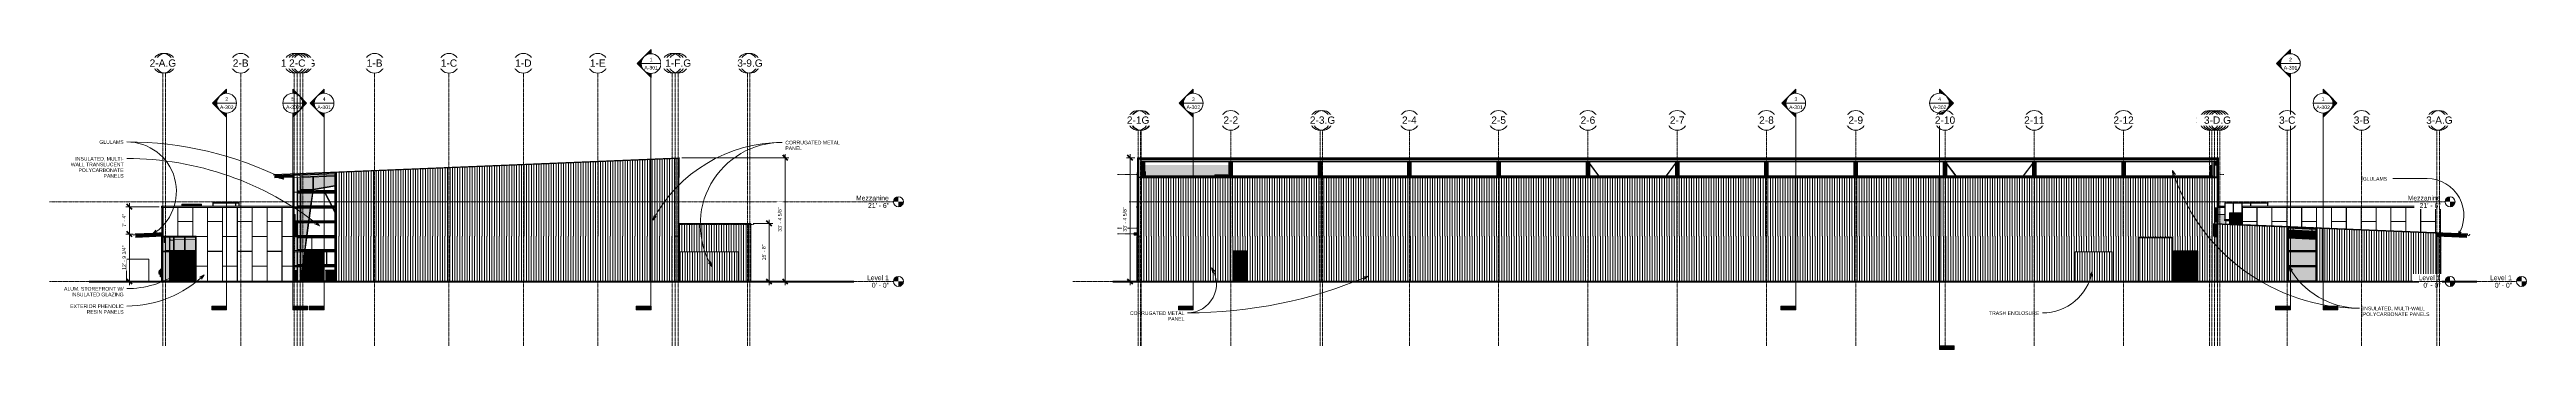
# Model space of a CAD drawing. Header units: inches. Extents: x 20426 to 36845, y -248 to 750.
# Drawn here: x 28813 to 36845, y -220 to 750 of the extents above; entities that cross this region are included whole.
import ezdxf

# ---------------------------------------------------------------- set-up
doc = ezdxf.new("R2010")
doc.units = ezdxf.units.IN
doc.header["$MEASUREMENT"] = 0
for name, pattern in [('Dash', [0.25, 0.125, -0.125]), ('Dash 1_16_', [0.125, 0.0625, -0.0625]), ('Grid Line 1_2_', [0.875, 0.5, -0.125, 0.125, -0.125]), ('Grid Line 1_2__2_', [0.875, 0.5, -0.125, 0.125, -0.125]), ('Hidden 1_8_', [0.1875, 0.125, -0.0625])]:
    doc.linetypes.add(name, pattern=pattern)
for name, color, linetype, lineweight in [('A-ANNO-DIMS', 211, 'Continuous', 9), ('A-ANNO-DIMS-128', 211, 'Continuous', 9), ('A-CLNG', 13, 'Continuous', 13), ('A-DETL', 90, 'Continuous', 9), ('A-DOOR', 31, 'Continuous', 13), ('A-DOOR-FRAM', 31, 'Continuous', 9), ('A-FLOR-HRAL', 11, 'Continuous', 9), ('A-FLOR-LEVL', 51, 'Continuous', 9), ('A-GLAZ-CURT', 52, 'Continuous', 9), ('A-GLAZ-CWMG', 51, 'Continuous', 9), ('A-ROOF', 132, 'Continuous', 13), ('A-ROOF-OTLN', 132, 'Continuous', 9), ('A-WALL', 113, 'Continuous', 13), ('A-WALL-PATT', 111, 'Continuous', 13), ('C-TOPO', 7, 'Continuous', 9), ('E-ELEC-EQPM', 71, 'Continuous', 9), ('G-ANNO-SYMB', 111, 'Continuous', 9), ('G-ANNO-TEXT', 231, 'Continuous', 9), ('I-WALL', 2, 'Continuous', 13), ('L-SITE-WALL', 31, 'Continuous', 13), ('M-EQPM', 50, 'Continuous', 9), ('P-SANR-FIXT', 6, 'Continuous', 9), ('Q-CASE', 31, 'Continuous', 9), ('Q-SPCQ', 91, 'Continuous', 9), ('S-BEAM', 12, 'Continuous', 9), ('S-COLS', 52, 'Continuous', 9), ('S-GRID', 1, 'Continuous', 9), ('S-GRID-IDEN', 1, 'Continuous', 9)]:
    doc.layers.add(name, color=color, linetype=linetype, lineweight=lineweight)
doc.styles.add('Arial', font='arial.ttf', dxfattribs={"height": 15.736527})
doc.styles.add('Arial_1', font='arial.ttf', dxfattribs={"height": 23.60479})
doc.styles.add('Arial_2', font='arial.ttf', dxfattribs={"height": 11.802395})
doc.dimstyles.new('Linear_-_3_32__Arial', dxfattribs={"dimscale": 12, "dimtxt": 12, "dimasz": 1.333333, "dimexe": 1, "dimexo": 0.666667, "dimgap": 0.666667, "dimtad": 1, "dimdec": 4, "dimrnd": 0.0625, "dimzin": 1, "dimdsep": 46, "dimlunit": 4, "dimtxsty": 'Arial_2', "dimblk1": 'OBLIQUE', "dimblk2": 'OBLIQUE', "dimsah": 1, "dimcen": 0.09, "dimdle": 1, "dimazin": 0, "dimtfac": 1, "dimtdec": 4, "dimtix": 1, "dimtmove": 0, "dimatfit": 3, "dimfxl": 1, "dimtvp": 1, "dimtfill": 1, "dimfrac": 2, "dimtolj": 1, "dimtzin": 0, "dimarcsym": 2})
pattern_1 = [(90, (-21143.99, 0), (-8, 5e-16), [])]
pattern_2 = [(90, (-21128.428, 0), (-8, 5e-16), [])]
pattern_3 = [(90, (-80697.128, 0), (-8, 5e-16), [])]
pattern_4 = [(90, (-84902.284, 0), (-8, 5e-16), [])]

msp = doc.modelspace()

# ---------------------------------------------------------------- texts
at = {"layer": 'G-ANNO-SYMB', "attachment_point": 2, "line_spacing_factor": 0.938532, "style": 'Arial_2'}
for s, insert, char_height, width in [('2', (36080.11226, 724.04924), 11.8024, 10.944), ('A-301', (36080.11226, 697.86758), 11.802395, 52.416), ('A-302', (29387.94294, 569.86758), 11.802395, 52.416), ('2', (29387.94294, 596.04924), 11.8024, 10.944), ('A-302', (29602.21626, 569.86758), 11.802395, 52.416), ('5', (29602.21626, 596.04924), 11.8024, 10.944), ('A-301', (29703.74014, 569.86758), 11.802395, 52.416), ('4', (29703.74014, 596.04924), 11.8024, 10.944), ('A-302', (32522.23709, 569.86758), 11.802395, 52.416), ('3', (32522.23709, 596.04924), 11.8024, 10.944), ('3', (34476.21874, 596.04924), 11.8024, 10.944), ('4', (34942.09067, 596.04924), 11.8024, 10.944), ('A-302', (36185.88043, 569.86758), 11.802395, 52.416), ('1', (36185.88043, 596.04924), 11.8024, 10.944)]:
    msp.add_mtext(s, dxfattribs=dict(at, insert=insert, char_height=char_height, width=width))

# ---------------------------------------------------------------- blocks, each defined once
blk = doc.blocks.new('Level - Level Head - Circle-2773-Elevation - East')
at = {"layer": 'A-FLOR-LEVL'}
h = blk.add_hatch(color=256, dxfattribs=at)
edge = h.paths.add_edge_path(flags=0)
edge.add_line((-20410.1, 0), (-20426.1, 0))
edge.add_arc((-20410.1, 0), 16, 90, 180, ccw=False)
edge.add_line((-20410.1, 16), (-20410.1, 0))
h = blk.add_hatch(color=256, dxfattribs=at)
edge = h.paths.add_edge_path(flags=0)
edge.add_line((-20410.1, -16), (-20410.1, 0))
edge.add_line((-20410.1, 0), (-20394.1, 0))
edge.add_arc((-20410.1, 0), 16, 270, 360, ccw=False)
at = {"layer": 'A-FLOR-LEVL', "color": 250}
blk.add_circle((-20410.1, 0), 16, dxfattribs=at)
blk = doc.blocks.new('Locker Rooms and Restrooms_rvt-3-Elevation - East')
at = {"layer": 'A-FLOR-LEVL', "insert": (-20441.2, 19.9), "char_height": 15.74, "width": 84.672, "attachment_point": 3, "line_spacing_factor": 0.938532, "style": 'Arial', "bg_fill": 3, "box_fill_scale": 1.25, "bg_fill_color": 0, "bg_fill_transparency": 0}
blk.add_mtext('Level 1', dxfattribs=at)
at = {"layer": 'A-FLOR-LEVL', "insert": (-20440.5, -4.2), "char_height": 15.74, "width": 66.624, "attachment_point": 3, "line_spacing_factor": 0.938532, "style": 'Arial', "bg_fill": 3, "box_fill_scale": 1.25, "bg_fill_color": 0, "bg_fill_transparency": 0}
blk.add_mtext('0\' - 0"', dxfattribs=at)
at = {"layer": 'A-FLOR-LEVL', "linetype": 'Grid Line 1_2__2_'}
blk.add_line((-23162.9, 0), (-20426.1, 0), dxfattribs=at)
at = {"color": 10, "lineweight": 5}
blk.add_blockref('Level - Level Head - Circle-2773-Elevation - East', (0, 0), dxfattribs=at)
blk = doc.blocks.new('W-Wide Flange-Column - B2_D-1169473-Elevation - East')
at = {"layer": 'S-COLS'}
h = blk.add_hatch(color=256, dxfattribs=at)
h.paths.add_polyline_path([(-22787.3, 2), (-22786.9, 2), (-22786.9, 96), (-22787.3, 96), (-22787.3, 18)], flags=0)
h.paths.add_polyline_path([(-22787.3, 100.3), (-22786.9, 100.3), (-22786.9, 143.5), (-22787.3, 143.5), (-22787.3, 105.9)], flags=0)
h.paths.add_polyline_path([(-22787.3, 145.5), (-22786.9, 145.5), (-22786.9, 146.3), (-22787.3, 146.3)], flags=0)
h = blk.add_hatch(color=256, dxfattribs=at)
h.paths.add_polyline_path([(-22786.4, 2), (-22786.2, 2), (-22786.2, 96), (-22786.9, 96), (-22786.8, 2), (-22786.5, 2)], flags=0)
h.paths.add_polyline_path([(-22786.5, 100.3), (-22786.2, 100.3), (-22786.2, 143.5), (-22786.9, 143.5), (-22786.8, 100.3), (-22786.6, 100.3)], flags=0)
h.paths.add_polyline_path([(-22786.8, 145.5), (-22786.8, 145.5), (-22786.8, 146.3), (-22786.9, 146.3), (-22786.8, 145.5)], flags=0)
h = blk.add_hatch(color=256, dxfattribs=at)
h.paths.add_polyline_path([(-22774.2, 2), (-22774.2, 96), (-22786.2, 96), (-22786.2, 2)], flags=0)
h.paths.add_polyline_path([(-22782.1, 100.3), (-22774.2, 100.3), (-22774.2, 143.5), (-22786.2, 143.5), (-22786.2, 100.3)], flags=0)
h = blk.add_hatch(color=256, dxfattribs=at)
h.paths.add_polyline_path([(-22773.8, 2), (-22773.5, 2), (-22773.5, 96), (-22774.2, 96), (-22774.2, 2), (-22774, 2)], flags=0)
h.paths.add_polyline_path([(-22774, 100.3), (-22773.5, 100.3), (-22773.5, 143.5), (-22774.2, 143.5), (-22774.1, 100.3), (-22774, 100.3)], flags=0)
h = blk.add_hatch(color=256, dxfattribs=at)
h.paths.add_polyline_path([(-22773.5, 2), (-22773.1, 2), (-22773.1, 96), (-22773.5, 96), (-22773.5, 18)], flags=0)
h.paths.add_polyline_path([(-22773.5, 100.3), (-22773.1, 100.3), (-22773.1, 143.5), (-22773.5, 143.5), (-22773.5, 115.6)], flags=0)
for p, q in [((-22787.3, 126.5), (-22787.3, 100.3)), ((-22787.3, 96), (-22787.3, 2)), ((-22786.9, 146.3), (-22786.9, 145.5)), ((-22786.9, 143.5), (-22786.9, 100.3)), ((-22786.9, 96), (-22786.9, 2)), ((-22773.5, 143.5), (-22773.5, 100.3)), ((-22773.5, 96), (-22773.5, 2)), ((-22773.1, 143.5), (-22773.1, 100.3)), ((-22773.1, 96), (-22773.1, 2))]:
    blk.add_line(p, q, dxfattribs=at)
blk = doc.blocks.new('W-Wide Flange - W14X22-1341277-Elevation - East')
at = {"layer": 'S-BEAM'}
h = blk.add_hatch(color=256, dxfattribs=at)
h.paths.add_polyline_path([(-22772.1, 134.8), (-22761.2, 135.3), (-22761.2, 143.5), (-22772.4, 143.5), (-22772.1, 135.1)], flags=0)
h.paths.add_polyline_path([(-22759.2, 135.4), (-22725, 136.8), (-22725, 143.5), (-22759.2, 143.5)], flags=0)
h.paths.add_polyline_path([(-22723, 136.9), (-22689.9, 138.2), (-22689.9, 143.5), (-22723, 143.5)], flags=0)
h.paths.add_polyline_path([(-22687.9, 138.3), (-22687.7, 138.3), (-22687.7, 144.7), (-22687.9, 144.7), (-22687.9, 143.5)], flags=0)
h.paths.add_polyline_path([(-22372.9, 151.5), (-22372.7, 151.5), (-22372.7, 163), (-22372.9, 163), (-22372.9, 151.5)], flags=0)
for points in [[(-22372.9, 163.8), (-22372.7, 163.8), (-22372.7, 164.1), (-22372.9, 164.1)], [(-22372.9, 163), (-22372.7, 163.1), (-22372.7, 163.8), (-22372.9, 163.7), (-22372.9, 163)]]:
    blk.add_hatch(color=256, dxfattribs=at).paths.add_polyline_path(points, flags=0)
h = blk.add_hatch(color=256, dxfattribs=at)
h.paths.add_polyline_path([(-22772, 134.1), (-22761.2, 134.6), (-22761.2, 135.3), (-22772.1, 134.8), (-22772, 134.1)], flags=0)
h.paths.add_polyline_path([(-22759.2, 134.6), (-22725, 136.1), (-22725, 136.8), (-22759.2, 135.4), (-22759.2, 134.7)], flags=0)
h.paths.add_polyline_path([(-22723, 136.1), (-22689.9, 137.5), (-22689.9, 138.2), (-22723, 136.8), (-22723, 136.2)], flags=0)
h.paths.add_polyline_path([(-22687.9, 137.6), (-22687.7, 137.6), (-22687.7, 138.3), (-22687.9, 138.3), (-22687.9, 137.6)], flags=0)
h.paths.add_polyline_path([(-22372.9, 150.7), (-22372.7, 150.8), (-22372.7, 151.5), (-22372.9, 151.5), (-22372.9, 150.7)], flags=0)
h = blk.add_hatch(color=256, dxfattribs=at)
h.paths.add_polyline_path([(-22772, 133.8), (-22761.2, 134.2), (-22761.2, 134.5), (-22772, 134.1)], flags=0)
h.paths.add_polyline_path([(-22759.2, 134.3), (-22725, 135.7), (-22725, 136.1), (-22759.2, 134.6)], flags=0)
h.paths.add_polyline_path([(-22723, 135.8), (-22689.9, 137.2), (-22689.9, 137.5), (-22723, 136.1)], flags=0)
h.paths.add_polyline_path([(-22687.9, 137.3), (-22687.7, 137.3), (-22687.7, 137.6), (-22687.9, 137.6)], flags=0)
h.paths.add_polyline_path([(-22372.9, 150.4), (-22372.7, 150.4), (-22372.7, 150.7), (-22372.9, 150.7)], flags=0)
for p, q in [((-22372.9, 164.1), (-22372.7, 164.1)), ((-22372.9, 163.8), (-22372.7, 163.8)), ((-22772.1, 134.8), (-22772.4, 143.5)), ((-22772, 134.1), (-22772.1, 134.8)), ((-22772, 134.1), (-22761.2, 134.5)), ((-22772, 133.8), (-22761.2, 134.2)), ((-22772, 133.8), (-22772, 134.1)), ((-22759.2, 134.6), (-22725, 136.1)), ((-22759.2, 134.3), (-22725, 135.7)), ((-22723, 136.1), (-22689.9, 137.5)), ((-22723, 135.8), (-22689.9, 137.2)), ((-22687.9, 137.6), (-22687.7, 137.6)), ((-22687.9, 137.3), (-22687.7, 137.3)), ((-22372.9, 150.7), (-22372.7, 150.7)), ((-22372.9, 150.4), (-22372.7, 150.4))]:
    blk.add_line(p, q, dxfattribs=at)
blk = doc.blocks.new('Girt_C - 8_D-1279678-Elevation - East')
at = {"layer": 'S-BEAM'}
h = blk.add_hatch(color=256, dxfattribs=at)
h.paths.add_polyline_path([(-22365.7, 51.4), (-22360.1, 51.4), (-22360.1, 51.6), (-22369.1, 51.5), (-22369.1, 51.4)], flags=0)
h.paths.add_polyline_path([(-22372.9, 51.4), (-22372.7, 51.4), (-22372.7, 51.6), (-22372.9, 51.5), (-22372.9, 51.4)], flags=0)
h = blk.add_hatch(color=256, dxfattribs=at)
h.paths.add_polyline_path([(-22372.9, 48.1), (-22372.7, 48.1), (-22372.7, 51.4), (-22372.9, 51.4)], flags=0)
h.paths.add_polyline_path([(-22360.1, 48.1), (-22360.1, 51.4), (-22369.1, 51.4), (-22369.1, 48.1), (-22360.9, 48.1)], flags=0)
h = blk.add_hatch(color=256, dxfattribs=at)
h.paths.add_polyline_path([(-22372.9, 47.6), (-22372.7, 47.6), (-22372.7, 48.1), (-22372.9, 48.1)], flags=0)
h.paths.add_polyline_path([(-22360.1, 47.6), (-22360.1, 48.1), (-22369.1, 48.1), (-22369.1, 47.6), (-22360.9, 47.6)], flags=0)
for p, q in [((-22372.7, 51.6), (-22372.9, 51.6)), ((-22372.9, 48.1), (-22372.7, 48.1)), ((-22372.9, 47.6), (-22372.7, 47.6)), ((-22360.1, 51.6), (-22369.1, 51.6)), ((-22369.1, 48.1), (-22360.1, 48.1)), ((-22369.1, 47.6), (-22360.1, 47.6)), ((-22360.1, 51.6), (-22360.1, 51.4)), ((-22360.1, 51.4), (-22360.1, 48.1)), ((-22360.1, 48.1), (-22360.1, 47.6))]:
    blk.add_line(p, q, dxfattribs=at)
blk = doc.blocks.new('Girt_C - 8_D-1253499-Elevation - East')
at = {"layer": 'S-BEAM'}
h = blk.add_hatch(color=256, dxfattribs=at)
h.paths.add_polyline_path([(-22787.3, 99.8), (-22761.2, 99.8), (-22761.2, 100.3), (-22787.3, 100.3)], flags=0)
h.paths.add_polyline_path([(-22350.1, 99.8), (-22350.1, 100.1), (-22359.6, 100.1), (-22359.6, 100.3), (-22369.1, 100.3), (-22369.1, 99.8), (-22356.1, 99.8)], flags=0)
h.paths.add_polyline_path([(-22687.9, 99.8), (-22687.7, 99.8), (-22687.7, 100.3), (-22687.9, 100.3)], flags=0)
h.paths.add_polyline_path([(-22723, 99.8), (-22689.9, 99.8), (-22689.9, 100.3), (-22723, 100.3)], flags=0)
h.paths.add_polyline_path([(-22759.2, 99.8), (-22725, 99.8), (-22725, 100.3), (-22759.2, 100.3)], flags=0)
h.paths.add_polyline_path([(-22372.7, 99.8), (-22372.7, 100.3), (-22372.9, 100.3), (-22372.9, 99.8)], flags=0)
h = blk.add_hatch(color=256, dxfattribs=at)
h.paths.add_polyline_path([(-22356.1, 96.5), (-22350.1, 96.5), (-22350.1, 99.8), (-22369.1, 99.8), (-22369.1, 96.5), (-22360.9, 96.5)], flags=0)
h.paths.add_polyline_path([(-22687.9, 96.5), (-22687.7, 96.5), (-22687.7, 99.8), (-22687.9, 99.8), (-22687.9, 97)], flags=0)
h.paths.add_polyline_path([(-22372.9, 96.5), (-22372.7, 96.5), (-22372.7, 99.8), (-22372.9, 99.8)], flags=0)
h.paths.add_polyline_path([(-22759.2, 98), (-22725, 98), (-22725, 99.8), (-22759.2, 99.8)], flags=0)
h.paths.add_polyline_path([(-22689.9, 98), (-22689.9, 99.8), (-22723, 99.8), (-22723, 98)], flags=0)
h.paths.add_polyline_path([(-22761.2, 98), (-22761.2, 99.8), (-22787.3, 99.8), (-22787.3, 98), (-22762.8, 98)], flags=0)
h = blk.add_hatch(color=256, dxfattribs=at)
h.paths.add_polyline_path([(-22350.1, 96.3), (-22350.1, 96.5), (-22369.1, 96.5), (-22369.1, 96.3), (-22356.1, 96.3)], flags=0)
h.paths.add_polyline_path([(-22687.7, 96.3), (-22687.7, 96.5), (-22687.9, 96.5), (-22687.9, 96.3)], flags=0)
h.paths.add_polyline_path([(-22372.9, 96.3), (-22372.7, 96.3), (-22372.7, 96.5), (-22372.9, 96.5), (-22372.9, 96.3)], flags=0)
for p, q in [((-22787.3, 99.8), (-22787.3, 100.3)), ((-22787.3, 100.3), (-22761.2, 100.3)), ((-22787.3, 98), (-22787.3, 99.8)), ((-22761.2, 99.8), (-22787.3, 99.8)), ((-22759.2, 100.3), (-22725, 100.3)), ((-22725, 99.8), (-22759.2, 99.8)), ((-22723, 100.3), (-22689.9, 100.3)), ((-22689.9, 99.8), (-22723, 99.8)), ((-22687.9, 100.3), (-22687.7, 100.3)), ((-22687.7, 99.8), (-22687.9, 99.8)), ((-22687.9, 96.3), (-22687.7, 96.3)), ((-22372.9, 100.3), (-22372.7, 100.3)), ((-22372.7, 99.8), (-22372.9, 99.8)), ((-22372.9, 96.3), (-22372.7, 96.3)), ((-22369.1, 100.3), (-22359.6, 100.3)), ((-22350.1, 99.8), (-22369.1, 99.8)), ((-22369.1, 96.3), (-22350.1, 96.3)), ((-22350.1, 100), (-22350.1, 99.8)), ((-22350.1, 99.8), (-22350.1, 96.5)), ((-22350.1, 96.5), (-22350.1, 96.3))]:
    blk.add_line(p, q, dxfattribs=at)
blk = doc.blocks.new('Casework 1 - Casework 1-456223-Elevation - East')
at = {"layer": 'Q-CASE'}
h = blk.add_hatch(color=256, dxfattribs=at)
h.paths.add_polyline_path([(-22372.9, 0), (-22372.7, 0), (-22372.7, 36), (-22372.9, 36), (-22372.9, 18)], flags=0)
h.paths.add_polyline_path([(-22359.6, 2.2), (-22359.6, 36), (-22369.1, 36), (-22369.1, 2.2)], flags=0)
for p, q in [((-22372.9, 36), (-22372.7, 36)), ((-22369.1, 36), (-22359.6, 36))]:
    blk.add_line(p, q, dxfattribs=at)
blk = doc.blocks.new('Girt_C - 8_D-1253506-Elevation - East')
at = {"layer": 'S-BEAM'}
h = blk.add_hatch(color=256, dxfattribs=at)
h.paths.add_polyline_path([(-22787.4, 98), (-22787.3, 98), (-22787.3, 99.8), (-22787.9, 100.3), (-22787.9, 100.2), (-22787.4, 99.8), (-22787.4, 98)], flags=0)
h.paths.add_polyline_path([(-22795.2, 98), (-22795.2, 99.8), (-22794.7, 100.2), (-22794.7, 100.3), (-22795.3, 99.8), (-22795.3, 98)], flags=0)
for p, q in [((-22794.7, 100.3), (-22795.3, 99.8)), ((-22795.3, 99.8), (-22795.3, 98)), ((-22795.2, 99.8), (-22794.7, 100.2)), ((-22795.2, 98), (-22795.2, 99.8)), ((-22794.7, 100.2), (-22794.7, 100.3)), ((-22787.3, 99.8), (-22787.9, 100.3)), ((-22787.9, 100.3), (-22787.9, 100.2)), ((-22787.9, 100.2), (-22787.4, 99.8)), ((-22787.4, 99.8), (-22787.4, 98))]:
    blk.add_line(p, q, dxfattribs=at)
blk = doc.blocks.new('Basketball_Backstop-Performance_Sports_Systems-3103-Ceiling_Hung - 27_-0_ to 27_-11 7_8_-652462-Elevation - East')
at = {"layer": 'Q-SPCQ'}
h = blk.add_hatch(color=256, dxfattribs=at)
h.paths.add_polyline_path([(-22299.7, 293.3), (-22269.9, 293.3), (-22269.9, 294), (-22299.7, 294), (-22299.7, 293.5)], flags=0)
h.paths.add_polyline_path([(-22269.4, 293.3), (-22239.7, 293.3), (-22239.7, 294), (-22269.5, 294), (-22269.5, 293.8), (-22269.4, 293.3)], flags=0)
h = blk.add_hatch(color=256, dxfattribs=at)
h.paths.add_polyline_path([(-22237.3, 223.1), (-22237.3, 227.2), (-22242.8, 237.7), (-22244.9, 237.7), (-22242.3, 232.8)], flags=0)
h.paths.add_polyline_path([(-22247.5, 245), (-22246.6, 245), (-22267.9, 285.9), (-22270, 285.9), (-22248.7, 245), (-22247.7, 245)], flags=0)
h = blk.add_hatch(color=256, dxfattribs=at)
h.paths.add_polyline_path([(-22269.9, 294), (-22269.9, 294), (-22269.9, 293.8)], flags=0)
h.paths.add_polyline_path([(-22269.8, 293.3), (-22269.7, 293.3), (-22269.7, 294.4), (-22269.9, 294.4), (-22269.9, 294.2), (-22269.9, 294.2), (-22269.9, 294), (-22269.9, 293.3)], flags=0)
blk.add_hatch(color=256, dxfattribs=at).paths.add_polyline_path([(-22269.5, 293.3), (-22269.4, 293.3), (-22269.5, 294.4), (-22269.7, 294.4), (-22269.7, 293.3)], flags=0)
for p, q in [((-22269.8, 294), (-22299.7, 294)), ((-22299.7, 293.3), (-22299.7, 294)), ((-22270, 285.9), (-22248.7, 245)), ((-22239.7, 294), (-22269.6, 294)), ((-22246.6, 245), (-22267.9, 285.9)), ((-22239.7, 294), (-22239.7, 293.3)), ((-22244.9, 237.7), (-22237.3, 223.1)), ((-22237.3, 227.2), (-22242.8, 237.7))]:
    blk.add_line(p, q, dxfattribs=at)
at = {"layer": 'Q-SPCQ', "flags": 128}
for points in [[(-22269.9, 294.2), (-22269.9, 294.3), (-22269.9, 294.3), (-22269.9, 294.3), (-22269.9, 294.3), (-22269.9, 294.3), (-22269.9, 294.3), (-22269.9, 294.3), (-22269.9, 294.3), (-22269.9, 294.3), (-22269.9, 294.3), (-22269.9, 294.4), (-22269.9, 294.4), (-22269.9, 294.4), (-22269.9, 294.4), (-22269.9, 294.4), (-22269.9, 294.4), (-22269.9, 294.4), (-22269.9, 294.4), (-22269.9, 294.4), (-22269.9, 294.4), (-22269.8, 294.4), (-22269.8, 294.4), (-22269.8, 294.4), (-22269.8, 294.5), (-22269.8, 294.5), (-22269.8, 294.5), (-22269.8, 294.5), (-22269.8, 294.5), (-22269.8, 294.5), (-22269.8, 294.5), (-22269.8, 294.5), (-22269.7, 294.5), (-22269.7, 294.5), (-22269.7, 294.5), (-22269.7, 294.5), (-22269.7, 294.5), (-22269.7, 294.5), (-22269.7, 294.5), (-22269.7, 294.5), (-22269.7, 294.5)], [(-22269.9, 294), (-22269.9, 294), (-22269.9, 294.1), (-22269.9, 294.1), (-22269.9, 294.1), (-22269.9, 294.1), (-22269.9, 294.2), (-22269.9, 294.2), (-22269.9, 294.2), (-22269.9, 294.2), (-22269.9, 294.2), (-22269.9, 294.2), (-22269.9, 294.2), (-22269.9, 294.2)], [(-22269.9, 294.2), (-22269.9, 294.2), (-22269.9, 294.2), (-22269.9, 294.2), (-22269.9, 294.2), (-22269.9, 294.2), (-22269.9, 294.2), (-22269.9, 294.2), (-22269.9, 294.1), (-22269.9, 294.1), (-22269.9, 294.1), (-22269.9, 294.1), (-22269.9, 294), (-22269.9, 294), (-22269.9, 293.9), (-22269.9, 293.9), (-22269.9, 293.9), (-22269.9, 293.8), (-22269.9, 293.8), (-22269.9, 293.7), (-22269.9, 293.6), (-22269.9, 293.6), (-22269.9, 293.5), (-22269.9, 293.5), (-22269.9, 293.4), (-22269.9, 293.3)], [(-22269.7, 294.5), (-22269.7, 294.5), (-22269.7, 294.5), (-22269.6, 294.5), (-22269.6, 294.5), (-22269.6, 294.5), (-22269.6, 294.5), (-22269.6, 294.5), (-22269.6, 294.5), (-22269.6, 294.5), (-22269.6, 294.5), (-22269.6, 294.5), (-22269.6, 294.5), (-22269.6, 294.5), (-22269.5, 294.5), (-22269.5, 294.5), (-22269.5, 294.5), (-22269.5, 294.4), (-22269.5, 294.4), (-22269.5, 294.4), (-22269.5, 294.4), (-22269.5, 294.4), (-22269.5, 294.4), (-22269.5, 294.4), (-22269.5, 294.4), (-22269.5, 294.4), (-22269.5, 294.4), (-22269.5, 294.4), (-22269.5, 294.4), (-22269.4, 294.3), (-22269.4, 294.3), (-22269.4, 294.3), (-22269.4, 294.3), (-22269.4, 294.3), (-22269.4, 294.3), (-22269.4, 294.3), (-22269.4, 294.3), (-22269.4, 294.3), (-22269.4, 294.3), (-22269.4, 294.3), (-22269.4, 294.2)], [(-22269.4, 293.3), (-22269.4, 293.4), (-22269.4, 293.4), (-22269.4, 293.5), (-22269.4, 293.6), (-22269.4, 293.6), (-22269.4, 293.7), (-22269.4, 293.7), (-22269.4, 293.8), (-22269.4, 293.8), (-22269.4, 293.9), (-22269.4, 293.9), (-22269.4, 294), (-22269.4, 294), (-22269.4, 294.1), (-22269.4, 294.1), (-22269.4, 294.1), (-22269.4, 294.1), (-22269.4, 294.2), (-22269.4, 294.2), (-22269.4, 294.2), (-22269.4, 294.2), (-22269.4, 294.2), (-22269.4, 294.2), (-22269.4, 294.2), (-22269.4, 294.2)], [(-22269.4, 294.2), (-22269.4, 294.2), (-22269.4, 294.2), (-22269.4, 294.2), (-22269.4, 294.2), (-22269.4, 294.2), (-22269.4, 294.2), (-22269.4, 294.2), (-22269.4, 294.1), (-22269.4, 294.1), (-22269.4, 294.1), (-22269.4, 294.1), (-22269.4, 294), (-22269.4, 294)]]:
    blk.add_lwpolyline(points, dxfattribs=at)
blk = doc.blocks.new('Rectangular Mullion - Profile_Polycarbonate_right-1189993-Elevation - East')
at = {"layer": 'A-GLAZ-CWMG'}
blk.add_hatch(color=256, dxfattribs=at).paths.add_polyline_path([(-21122.8, 336.2), (-21120.7, 336.2), (-21120.7, 398.2), (-21122.8, 398.2)], flags=0)
for p, q in [((-21122.8, 398.2), (-21120.7, 398.2)), ((-21122.8, 398.2), (-21122.8, 336.2)), ((-21120.7, 336.2), (-21122.8, 336.2)), ((-21120.7, 336.2), (-21120.7, 398.2))]:
    blk.add_line(p, q, dxfattribs=at)
blk = doc.blocks.new('Rectangular Mullion - Exterior 2_ x 4_5_-1274970-Elevation - East')
at = {"layer": 'A-GLAZ-CWMG'}
blk.add_hatch(color=256, dxfattribs=at).paths.add_polyline_path([(-22799.9, 143.5), (-22795.4, 143.5), (-22795.4, 145.5), (-22799.9, 145.5), (-22799.9, 144.9)], flags=0)
for p, q in [((-22799.9, 145.5), (-22799.9, 143.5)), ((-22795.4, 145.5), (-22799.9, 145.5)), ((-22799.9, 143.5), (-22795.4, 143.5)), ((-22795.4, 143.5), (-22795.4, 145.5))]:
    blk.add_line(p, q, dxfattribs=at)
blk = doc.blocks.new('Rectangular Mullion - Exterior 2_ x 4_5_-1142350-Elevation - East')
at = {"layer": 'A-GLAZ-CWMG'}
blk.add_hatch(color=256, dxfattribs=at).paths.add_polyline_path([(-22799.9, 2), (-22795.4, 2), (-22795.4, 97), (-22799.9, 97), (-22799.9, 18)], flags=0)
for p, q in [((-22799.9, 2), (-22799.9, 97)), ((-22795.4, 97), (-22795.4, 2)), ((-22795.4, 2), (-22799.9, 2))]:
    blk.add_line(p, q, dxfattribs=at)
blk = doc.blocks.new('Rectangular Mullion - Exterior 2_ x 4_5_-1142351-Elevation - East')
at = {"layer": 'A-GLAZ-CWMG'}
blk.add_hatch(color=256, dxfattribs=at).paths.add_polyline_path([(-22799.9, 97), (-22795.4, 97), (-22795.4, 143.5), (-22799.9, 143.5), (-22799.9, 105.9)], flags=0)
for p, q in [((-22799.9, 143.5), (-22795.4, 143.5)), ((-22799.9, 97), (-22799.9, 143.5)), ((-22795.4, 143.5), (-22795.4, 97))]:
    blk.add_line(p, q, dxfattribs=at)
blk = doc.blocks.new('Rectangular Mullion - Exterior 2_ x 4_5_-1274971-Elevation - East')
at = {"layer": 'A-GLAZ-CWMG'}
blk.add_hatch(color=256, dxfattribs=at).paths.add_polyline_path([(-22795.4, 0), (-22795.4, 2), (-22799.9, 2), (-22799.9, 0)], flags=0)
for p, q in [((-22795.4, 2), (-22799.9, 2)), ((-22799.9, 2), (-22799.9, 0)), ((-22795.4, 0), (-22795.4, 2))]:
    blk.add_line(p, q, dxfattribs=at)
blk = doc.blocks.new('Rectangular Mullion - Exterior 2_ x 4_5_-769201-Elevation - East')
at = {"layer": 'A-GLAZ-CWMG'}
blk.add_hatch(color=256, dxfattribs=at).paths.add_polyline_path([(-22743.4, 143.5), (-22724, 143.5), (-22724, 145.5), (-22760.2, 145.5), (-22760.2, 143.5)], flags=0)
for p, q in [((-22724, 145.5), (-22760.2, 145.5)), ((-22724, 143.5), (-22760.2, 143.5))]:
    blk.add_line(p, q, dxfattribs=at)
blk = doc.blocks.new('Rectangular Mullion - Exterior 2_ x 4_5_-1135294-Elevation - East')
at = {"layer": 'A-GLAZ-CWMG'}
blk.add_hatch(color=256, dxfattribs=at).paths.add_polyline_path([(-22724, 0), (-22687.9, 0), (-22687.9, 2), (-22724, 2)], flags=0)
for p, q in [((-22724, 2), (-22687.9, 2)), ((-22687.9, 2), (-22687.9, 0))]:
    blk.add_line(p, q, dxfattribs=at)
blk = doc.blocks.new('Rectangular Mullion - Exterior 2_ x 4_5_-769200-Elevation - East')
at = {"layer": 'A-GLAZ-CWMG'}
blk.add_hatch(color=256, dxfattribs=at).paths.add_polyline_path([(-22762.8, 0), (-22760.2, 0), (-22760.2, 2), (-22796.4, 2), (-22796.4, 0)], flags=0)
blk.add_line((-22796.4, 2), (-22760.2, 2), dxfattribs=at)
blk = doc.blocks.new('Rectangular Mullion - Exterior 2_ x 4_5_-1142339-Elevation - East')
at = {"layer": 'A-GLAZ-CWMG'}
blk.add_hatch(color=256, dxfattribs=at).paths.add_polyline_path([(-22799.9, 2), (-22797.9, 2), (-22797.9, 97), (-22799.9, 97), (-22799.9, 18)], flags=0)
for p, q in [((-22799.9, 97), (-22799.9, 2)), ((-22797.9, 97), (-22797.9, 2)), ((-22797.9, 2), (-22799.9, 2))]:
    blk.add_line(p, q, dxfattribs=at)
blk = doc.blocks.new('Rectangular Mullion - Exterior 2_ x 4_5_-1142340-Elevation - East')
at = {"layer": 'A-GLAZ-CWMG'}
blk.add_hatch(color=256, dxfattribs=at).paths.add_polyline_path([(-22799.9, 97), (-22797.9, 97), (-22797.9, 143.5), (-22799.9, 143.5), (-22799.9, 105.9)], flags=0)
for p, q in [((-22799.9, 143.5), (-22797.9, 143.5)), ((-22799.9, 143.5), (-22799.9, 97)), ((-22797.9, 143.5), (-22797.9, 97))]:
    blk.add_line(p, q, dxfattribs=at)
blk = doc.blocks.new('Rectangular Mullion - Exterior 2_ x 4_5_-1142341-Elevation - East')
at = {"layer": 'A-GLAZ-CWMG'}
blk.add_hatch(color=256, dxfattribs=at).paths.add_polyline_path([(-22687.9, 97), (-22687.9, 143.5), (-22689.9, 143.5), (-22689.9, 97)], flags=0)
for p, q in [((-22689.9, 143.5), (-22687.9, 143.5)), ((-22689.9, 97), (-22689.9, 143.5)), ((-22687.9, 97), (-22687.9, 143.5))]:
    blk.add_line(p, q, dxfattribs=at)
blk = doc.blocks.new('Rectangular Mullion - Exterior 2_ x 4_5_-1142342-Elevation - East')
at = {"layer": 'A-GLAZ-CWMG'}
blk.add_hatch(color=256, dxfattribs=at).paths.add_polyline_path([(-22689.9, 2), (-22687.9, 2), (-22687.9, 97), (-22689.9, 97), (-22689.9, 76.6)], flags=0)
for p, q in [((-22689.9, 2), (-22689.9, 97)), ((-22687.9, 2), (-22687.9, 97)), ((-22687.9, 2), (-22689.9, 2))]:
    blk.add_line(p, q, dxfattribs=at)
blk = doc.blocks.new('Rectangular Mullion - Exterior 2_ x 4_5_-1135295-Elevation - East')
at = {"layer": 'A-GLAZ-CWMG'}
blk.add_hatch(color=256, dxfattribs=at).paths.add_polyline_path([(-22689.9, 96), (-22689.9, 98), (-22724, 98), (-22724, 96)], flags=0)
for p, q in [((-22689.9, 98), (-22724, 98)), ((-22689.9, 96), (-22724, 96)), ((-22689.9, 98), (-22689.9, 96))]:
    blk.add_line(p, q, dxfattribs=at)
blk = doc.blocks.new('Rectangular Mullion - Exterior 2_ x 4_5_-769423-Elevation - East')
at = {"layer": 'A-GLAZ-CWMG'}
blk.add_hatch(color=256, dxfattribs=at).paths.add_polyline_path([(-22762.8, 96), (-22760.2, 96), (-22760.2, 98), (-22796.4, 98), (-22796.4, 96)], flags=0)
for p, q in [((-22760.2, 98), (-22796.4, 98)), ((-22760.2, 96), (-22796.4, 96))]:
    blk.add_line(p, q, dxfattribs=at)
blk = doc.blocks.new('Rectangular Mullion - Exterior 2_ x 4_5_-1146373-Elevation - East')
at = {"layer": 'A-GLAZ-CWMG'}
blk.add_hatch(color=256, dxfattribs=at).paths.add_polyline_path([(-22796.4, 96), (-22796.4, 98), (-22797.9, 98), (-22797.9, 96)], flags=0)
for p, q in [((-22797.9, 96), (-22797.9, 98)), ((-22796.4, 98), (-22797.9, 98)), ((-22796.4, 96), (-22797.9, 96))]:
    blk.add_line(p, q, dxfattribs=at)
blk = doc.blocks.new('Rectangular Mullion - Exterior 2_ x 4_5_-1115231-Elevation - East')
at = {"layer": 'A-GLAZ-CWMG'}
blk.add_hatch(color=256, dxfattribs=at).paths.add_polyline_path([(-22759.2, 2), (-22759.2, 96), (-22761.2, 96), (-22761.2, 2)], flags=0)
for p, q in [((-22761.2, 96), (-22759.2, 96)), ((-22761.2, 96), (-22761.2, 2)), ((-22759.2, 96), (-22759.2, 2)), ((-22759.2, 2), (-22761.2, 2))]:
    blk.add_line(p, q, dxfattribs=at)
blk = doc.blocks.new('Rectangular Mullion - Exterior 2_ x 4_5_-1142334-Elevation - East')
at = {"layer": 'A-GLAZ-CWMG'}
blk.add_hatch(color=256, dxfattribs=at).paths.add_polyline_path([(-22759.2, 98), (-22759.2, 143.5), (-22761.2, 143.5), (-22761.2, 98)], flags=0)
for p, q in [((-22761.2, 143.5), (-22759.2, 143.5)), ((-22761.2, 143.5), (-22761.2, 98)), ((-22759.2, 98), (-22761.2, 98)), ((-22759.2, 143.5), (-22759.2, 98))]:
    blk.add_line(p, q, dxfattribs=at)
blk = doc.blocks.new('Rectangular Mullion - Exterior 2_ x 4_5_-1135297-Elevation - East')
at = {"layer": 'A-GLAZ-CWMG'}
blk.add_hatch(color=256, dxfattribs=at).paths.add_polyline_path([(-22687.9, 143.5), (-22687.9, 145.5), (-22724, 145.5), (-22724, 143.5), (-22704.7, 143.5)], flags=0)
for p, q in [((-22687.9, 145.5), (-22724, 145.5)), ((-22687.9, 143.5), (-22724, 143.5)), ((-22687.9, 145.5), (-22687.9, 143.5))]:
    blk.add_line(p, q, dxfattribs=at)
blk = doc.blocks.new('Rectangular Mullion - Exterior 2_ x 4_5_-769211-Elevation - East')
at = {"layer": 'A-GLAZ-CWMG'}
blk.add_hatch(color=256, dxfattribs=at).paths.add_polyline_path([(-22724, 0), (-22724, 0), (-22724, 2), (-22760.2, 2), (-22760.2, 0)], flags=0)
blk.add_line((-22760.2, 2), (-22724, 2), dxfattribs=at)
blk = doc.blocks.new('Rectangular Mullion - Exterior 2_ x 4_5_-1135298-Elevation - East')
at = {"layer": 'A-GLAZ-CWMG'}
blk.add_hatch(color=256, dxfattribs=at).paths.add_polyline_path([(-22760.2, 96), (-22724, 96), (-22724, 98), (-22760.2, 98)], flags=0)
for p, q in [((-22724, 98), (-22760.2, 98)), ((-22724, 96), (-22760.2, 96))]:
    blk.add_line(p, q, dxfattribs=at)
blk = doc.blocks.new('Rectangular Mullion - Exterior 2_ x 4_5_-827464-Elevation - East')
at = {"layer": 'A-GLAZ-CWMG'}
blk.add_hatch(color=256, dxfattribs=at).paths.add_polyline_path([(-22723, 2), (-22723, 96), (-22725, 96), (-22725, 2), (-22724, 2)], flags=0)
for p, q in [((-22725, 96), (-22723, 96)), ((-22725, 96), (-22725, 2)), ((-22723, 96), (-22723, 2)), ((-22723, 2), (-22725, 2))]:
    blk.add_line(p, q, dxfattribs=at)
blk = doc.blocks.new('Rectangular Mullion - Exterior 2_ x 4_5_-1142356-Elevation - East')
at = {"layer": 'A-GLAZ-CWMG'}
blk.add_hatch(color=256, dxfattribs=at).paths.add_polyline_path([(-22723, 98), (-22723, 143.5), (-22725, 143.5), (-22725, 98), (-22724, 98)], flags=0)
for p, q in [((-22725, 143.5), (-22723, 143.5)), ((-22725, 143.5), (-22725, 98)), ((-22723, 98), (-22725, 98)), ((-22723, 143.5), (-22723, 98))]:
    blk.add_line(p, q, dxfattribs=at)
blk = doc.blocks.new('Rectangular Mullion - Exterior 2_ x 4_5_-827470-Elevation - East')
at = {"layer": 'A-GLAZ-CWMG'}
blk.add_hatch(color=256, dxfattribs=at).paths.add_polyline_path([(-22750.2, 2), (-22750.2, 96), (-22752.2, 96), (-22752.2, 2)], flags=0)
for p, q in [((-22752.2, 96), (-22752.2, 2)), ((-22750.2, 2), (-22750.2, 96))]:
    blk.add_line(p, q, dxfattribs=at)
blk = doc.blocks.new('Girt_Z - 8_D-1355456-Elevation - East')
at = {"layer": 'S-BEAM'}
for points in [[(-22372.9, 183.8), (-22372.8, 183.8), (-22372.8, 184.3), (-22372.9, 184.3), (-22372.9, 184)], [(-22372.9, 183.7), (-22372.8, 183.7), (-22372.8, 183.8), (-22372.9, 183.8)], [(-22372.8, 176.2), (-22372.8, 183.7), (-22372.9, 183.7), (-22372.9, 176.2)], [(-22372.9, 176.1), (-22372.8, 176.1), (-22372.8, 176.2), (-22372.9, 176.2)]]:
    blk.add_hatch(color=256, dxfattribs=at).paths.add_polyline_path(points, flags=0)
for p, q in [((-22372.9, 184.3), (-22372.8, 184.3)), ((-22372.8, 183.8), (-22372.9, 183.8)), ((-22372.8, 183.7), (-22372.9, 183.7)), ((-22372.8, 176.2), (-22372.9, 176.2)), ((-22372.8, 176.1), (-22372.9, 176.1))]:
    blk.add_line(p, q, dxfattribs=at)
blk = doc.blocks.new('AHU-Rooftop-Carrier 48TC 15-28 ton - TC025-1347267-Elevation - East')
at = {"layer": 'M-EQPM'}
for p, q in [((-22633.9, 244.1), (-22633.3, 244.1)), ((-22633.9, 243.5), (-22633.9, 244.1)), ((-22633.5, 254.5), (-22633.5, 255.5)), ((-22633.5, 255.5), (-22548.1, 255.5)), ((-22633.5, 253.5), (-22633.5, 254.5)), ((-22633.5, 254.5), (-22548.1, 254.5)), ((-22633.3, 253.5), (-22633.5, 253.5)), ((-22633.3, 253.5), (-22548.3, 253.5)), ((-22633.3, 244.1), (-22633.3, 253.5)), ((-22633.3, 244.1), (-22633.3, 243.5)), ((-22632.3, 253.5), (-22632.3, 243.5)), ((-22620, 255.6), (-22614, 255.6)), ((-22620, 255.5), (-22620, 255.6)), ((-22614, 255.6), (-22614, 255.5)), ((-22593.8, 255.6), (-22587.8, 255.6)), ((-22593.8, 255.5), (-22593.8, 255.6)), ((-22587.8, 255.6), (-22587.8, 255.5)), ((-22567.6, 255.6), (-22561.6, 255.6)), ((-22567.6, 255.5), (-22567.6, 255.6)), ((-22561.6, 255.6), (-22561.6, 255.5)), ((-22560, 253.5), (-22560, 243.5)), ((-22559, 253.5), (-22559, 243.5)), ((-22549.3, 253.5), (-22549.3, 243.5)), ((-22548.1, 253.5), (-22548.3, 253.5)), ((-22548.3, 253.5), (-22548.3, 243.5)), ((-22548.1, 255.5), (-22548.1, 254.5)), ((-22548.1, 254.5), (-22548.1, 253.5))]:
    blk.add_line(p, q, dxfattribs=at)
blk = doc.blocks.new('Carrier_48TC_Standard_Efficiency_Gas_Heat_Electric_Cooling_Packaged_Rooftop_Unit_3_to_15_nominal_tons - 15 ton 48TC__16-873539-Elevation - East')
at = {"layer": 'M-EQPM'}
blk.add_hatch(color=256, dxfattribs=at).paths.add_polyline_path([(-22733.9, 243.5), (-22670.5, 243.5), (-22670.5, 250.7), (-22733.9, 250.7)], flags=0)
for p, q in [((-22733.9, 250.7), (-22670.5, 250.7)), ((-22733.9, 243.5), (-22733.9, 250.7)), ((-22670.5, 243.5), (-22670.5, 250.7))]:
    blk.add_line(p, q, dxfattribs=at)
blk = doc.blocks.new('Rectangular Mullion - Profile_Polycarbonate_Lower-1149884-Elevation - East')
at = {"layer": 'A-GLAZ-CWMG'}
for points in [[(-22259.2, 2), (-22237.3, 2), (-22237.3, 2.2), (-22369.1, 2.2), (-22369.1, 2), (-22264.1, 2)], [(-22278.6, 1.5), (-22237.3, 1.5), (-22237.3, 2), (-22369.1, 2), (-22369.1, 1.5), (-22298, 1.5)], [(-22259.2, 0), (-22237.3, 0), (-22237.3, 1.5), (-22369.1, 1.5), (-22369.1, 0), (-22264.1, 0)]]:
    blk.add_hatch(color=256, dxfattribs=at).paths.add_polyline_path(points, flags=0)
for p, q in [((-22369.1, 2), (-22369.1, 2.2)), ((-22369.1, 2.2), (-22237.3, 2.2)), ((-22369.1, 2), (-22237.3, 2)), ((-22369.1, 0), (-22369.1, 1.5)), ((-22369.1, 1.5), (-22237.3, 1.5)), ((-22237.3, 2.2), (-22237.3, 2)), ((-22237.3, 1.5), (-22237.3, 0))]:
    blk.add_line(p, q, dxfattribs=at)
blk = doc.blocks.new('Rectangular Mullion - Profile_Polycarbonate_Upper and left-1189760-Elevation - East')
at = {"layer": 'A-GLAZ-CWMG'}
for points in [[(-22372.7, 0), (-22369.8, 0), (-22369.8, 343.8), (-22372.7, 346.5), (-22372.7, 18)], [(-22369.3, 0), (-22369.3, 343.2), (-22369.8, 343.8), (-22369.8, 0)], [(-22369.1, 0), (-22369.1, 343), (-22369.3, 343.2), (-22369.3, 0)]]:
    blk.add_hatch(color=256, dxfattribs=at).paths.add_polyline_path(points, flags=0)
for p, q in [((-22372.7, 346.5), (-22372.7, 0)), ((-22369.8, 343.8), (-22369.8, 0)), ((-22369.3, 343.2), (-22369.3, 0)), ((-22369.1, 343), (-22369.1, 1.5))]:
    blk.add_line(p, q, dxfattribs=at)
blk = doc.blocks.new('Rectangular Mullion - Profile_Polycarbonate_right-1189761-Elevation - East')
at = {"layer": 'A-GLAZ-CWMG'}
for points in [[(-22237.3, 0), (-22237, 0), (-22237, 348.7), (-22237.3, 348.5), (-22237.3, 1.5)], [(-22237, 0), (-22236.5, 0), (-22236.5, 349.3), (-22237, 348.7), (-22237, 18)], [(-22233.7, 0), (-22233.7, 352.3), (-22236.5, 349.3), (-22236.5, 0)]]:
    blk.add_hatch(color=256, dxfattribs=at).paths.add_polyline_path(points, flags=0)
for p, q in [((-22237, 348.7), (-22237.3, 348.5)), ((-22237.3, 1.5), (-22237.3, 348.5)), ((-22236.5, 349.3), (-22237, 348.7)), ((-22237, 0), (-22237, 348.7)), ((-22233.7, 352.3), (-22236.5, 349.3)), ((-22236.5, 0), (-22236.5, 349.3)), ((-22233.7, 0), (-22233.7, 352.3))]:
    blk.add_line(p, q, dxfattribs=at)
blk = doc.blocks.new('Railing - 2_ x 1_2_-939656-Elevation - East')
at = {"layer": 'A-FLOR-HRAL'}
blk.add_hatch(color=256, dxfattribs=at).paths.add_polyline_path([(-22266.9, 2.2), (-22266.9, 34.9), (-22267.1, 34.9), (-22267.1, 2.2)], flags=0)
for p, q in [((-22266.9, 34.9), (-22267.1, 34.9)), ((-22267.1, 34.9), (-22267.1, 2.2))]:
    blk.add_line(p, q, dxfattribs=at)
blk = doc.blocks.new('Railing - 2_ x 1_2_-V69-Elevation - East')
at = {"layer": 'A-FLOR-HRAL'}
for points in [[(-22266.9, 2.2), (-22264.9, 2.2), (-22264.9, 4), (-22266.5, 4), (-22266.5, 27.5), (-22266.4, 27.5), (-22266.3, 28.5), (-22264.9, 28.5), (-22264.9, 31.5), (-22266.4, 31.5), (-22266.3, 32.5), (-22264.9, 32.5), (-22264.9, 34.9), (-22266.9, 34.9), (-22266.9, 3.3)], [(-22266.9, 2.2), (-22266.9, 2.2), (-22266.9, 3.3)]]:
    blk.add_hatch(color=256, dxfattribs=at).paths.add_polyline_path(points, flags=0)
for p, q in [((-22264.9, 34.9), (-22266.9, 34.9)), ((-22266.9, 34.9), (-22266.9, 2.2)), ((-22266.9, 34.9), (-22266.9, 34.9)), ((-22266.9, 2.2), (-22266.9, 34.9)), ((-22264.9, 32.5), (-22264.9, 34.9)), ((-22264.9, 28.5), (-22264.9, 31.5)), ((-22264.9, 2.2), (-22264.9, 4))]:
    blk.add_line(p, q, dxfattribs=at)
blk = doc.blocks.new('Railing - 2_ 8_-939652-Elevation - East')
at = {"layer": 'A-FLOR-HRAL'}
blk.add_hatch(color=256, dxfattribs=at).paths.add_polyline_path([(-22264.5, 4), (-22264.5, 27.5), (-22266.5, 27.5), (-22266.5, 4)], flags=0)
for p, q in [((-22266.3, 27.5), (-22266.5, 27.5)), ((-22266.5, 4), (-22264.5, 4))]:
    blk.add_line(p, q, dxfattribs=at)
blk = doc.blocks.new('Railing - 2_ x 1_2_-V70-Elevation - East')
at = {"layer": 'A-FLOR-HRAL'}
for points in [[(-22262.5, 2.2), (-22262.5, 4), (-22264.1, 4), (-22264.1, 27.5), (-22263.9, 27.5), (-22263.9, 28.5), (-22262.5, 28.5), (-22262.5, 31.5), (-22263.9, 31.5), (-22263.9, 32.5), (-22262.5, 32.5), (-22262.5, 34.9), (-22264.5, 34.9), (-22264.5, 2.2), (-22264.1, 2.2)], [(-22264.5, 2.2), (-22264.5, 2.2), (-22264.5, 34.9), (-22264.5, 34.9), (-22264.5, 3.3)]]:
    blk.add_hatch(color=256, dxfattribs=at).paths.add_polyline_path(points, flags=0)
for p, q in [((-22262.5, 34.9), (-22264.5, 34.9)), ((-22264.5, 34.9), (-22264.5, 2.2)), ((-22264.5, 34.9), (-22264.5, 34.9)), ((-22264.5, 2.2), (-22264.5, 34.9)), ((-22262.5, 32.5), (-22262.5, 34.9)), ((-22262.5, 28.5), (-22262.5, 31.5)), ((-22262.5, 2.2), (-22262.5, 4))]:
    blk.add_line(p, q, dxfattribs=at)
blk = doc.blocks.new('Railing - 2_ 8_-V71-Elevation - East')
at = {"layer": 'A-FLOR-HRAL'}
blk.add_hatch(color=256, dxfattribs=at).paths.add_polyline_path([(-22264.1, 4), (-22259.4, 4), (-22259.4, 27.5), (-22264.1, 27.5), (-22264.1, 4)], flags=0)
for p, q in [((-22263.4, 27.5), (-22264.1, 27.5)), ((-22264.1, 4), (-22259.4, 4)), ((-22259.4, 27.5), (-22259.6, 27.5))]:
    blk.add_line(p, q, dxfattribs=at)
blk = doc.blocks.new('Railing - 2_ x 1_2_-V72-Elevation - East')
at = {"layer": 'A-FLOR-HRAL'}
for points in [[(-22259.4, 2.2), (-22259.2, 2.2), (-22259.2, 34.9), (-22259.4, 34.9), (-22259.4, 3.3)], [(-22259.2, 2.2), (-22257.3, 2.2), (-22257.3, 4), (-22258.9, 4), (-22258.9, 27.5), (-22258.7, 27.5), (-22258.7, 28.5), (-22257.3, 28.5), (-22257.3, 31.5), (-22258.7, 31.5), (-22258.7, 32.5), (-22257.3, 32.5), (-22257.3, 34.9), (-22259.2, 34.9), (-22259.2, 3.3)]]:
    blk.add_hatch(color=256, dxfattribs=at).paths.add_polyline_path(points, flags=0)
for p, q in [((-22259.2, 34.9), (-22259.4, 34.9)), ((-22259.4, 2.2), (-22259.4, 34.9)), ((-22257.3, 34.9), (-22259.2, 34.9)), ((-22259.2, 34.9), (-22259.2, 2.2)), ((-22257.3, 32.5), (-22257.3, 34.9)), ((-22257.3, 28.5), (-22257.3, 31.5)), ((-22257.3, 2.2), (-22257.3, 4))]:
    blk.add_line(p, q, dxfattribs=at)
blk = doc.blocks.new('Railing - 2_ 8_-V73-Elevation - East')
at = {"layer": 'A-FLOR-HRAL'}
blk.add_hatch(color=256, dxfattribs=at).paths.add_polyline_path([(-22251.4, 4), (-22251.4, 27.5), (-22258.9, 27.5), (-22258.9, 4)], flags=0)
for p, q in [((-22258.1, 27.5), (-22258.9, 27.5)), ((-22258.9, 4), (-22251.4, 4)), ((-22251.4, 27.5), (-22251.9, 27.5))]:
    blk.add_line(p, q, dxfattribs=at)
blk = doc.blocks.new('Railing - 2_ x 1_2_-V74-Elevation - East')
at = {"layer": 'A-FLOR-HRAL'}
for points in [[(-22251.4, 2.2), (-22251.2, 2.2), (-22251.2, 34.9), (-22251.4, 34.9), (-22251.4, 18)], [(-22249.3, 2.2), (-22249.3, 4), (-22250.8, 4), (-22250.8, 27.5), (-22250.7, 27.5), (-22250.7, 28.5), (-22249.3, 28.5), (-22249.3, 31.5), (-22250.7, 31.5), (-22250.7, 32.5), (-22249.3, 32.5), (-22249.3, 34.9), (-22251.2, 34.9), (-22251.2, 2.2), (-22250.8, 2.2)]]:
    blk.add_hatch(color=256, dxfattribs=at).paths.add_polyline_path(points, flags=0)
for p, q in [((-22251.2, 34.9), (-22251.4, 34.9)), ((-22251.4, 2.2), (-22251.4, 34.9)), ((-22249.3, 34.9), (-22251.2, 34.9)), ((-22251.2, 34.9), (-22251.2, 2.2)), ((-22249.3, 32.5), (-22249.3, 34.9)), ((-22249.3, 28.5), (-22249.3, 31.5)), ((-22249.3, 2.2), (-22249.3, 4))]:
    blk.add_line(p, q, dxfattribs=at)
blk = doc.blocks.new('Railing - 2_ 8_-V75-Elevation - East')
at = {"layer": 'A-FLOR-HRAL'}
blk.add_hatch(color=256, dxfattribs=at).paths.add_polyline_path([(-22240.7, 4), (-22240.7, 27.5), (-22250.8, 27.5), (-22250.8, 4)], flags=0)
for p, q in [((-22249.4, 27.5), (-22250.8, 27.5)), ((-22250.8, 4), (-22240.7, 4)), ((-22240.7, 27.5), (-22241.6, 27.5))]:
    blk.add_line(p, q, dxfattribs=at)
blk = doc.blocks.new('Railing - 2_ x 1_2_-V76-Elevation - East')
at = {"layer": 'A-FLOR-HRAL'}
for points in [[(-22240.7, 2.2), (-22240.5, 2.2), (-22240.5, 34.9), (-22240.7, 34.9), (-22240.7, 18)], [(-22238.6, 2.2), (-22238.6, 4), (-22240.1, 4), (-22240.1, 27.5), (-22240, 27.5), (-22240, 28.5), (-22238.6, 28.5), (-22238.6, 31.5), (-22240, 31.5), (-22240, 32.5), (-22238.6, 32.5), (-22238.6, 34.9), (-22240.5, 34.9), (-22240.5, 2.2), (-22240.1, 2.2)]]:
    blk.add_hatch(color=256, dxfattribs=at).paths.add_polyline_path(points, flags=0)
for p, q in [((-22240.5, 34.9), (-22240.7, 34.9)), ((-22240.7, 2.2), (-22240.7, 34.9)), ((-22238.6, 34.9), (-22240.5, 34.9)), ((-22240.5, 34.9), (-22240.5, 2.2)), ((-22238.6, 32.5), (-22238.6, 34.9)), ((-22238.6, 28.5), (-22238.6, 31.5)), ((-22238.6, 2.2), (-22238.6, 4))]:
    blk.add_line(p, q, dxfattribs=at)
blk = doc.blocks.new('Railing - 2_ 8_-V77-Elevation - East')
at = {"layer": 'A-FLOR-HRAL'}
blk.add_hatch(color=256, dxfattribs=at).paths.add_polyline_path([(-22240.1, 4), (-22237.3, 4), (-22237.3, 27.5), (-22240.1, 27.5), (-22240.1, 18)], flags=0)
for p, q in [((-22238.7, 27.5), (-22240.1, 27.5)), ((-22240.1, 4), (-22237.3, 4))]:
    blk.add_line(p, q, dxfattribs=at)
blk = doc.blocks.new('Railing - Railing-939582-Elevation - East')
at = {"layer": 'A-FLOR-HRAL'}
h = blk.add_hatch(color=256, dxfattribs=at)
h.paths.add_polyline_path([(-22237.8, 31.5), (-22237.3, 31.5), (-22237.3, 32.5), (-22240, 32.5), (-22240, 31.5), (-22239.9, 31.5)], flags=0)
h.paths.add_polyline_path([(-22264.5, 31.5), (-22264.5, 32.5), (-22266.4, 32.5), (-22266.3, 31.5), (-22265.6, 31.5)], flags=0)
h.paths.add_polyline_path([(-22259.4, 31.5), (-22259.4, 32.5), (-22263.9, 32.5), (-22263.9, 31.5), (-22260.6, 31.5)], flags=0)
h.paths.add_polyline_path([(-22247.2, 31.5), (-22240.7, 31.5), (-22240.7, 32.5), (-22250.7, 32.5), (-22250.7, 31.5), (-22249.5, 31.5)], flags=0)
h.paths.add_polyline_path([(-22251.4, 31.5), (-22251.4, 32.5), (-22258.7, 32.5), (-22258.7, 31.5), (-22254.8, 31.5)], flags=0)
h = blk.add_hatch(color=256, dxfattribs=at)
h.paths.add_polyline_path([(-22251.4, 27.5), (-22251.4, 28.5), (-22258.7, 28.5), (-22258.7, 27.5), (-22251.9, 27.5)], flags=0)
h.paths.add_polyline_path([(-22266.3, 27.5), (-22264.5, 27.5), (-22264.5, 28.5), (-22266.4, 28.5), (-22266.3, 27.5)], flags=0)
h.paths.add_polyline_path([(-22237.8, 27.5), (-22237.3, 27.5), (-22237.3, 28.5), (-22240, 28.5), (-22240, 27.5), (-22238.7, 27.5)], flags=0)
h.paths.add_polyline_path([(-22259.4, 27.5), (-22259.4, 28.5), (-22263.9, 28.5), (-22263.9, 27.5), (-22259.6, 27.5)], flags=0)
h.paths.add_polyline_path([(-22240.7, 27.5), (-22240.7, 28.5), (-22250.7, 28.5), (-22250.7, 27.5), (-22241.6, 27.5)], flags=0)
for p, q in [((-22266.6, 32.5), (-22266.6, 31.5)), ((-22266.6, 28.5), (-22266.6, 27.5)), ((-22266.3, 32.5), (-22264.6, 32.5)), ((-22266.3, 31.5), (-22264.6, 31.5)), ((-22266.3, 28.5), (-22264.6, 28.5)), ((-22266.3, 27.5), (-22264.6, 27.5)), ((-22264, 32.5), (-22259.4, 32.5)), ((-22264, 31.5), (-22259.4, 31.5)), ((-22264, 28.5), (-22259.4, 28.5)), ((-22263.5, 27.5), (-22259.7, 27.5)), ((-22258.8, 32.5), (-22251.4, 32.5)), ((-22258.8, 31.5), (-22251.4, 31.5)), ((-22258.8, 28.5), (-22251.4, 28.5)), ((-22258.1, 27.5), (-22251.9, 27.5)), ((-22250.7, 32.5), (-22240.7, 32.5)), ((-22250.7, 31.5), (-22240.7, 31.5)), ((-22250.7, 28.5), (-22240.7, 28.5)), ((-22249.5, 27.5), (-22241.6, 27.5)), ((-22240, 32.5), (-22237.3, 32.5)), ((-22240, 31.5), (-22237.3, 31.5)), ((-22240, 28.5), (-22237.3, 28.5)), ((-22238.7, 27.5), (-22237.3, 27.5))]:
    blk.add_line(p, q, dxfattribs=at)
for name in ['Railing - 2_ x 1_2_-939656-Elevation - East', 'Railing - 2_ x 1_2_-V69-Elevation - East', 'Railing - 2_ 8_-939652-Elevation - East', 'Railing - 2_ x 1_2_-V70-Elevation - East', 'Railing - 2_ 8_-V71-Elevation - East', 'Railing - 2_ x 1_2_-V72-Elevation - East', 'Railing - 2_ 8_-V73-Elevation - East', 'Railing - 2_ x 1_2_-V74-Elevation - East', 'Railing - 2_ 8_-V75-Elevation - East', 'Railing - 2_ x 1_2_-V76-Elevation - East', 'Railing - 2_ 8_-V77-Elevation - East']:
    blk.add_blockref(name, (0, 0))
blk = doc.blocks.new('Top Rail Type - Top Rail_Internal_-939601-Elevation - East')
at = {"layer": 'A-FLOR-HRAL'}
for points in [[(-22261.1, 34.9), (-22260.1, 34.9), (-22254.2, 34.9), (-22243.5, 34.9), (-22237.3, 34.9), (-22237.3, 36), (-22267.6, 36), (-22267.5, 35.8), (-22267.4, 35.7), (-22267.4, 35.5), (-22267, 35.1), (-22266.2, 34.9), (-22264.9, 34.9), (-22261.9, 34.9)], [(-22261.1, 36), (-22237.3, 36), (-22237.3, 37.1), (-22251.1, 37.1), (-22255.8, 37.1), (-22258.4, 37.1), (-22266.5, 37.1), (-22266.8, 37), (-22266.9, 36.9), (-22267.3, 36.5), (-22267.5, 36.2), (-22267.5, 36), (-22261.5, 36)]]:
    blk.add_hatch(color=256, dxfattribs=at).paths.add_polyline_path(points, flags=0)
blk.add_line((-22266.1, 37.1), (-22265.9, 37.1), dxfattribs=at)
at = {"layer": 'A-FLOR-HRAL', "flags": 128}
for points in [[(-22264.6, 36), (-22264.6, 36.2), (-22264.7, 36.5), (-22264.8, 36.7), (-22265, 36.8), (-22265.3, 37), (-22265.6, 37.1), (-22265.9, 37.1), (-22266.2, 37.1), (-22266.5, 37.1), (-22266.8, 37), (-22267.1, 36.8), (-22267.3, 36.7), (-22267.4, 36.5), (-22267.5, 36.2), (-22267.6, 36)], [(-22267.6, 36), (-22267.5, 35.8), (-22267.4, 35.5), (-22267.3, 35.3), (-22267.1, 35.2), (-22266.8, 35), (-22266.5, 34.9), (-22266.2, 34.9), (-22265.9, 34.9), (-22265.6, 34.9), (-22265.3, 35), (-22265, 35.2), (-22264.8, 35.3), (-22264.7, 35.5), (-22264.6, 35.8), (-22264.6, 36)], [(-22267.5, 36.2), (-22267.4, 36.5), (-22267.3, 36.7), (-22267.1, 36.8), (-22266.8, 37), (-22266.5, 37.1)], [(-22265.8, 34.9), (-22265.9, 34.9), (-22266.2, 34.9), (-22266.5, 34.9), (-22266.8, 35), (-22267.1, 35.2), (-22267.3, 35.3), (-22267.4, 35.5), (-22267.5, 35.8)], [(-22266.5, 37.1), (-22266.2, 37.1), (-22266.1, 37.1)], [(-22266.1, 37.1), (-22265.9, 37.1), (-22265.3, 37.1), (-22264.3, 37.1), (-22262.9, 37.1), (-22261.1, 37.1), (-22258.9, 37.1), (-22256.3, 37.1), (-22253.3, 37.1), (-22250, 37.1), (-22246.2, 37.1), (-22242.1, 37.1), (-22237.6, 37.1), (-22237.3, 37.1)], [(-22264.5, 37.1), (-22265.2, 37.1), (-22265.8, 37.1), (-22266.1, 37.1)], [(-22266.1, 34.9), (-22265.9, 34.9), (-22265.3, 34.9), (-22264.3, 34.9), (-22262.9, 34.9), (-22261.1, 34.9), (-22258.9, 34.9), (-22256.3, 34.9), (-22253.3, 34.9), (-22250, 34.9), (-22246.2, 34.9), (-22242.1, 34.9), (-22237.6, 34.9), (-22237.3, 34.9)], [(-22250.7, 34.9), (-22253, 34.9), (-22256, 34.9), (-22258.6, 34.9), (-22260.8, 34.9), (-22262.7, 34.9), (-22264.1, 34.9), (-22265.2, 34.9), (-22265.8, 34.9), (-22266.1, 34.9), (-22266.1, 34.9)], [(-22258.3, 37.1), (-22258.6, 37.1), (-22260.8, 37.1), (-22262.7, 37.1), (-22263.1, 37.1)], [(-22251.1, 37.1), (-22253, 37.1), (-22256, 37.1), (-22256.7, 37.1)], [(-22238, 34.9), (-22241.6, 34.9), (-22245.8, 34.9), (-22249.1, 34.9)], [(-22237.3, 37.1), (-22241.6, 37.1), (-22245.1, 37.1)]]:
    blk.add_lwpolyline(points, dxfattribs=at)
blk = doc.blocks.new('HSS-Hollow Structural Section-Column - HSS4X4X1_4-1001889-Elevation - East')
at = {"layer": 'S-COLS'}
for points in [[(-21118.7, 0), (-21118.5, 0), (-21118.5, 96), (-21118.9, 96), (-21118.9, 0), (-21118.9, 0)], [(-21118.1, 0), (-21118.1, 96), (-21118.5, 96), (-21118.5, 0)]]:
    blk.add_hatch(color=256, dxfattribs=at).paths.add_polyline_path(points, flags=0)
for p, q in [((-21118.9, 96), (-21118.9, 0)), ((-21118.5, 96), (-21118.9, 96)), ((-21118.1, 96), (-21118.5, 96))]:
    blk.add_line(p, q, dxfattribs=at)
at = {"layer": 'S-COLS', "linetype": 'Hidden 1_8_'}
blk.add_line((-21118.7, 0), (-21118.7, 96), dxfattribs=at)
blk = doc.blocks.new('Transformer-Dry-Type-Siemens - 6x6x6-1004770-Elevation - East')
at = {"layer": 'E-ELEC-EQPM'}
for p, q in [((-22913.1, 0), (-22913.1, 72)), ((-22913.1, 72), (-22841.1, 72)), ((-22913.1, 72), (-22841.1, 72)), ((-22913.1, 0), (-22913.1, 72)), ((-22841.1, 72), (-22841.1, 0)), ((-22841.1, 72), (-22841.1, 0))]:
    blk.add_line(p, q, dxfattribs=at)
blk = doc.blocks.new('columns and girder2 - one-1334686-Elevation - East')
at = {"layer": 'S-BEAM'}
h = blk.add_hatch(color=256, dxfattribs=at)
h.paths.add_polyline_path([(-22347.6, 15.3), (-22343.1, 47.7), (-22347.6, 47.7), (-22347.6, 18)], flags=0)
h.paths.add_polyline_path([(-22342.1, 55.1), (-22336.5, 96.3), (-22347.6, 96.3), (-22347.6, 55.1)], flags=0)
h.paths.add_polyline_path([(-22336.7, 103.7), (-22335.5, 103.7), (-22330.4, 141.2), (-22347.6, 141.2), (-22347.6, 103.7), (-22340.1, 103.7)], flags=0)
h.paths.add_polyline_path([(-22347.6, 148.5), (-22329.4, 148.5), (-22323.8, 189.4), (-22347.6, 189.4), (-22347.6, 154.7)], flags=0)
h.paths.add_polyline_path([(-22347.6, 196.8), (-22322.8, 196.8), (-22317.3, 237.7), (-22347.6, 237.7), (-22347.6, 213.3)], flags=0)
h.paths.add_polyline_path([(-22336.7, 245), (-22316.3, 245), (-22310.7, 285.9), (-22347.6, 285.9), (-22347.6, 245)], flags=0)
h.paths.add_polyline_path([(-22309.7, 293.3), (-22309.6, 294.4), (-22309.6, 297.1), (-22347.6, 297.1), (-22347.6, 293.3), (-22309.8, 293.3)], flags=0)
h.paths.add_polyline_path([(-22309.6, 298.1), (-22309.6, 337.8), (-22347.6, 336.3), (-22347.6, 298.1), (-22317.3, 298.1)], flags=0)
h.paths.add_polyline_path([(-22306.6, 298.4), (-22237.3, 310.3), (-22237.3, 340.9), (-22306.6, 338), (-22306.6, 310.9)], flags=0)
for points in [[(-22309.6, 294.4), (-22306.6, 294.4), (-22306.6, 338), (-22309.6, 337.8), (-22309.6, 310.9)], [(-22336.7, 297.1), (-22309.6, 297.1), (-22309.6, 298.1), (-22347.6, 298.1), (-22347.6, 297.1)], [(-22306.6, 296.9), (-22237.3, 308.8), (-22237.3, 310.3), (-22306.6, 298.4)]]:
    blk.add_hatch(color=256, dxfattribs=at).paths.add_polyline_path(points, flags=0)
h = blk.add_hatch(color=256, dxfattribs=at)
h.paths.add_polyline_path([(-22347.6, 4.2), (-22341.6, 47.7), (-22343.1, 47.7), (-22347.6, 15.3), (-22347.6, 4.7)], flags=0)
h.paths.add_polyline_path([(-22340.6, 55.1), (-22335, 96.3), (-22336.5, 96.3), (-22342.1, 55.1), (-22340.9, 55.1)], flags=0)
h.paths.add_polyline_path([(-22334, 103.7), (-22328.9, 141.2), (-22330.4, 141.2), (-22335.5, 103.7), (-22334.6, 103.7)], flags=0)
h.paths.add_polyline_path([(-22328.7, 148.5), (-22327.9, 148.5), (-22322.3, 189.4), (-22323.8, 189.4), (-22329.4, 148.5)], flags=0)
h.paths.add_polyline_path([(-22322.4, 196.8), (-22321.3, 196.8), (-22315.8, 237.7), (-22317.3, 237.7), (-22322.8, 196.8)], flags=0)
h.paths.add_polyline_path([(-22314.8, 245), (-22309.2, 285.9), (-22310.7, 285.9), (-22316.3, 245), (-22316, 245)], flags=0)
h.paths.add_polyline_path([(-22309.7, 293.3), (-22308.2, 293.3), (-22308, 294.4), (-22309.6, 294.4)], flags=0)
for p, q in [((-22309.6, 337.8), (-22309.6, 294.4)), ((-22306.6, 294.4), (-22306.6, 338)), ((-22309.6, 298.1), (-22347.6, 298.1)), ((-22347.6, 297.1), (-22309.6, 297.1)), ((-22310.7, 285.9), (-22316.3, 245)), ((-22314.8, 245), (-22309.2, 285.9)), ((-22309.6, 294.4), (-22309.7, 293.3)), ((-22309.6, 294.4), (-22306.6, 294.4)), ((-22308.2, 293.3), (-22308, 294.4)), ((-22237.3, 310.3), (-22306.6, 298.4)), ((-22306.6, 296.9), (-22237.3, 308.8)), ((-22323.8, 189.4), (-22329.4, 148.5)), ((-22327.9, 148.5), (-22322.3, 189.4)), ((-22317.3, 237.7), (-22322.8, 196.8)), ((-22321.3, 196.8), (-22315.8, 237.7)), ((-22336.5, 96.3), (-22342.1, 55.1)), ((-22340.6, 55.1), (-22335, 96.3)), ((-22330.4, 141.2), (-22335.5, 103.7)), ((-22334, 103.7), (-22328.9, 141.2)), ((-22343.1, 47.7), (-22347.6, 15.3)), ((-22347.6, 4.2), (-22341.6, 47.7))]:
    blk.add_line(p, q, dxfattribs=at)
blk = doc.blocks.new('Girt_C - 8_D-1253521-Elevation - East')
at = {"layer": 'S-BEAM'}
h = blk.add_hatch(color=256, dxfattribs=at)
h.paths.add_polyline_path([(-22372.9, 241.1), (-22372.7, 241.1), (-22372.7, 241.3), (-22372.9, 241.2), (-22372.9, 241.2)], flags=0)
h.paths.add_polyline_path([(-22369.1, 241.1), (-22359.6, 241.1), (-22359.6, 241.2), (-22359.6, 241.3), (-22359.6, 241.3), (-22369.1, 241.2), (-22369.1, 241.2)], flags=0)
h = blk.add_hatch(color=256, dxfattribs=at)
h.paths.add_polyline_path([(-22356.1, 237.8), (-22350.1, 237.8), (-22350.1, 241.1), (-22369.1, 241.1), (-22369.1, 237.8), (-22365.7, 237.8)], flags=0)
h.paths.add_polyline_path([(-22372.7, 237.8), (-22372.7, 241.1), (-22372.9, 241.1), (-22372.9, 237.8)], flags=0)
h = blk.add_hatch(color=256, dxfattribs=at)
h.paths.add_polyline_path([(-22356.1, 237.3), (-22350.1, 237.3), (-22350.1, 237.8), (-22369.1, 237.8), (-22369.1, 237.3), (-22365.7, 237.3)], flags=0)
h.paths.add_polyline_path([(-22372.7, 237.3), (-22372.7, 237.8), (-22372.9, 237.8), (-22372.9, 237.3)], flags=0)
for p, q in [((-22372.7, 241.3), (-22372.9, 241.3)), ((-22350.1, 241.3), (-22369.1, 241.3)), ((-22350.1, 241.1), (-22350.1, 238.2)), ((-22372.9, 237.8), (-22372.7, 237.8)), ((-22372.7, 237.3), (-22372.9, 237.3)), ((-22369.1, 237.8), (-22350.1, 237.8)), ((-22350.1, 237.3), (-22369.1, 237.3)), ((-22350.1, 238.2), (-22350.1, 237.8)), ((-22350.1, 237.8), (-22350.1, 237.3))]:
    blk.add_line(p, q, dxfattribs=at)
blk = doc.blocks.new('Girt_C - 8_D-1253520-Elevation - East')
at = {"layer": 'S-BEAM'}
h = blk.add_hatch(color=256, dxfattribs=at)
h.paths.add_polyline_path([(-22350.9, 196.1), (-22350.9, 196.3), (-22369.1, 196.3), (-22369.1, 196.1), (-22356.1, 196.1)], flags=0)
h.paths.add_polyline_path([(-22372.7, 196.1), (-22372.7, 196.3), (-22372.9, 196.3), (-22372.9, 196.1)], flags=0)
h = blk.add_hatch(color=256, dxfattribs=at)
h.paths.add_polyline_path([(-22372.9, 192.8), (-22372.7, 192.8), (-22372.7, 196.1), (-22372.9, 196.1), (-22372.9, 193.7)], flags=0)
h.paths.add_polyline_path([(-22369.1, 192.8), (-22350.9, 192.8), (-22350.9, 196.1), (-22369.1, 196.1), (-22369.1, 193.7)], flags=0)
h = blk.add_hatch(color=256, dxfattribs=at)
h.paths.add_polyline_path([(-22372.9, 192.3), (-22372.7, 192.3), (-22372.7, 192.8), (-22372.9, 192.8)], flags=0)
h.paths.add_polyline_path([(-22359.6, 192.3), (-22359.6, 192.8), (-22369.1, 192.8), (-22369.1, 192.3), (-22365.7, 192.3)], flags=0)
blk.add_hatch(color=256, dxfattribs=at).paths.add_polyline_path([(-22372.8, 192.3), (-22372.8, 192.3), (-22372.9, 192.3)], flags=0)
for p, q in [((-22372.7, 196.3), (-22372.9, 196.3)), ((-22372.9, 192.8), (-22372.7, 192.8)), ((-22372.7, 192.3), (-22372.9, 192.3)), ((-22350.9, 196.3), (-22369.1, 196.3)), ((-22369.1, 192.8), (-22350.9, 192.8)), ((-22359.6, 192.3), (-22369.1, 192.3)), ((-22350.9, 196.3), (-22350.9, 196.1)), ((-22350.9, 196.1), (-22350.9, 192.8))]:
    blk.add_line(p, q, dxfattribs=at)
blk = doc.blocks.new('Girt_C - 8_D-1279677-Elevation - East')
at = {"layer": 'S-BEAM'}
h = blk.add_hatch(color=256, dxfattribs=at)
h.paths.add_polyline_path([(-22369.1, 144.9), (-22360.1, 144.9), (-22360.1, 148.2), (-22369.1, 148.2), (-22369.1, 144.9)], flags=0)
h.paths.add_polyline_path([(-22687.9, 144.9), (-22687.7, 144.9), (-22687.7, 146.3), (-22786.8, 146.3), (-22786.8, 145.5), (-22687.9, 145.5), (-22687.9, 144.9)], flags=0)
h.paths.add_polyline_path([(-22372.9, 144.9), (-22372.7, 144.9), (-22372.7, 148.2), (-22372.9, 148.2), (-22372.9, 144.9)], flags=0)
h = blk.add_hatch(color=256, dxfattribs=at)
h.paths.add_polyline_path([(-22372.7, 144.7), (-22372.7, 144.9), (-22372.9, 144.9), (-22372.9, 144.7)], flags=0)
h.paths.add_polyline_path([(-22365.7, 144.7), (-22360.1, 144.7), (-22360.1, 144.9), (-22369.1, 144.9), (-22369.1, 144.7)], flags=0)
h.paths.add_polyline_path([(-22687.7, 144.7), (-22687.7, 144.9), (-22687.9, 144.9), (-22687.9, 144.7)], flags=0)
h = blk.add_hatch(color=256, dxfattribs=at)
h.paths.add_polyline_path([(-22360.1, 148.2), (-22360.1, 148.7), (-22369.1, 148.7), (-22369.1, 148.2), (-22365.7, 148.2)], flags=0)
h.paths.add_polyline_path([(-22372.9, 148.2), (-22372.7, 148.2), (-22372.7, 148.7), (-22372.9, 148.7)], flags=0)
for p, q in [((-22786.8, 145.5), (-22786.8, 146.3)), ((-22687.9, 144.7), (-22687.7, 144.7)), ((-22372.7, 148.7), (-22372.9, 148.7)), ((-22372.7, 148.2), (-22372.9, 148.2)), ((-22372.9, 144.7), (-22372.7, 144.7)), ((-22360.1, 148.7), (-22369.1, 148.7)), ((-22360.1, 148.2), (-22369.1, 148.2)), ((-22369.1, 144.7), (-22360.1, 144.7)), ((-22360.1, 148.7), (-22360.1, 148.2)), ((-22360.1, 148.2), (-22360.1, 144.9)), ((-22360.1, 144.9), (-22360.1, 144.7))]:
    blk.add_line(p, q, dxfattribs=at)
blk = doc.blocks.new('Rectangular Mullion - Profile_Polycarbonate_Upper and left-1189762-Elevation - East')
at = {"layer": 'A-GLAZ-CWMG'}
for points in [[(-22369.8, 343.8), (-22236.5, 349.3), (-22233.7, 352.3), (-22372.7, 346.5)], [(-22369.3, 343.2), (-22237, 348.7), (-22236.5, 349.3), (-22369.8, 343.8)], [(-22369.1, 343), (-22237.3, 348.5), (-22237, 348.7), (-22369.3, 343.2)]]:
    blk.add_hatch(color=256, dxfattribs=at).paths.add_polyline_path(points, flags=0)
for p, q in [((-22233.7, 352.3), (-22372.7, 346.5)), ((-22236.5, 349.3), (-22369.8, 343.8)), ((-22237, 348.7), (-22369.3, 343.2)), ((-22237.3, 348.5), (-22369.1, 343)), ((-22237.3, 348.5), (-22237, 348.7)), ((-22237, 348.7), (-22236.5, 349.3)), ((-22236.5, 349.3), (-22233.7, 352.3))]:
    blk.add_line(p, q, dxfattribs=at)
blk = doc.blocks.new('Girt_Z - 10_D-1241717-Elevation - East')
at = {"layer": 'S-BEAM'}
h = blk.add_hatch(color=256, dxfattribs=at)
h.paths.add_polyline_path([(-22369, 285.9), (-22368.9, 286), (-22369.1, 286.1), (-22369.1, 286)], flags=0)
h.paths.add_polyline_path([(-22359.6, 289.4), (-22359.6, 292.8), (-22360.1, 293.3), (-22360.2, 293.2), (-22359.7, 292.8), (-22359.6, 289.5), (-22359.6, 289.5)], flags=0)
h.paths.add_polyline_path([(-22369.1, 289.4), (-22359.6, 289.5), (-22359.7, 289.5), (-22369.1, 289.5), (-22369.1, 289.4)], flags=0)
for p, q in [((-22359.7, 289.5), (-22369.1, 289.5)), ((-22369.1, 289.4), (-22359.6, 289.4)), ((-22368.9, 286), (-22369.1, 286.1)), ((-22369.1, 286), (-22369, 285.9)), ((-22369, 285.9), (-22368.9, 286)), ((-22360.1, 293.3), (-22360.2, 293.2)), ((-22360.2, 293.2), (-22359.7, 292.8)), ((-22359.6, 292.8), (-22360.1, 293.3)), ((-22359.7, 292.8), (-22359.7, 289.6)), ((-22359.6, 289.5), (-22359.6, 292.8))]:
    blk.add_line(p, q, dxfattribs=at)
blk.add_arc((-22359.7, 289.6), 0.0782, 270, 356.95764, dxfattribs=at)
blk = doc.blocks.new('Girt_Z - 10_D-1223970-Elevation - East')
at = {"layer": 'S-BEAM'}
for points in [[(-22359.6, 144.6), (-22237.3, 144.6), (-22237.3, 144.8), (-22359.6, 144.7)], [(-22237.3, 141.7), (-22237.3, 144.6), (-22359.6, 144.6), (-22359.6, 141.7), (-22259.2, 141.7)], [(-22237.3, 141.2), (-22237.3, 141.7), (-22359.6, 141.7), (-22359.6, 141.2), (-22259.2, 141.2)]]:
    blk.add_hatch(color=256, dxfattribs=at).paths.add_polyline_path(points, flags=0)
h = blk.add_hatch(color=256, dxfattribs=at)
h.paths.add_polyline_path([(-22237.3, 144.9), (-22237.3, 148), (-22347.6, 148), (-22347.6, 144.9), (-22259.2, 144.9)], flags=0)
h.paths.add_polyline_path([(-22356.1, 144.9), (-22348, 144.9), (-22348, 148), (-22358.8, 148), (-22358.8, 146.5), (-22359.1, 146.5), (-22359.1, 144.9)], flags=0)
h = blk.add_hatch(color=256, dxfattribs=at)
h.paths.add_polyline_path([(-22259.2, 144.8), (-22237.3, 144.8), (-22237.3, 144.9), (-22347.6, 144.8), (-22347.6, 144.8), (-22336.7, 144.8)], flags=0)
h.paths.add_polyline_path([(-22348, 144.8), (-22348, 144.9), (-22359.1, 144.8), (-22359.1, 144.8), (-22356.1, 144.8)], flags=0)
h = blk.add_hatch(color=256, dxfattribs=at)
h.paths.add_polyline_path([(-22237.3, 148), (-22237.3, 148.5), (-22347.6, 148.5), (-22347.6, 148), (-22259.2, 148)], flags=0)
h.paths.add_polyline_path([(-22356.1, 148), (-22348, 148), (-22348, 148.5), (-22358.8, 148.5), (-22358.8, 148)], flags=0)
h = blk.add_hatch(color=256, dxfattribs=at)
h.paths.add_polyline_path([(-22237.3, 148.5), (-22237.3, 148.5), (-22347.6, 148.5), (-22347.6, 148.5), (-22259.2, 148.5)], flags=0)
h.paths.add_polyline_path([(-22356.1, 148.5), (-22348, 148.5), (-22348, 148.5), (-22358.8, 148.5), (-22358.8, 148.5)], flags=0)
for p, q in [((-22237.3, 144.8), (-22359.6, 144.8)), ((-22359.6, 144.6), (-22359.6, 144.8)), ((-22359.6, 141.7), (-22359.6, 144.6)), ((-22359.6, 141.2), (-22359.6, 141.7)), ((-22359.6, 141.7), (-22237.3, 141.7)), ((-22237.3, 141.2), (-22359.6, 141.2)), ((-22348, 144.9), (-22359.1, 144.9)), ((-22348, 148.5), (-22358.8, 148.5)), ((-22348, 148.5), (-22358.8, 148.5)), ((-22348, 148), (-22358.8, 148)), ((-22237.3, 148.5), (-22347.6, 148.5)), ((-22237.3, 148.5), (-22347.6, 148.5)), ((-22237.3, 148), (-22347.6, 148)), ((-22237.3, 144.9), (-22347.6, 144.9))]:
    blk.add_line(p, q, dxfattribs=at)
blk = doc.blocks.new('Girt_Z - 10_D-1223971-Elevation - East')
at = {"layer": 'S-BEAM'}
for points in [[(-22359.6, 241.1), (-22237.3, 241.1), (-22237.3, 241.3), (-22350.1, 241.2), (-22350.1, 241.2), (-22359.6, 241.2)], [(-22237.3, 238.2), (-22237.3, 241.1), (-22359.6, 241.1), (-22359.6, 238.2), (-22259.2, 238.2)], [(-22237.3, 237.7), (-22237.3, 238.2), (-22350.1, 238.2), (-22350.1, 237.7), (-22259.2, 237.7)]]:
    blk.add_hatch(color=256, dxfattribs=at).paths.add_polyline_path(points, flags=0)
h = blk.add_hatch(color=256, dxfattribs=at)
h.paths.add_polyline_path([(-22237.3, 244.5), (-22237.3, 245), (-22347.6, 245), (-22347.6, 244.5), (-22259.2, 244.5)], flags=0)
h.paths.add_polyline_path([(-22359.1, 244.5), (-22348, 244.5), (-22348, 245), (-22359.1, 245)], flags=0)
h = blk.add_hatch(color=256, dxfattribs=at)
h.paths.add_polyline_path([(-22237.3, 245), (-22237.3, 245), (-22347.6, 245), (-22347.6, 245), (-22259.2, 245)], flags=0)
h.paths.add_polyline_path([(-22359.1, 245), (-22348, 245), (-22348, 245), (-22359.1, 245)], flags=0)
h = blk.add_hatch(color=256, dxfattribs=at)
h.paths.add_polyline_path([(-22237.3, 241.4), (-22237.3, 244.5), (-22347.6, 244.5), (-22347.6, 241.4), (-22259.2, 241.4)], flags=0)
h.paths.add_polyline_path([(-22356.1, 241.4), (-22348, 241.4), (-22348, 244.5), (-22359.1, 244.5), (-22359.1, 241.4)], flags=0)
h = blk.add_hatch(color=256, dxfattribs=at)
h.paths.add_polyline_path([(-22336.7, 241.3), (-22237.3, 241.3), (-22237.3, 241.4), (-22347.6, 241.3), (-22347.6, 241.3)], flags=0)
h.paths.add_polyline_path([(-22359.1, 241.3), (-22348, 241.3), (-22348, 241.4), (-22359.1, 241.3), (-22359.1, 241.3)], flags=0)
for p, q in [((-22237.3, 241.3), (-22359.6, 241.3)), ((-22359.6, 241.3), (-22359.6, 241.3)), ((-22359.6, 241.1), (-22359.6, 241.2)), ((-22359.6, 238.2), (-22359.6, 241.1)), ((-22348, 245), (-22359.1, 245)), ((-22348, 245), (-22359.1, 245)), ((-22348, 244.5), (-22359.1, 244.5)), ((-22348, 241.4), (-22359.1, 241.4)), ((-22237.3, 245), (-22347.6, 245)), ((-22237.3, 245), (-22347.6, 245)), ((-22237.3, 244.5), (-22347.6, 244.5)), ((-22237.3, 241.4), (-22347.6, 241.4)), ((-22359.6, 238.2), (-22237.3, 238.2)), ((-22237.3, 237.7), (-22350.1, 237.7))]:
    blk.add_line(p, q, dxfattribs=at)
blk = doc.blocks.new('Girt_Z - 10_D-1223975-Elevation - East')
at = {"layer": 'S-BEAM'}
for points in [[(-22237.3, 189.9), (-22237.3, 192.9), (-22359.6, 192.9), (-22359.6, 189.9), (-22259.2, 189.9)], [(-22237.3, 189.4), (-22237.3, 189.9), (-22359.6, 189.9), (-22359.6, 189.4), (-22259.2, 189.4)], [(-22350.9, 192.9), (-22237.3, 192.9), (-22237.3, 193), (-22350.9, 193), (-22350.9, 193)]]:
    blk.add_hatch(color=256, dxfattribs=at).paths.add_polyline_path(points, flags=0)
h = blk.add_hatch(color=256, dxfattribs=at)
h.paths.add_polyline_path([(-22237.3, 196.7), (-22237.3, 196.8), (-22347.6, 196.8), (-22347.6, 196.7), (-22259.2, 196.7)], flags=0)
h.paths.add_polyline_path([(-22356.1, 196.7), (-22348, 196.7), (-22348, 196.8), (-22359.1, 196.8), (-22359.1, 196.7)], flags=0)
h = blk.add_hatch(color=256, dxfattribs=at)
h.paths.add_polyline_path([(-22237.3, 196.3), (-22237.3, 196.7), (-22347.6, 196.7), (-22347.6, 196.3), (-22259.2, 196.3)], flags=0)
h.paths.add_polyline_path([(-22348, 196.3), (-22348, 196.7), (-22359.1, 196.7), (-22359.1, 196.3), (-22350.9, 196.3)], flags=0)
h = blk.add_hatch(color=256, dxfattribs=at)
h.paths.add_polyline_path([(-22348, 193.1), (-22348, 196.3), (-22350.9, 196.2), (-22350.9, 193.1)], flags=0)
h.paths.add_polyline_path([(-22347.6, 193.1), (-22237.3, 193.1), (-22237.3, 196.3), (-22347.6, 196.3), (-22347.6, 193.7)], flags=0)
h = blk.add_hatch(color=256, dxfattribs=at)
h.paths.add_polyline_path([(-22350.9, 193), (-22348, 193.1), (-22348, 193.1), (-22350.9, 193.1)], flags=0)
h.paths.add_polyline_path([(-22237.3, 193), (-22237.3, 193.1), (-22347.6, 193.1), (-22347.6, 193), (-22259.2, 193)], flags=0)
for p, q in [((-22237.3, 193), (-22359.6, 193)), ((-22359.6, 192.8), (-22359.6, 192.9)), ((-22359.6, 189.9), (-22359.6, 192.8)), ((-22359.6, 189.4), (-22359.6, 189.9)), ((-22359.6, 189.9), (-22237.3, 189.9)), ((-22237.3, 189.4), (-22359.6, 189.4)), ((-22348, 196.8), (-22359.1, 196.8)), ((-22348, 196.7), (-22359.1, 196.7)), ((-22348, 196.3), (-22350.9, 196.3)), ((-22348, 193.1), (-22350.9, 193.1)), ((-22237.3, 196.8), (-22347.6, 196.8)), ((-22237.3, 196.7), (-22347.6, 196.7)), ((-22237.3, 196.3), (-22347.6, 196.3)), ((-22237.3, 193.1), (-22347.6, 193.1))]:
    blk.add_line(p, q, dxfattribs=at)
blk = doc.blocks.new('Girt_Z - 10_D-1223976-Elevation - East')
at = {"layer": 'S-BEAM'}
for points in [[(-22359.6, 289.4), (-22237.3, 289.4), (-22237.3, 289.5), (-22359.6, 289.5)], [(-22359.6, 286.4), (-22237.3, 286.4), (-22237.3, 289.4), (-22359.6, 289.4)], [(-22237.3, 285.9), (-22237.3, 286.4), (-22359.6, 286.4), (-22359.6, 285.9), (-22239.9, 285.9)]]:
    blk.add_hatch(color=256, dxfattribs=at).paths.add_polyline_path(points, flags=0)
h = blk.add_hatch(color=256, dxfattribs=at)
h.paths.add_polyline_path([(-22298, 293.2), (-22237.3, 293.2), (-22237.3, 293.3), (-22347.6, 293.3), (-22347.6, 293.2), (-22317.3, 293.2)], flags=0)
h.paths.add_polyline_path([(-22348, 293.2), (-22348, 293.3), (-22359.1, 293.3), (-22359.1, 293.2)], flags=0)
h = blk.add_hatch(color=256, dxfattribs=at)
h.paths.add_polyline_path([(-22298, 292.8), (-22237.3, 292.8), (-22237.3, 293.2), (-22347.6, 293.2), (-22347.6, 292.8), (-22317.3, 292.8)], flags=0)
h.paths.add_polyline_path([(-22348, 292.8), (-22348, 293.2), (-22359.1, 293.2), (-22359.1, 292.8)], flags=0)
h = blk.add_hatch(color=256, dxfattribs=at)
h.paths.add_polyline_path([(-22278.6, 289.6), (-22237.3, 289.6), (-22237.3, 292.8), (-22347.6, 292.8), (-22347.6, 289.6), (-22298, 289.6)], flags=0)
h.paths.add_polyline_path([(-22356.1, 289.6), (-22348, 289.6), (-22348, 292.8), (-22359.1, 292.8), (-22359.1, 289.6)], flags=0)
h = blk.add_hatch(color=256, dxfattribs=at)
h.paths.add_polyline_path([(-22356.1, 289.5), (-22348, 289.6), (-22348, 289.6), (-22359.1, 289.6), (-22359.1, 289.5)], flags=0)
h.paths.add_polyline_path([(-22336.7, 289.5), (-22237.3, 289.6), (-22237.3, 289.6), (-22347.6, 289.6), (-22347.6, 289.5)], flags=0)
for p, q in [((-22237.3, 289.5), (-22359.6, 289.5)), ((-22359.6, 289.4), (-22359.6, 289.5)), ((-22359.6, 286.4), (-22359.6, 289.4)), ((-22359.6, 285.9), (-22359.6, 286.4)), ((-22359.6, 286.4), (-22237.3, 286.4)), ((-22237.3, 285.9), (-22359.6, 285.9)), ((-22348, 293.3), (-22359.1, 293.3)), ((-22348, 293.2), (-22359.1, 293.2)), ((-22348, 292.8), (-22359.1, 292.8)), ((-22348, 289.6), (-22359.1, 289.6)), ((-22237.3, 293.3), (-22347.6, 293.3)), ((-22237.3, 293.2), (-22347.6, 293.2)), ((-22237.3, 292.8), (-22347.6, 292.8)), ((-22237.3, 289.6), (-22347.6, 289.6))]:
    blk.add_line(p, q, dxfattribs=at)
blk = doc.blocks.new('HSS-Hollow Structural Section-Column - HSS4X4X1_4-1159181-Elevation - East')
at = {"layer": 'S-COLS', "linetype": 'Hidden 1_8_'}
for p, q in [((-22791.1, 145.5), (-22791.1, 146.3)), ((-22791.1, 126.5), (-22791.1, 143.5)), ((-22787.5, 146.3), (-22787.5, 145.5)), ((-22787.5, 143.5), (-22787.5, 126.5))]:
    blk.add_line(p, q, dxfattribs=at)
blk = doc.blocks.new('C-Channel-Column - C10X25-1231041-Elevation - East')
at = {"layer": 'S-COLS', "linetype": 'Hidden 1_8_'}
for p, q in [((-22368.7, 100.3), (-22368.7, 144.7)), ((-22368.7, 51.6), (-22368.7, 96.3)), ((-22360.4, 100.3), (-22360.4, 144.7)), ((-22360.4, 51.6), (-22360.4, 96.3)), ((-22368.7, 36), (-22368.7, 47.6)), ((-22360.4, 36), (-22360.4, 47.6))]:
    blk.add_line(p, q, dxfattribs=at)
blk = doc.blocks.new('Dimension Lumber - 5_5 x 7_5 Glulam-1166125-Elevation - East')
at = {"layer": 'S-BEAM'}
blk.add_hatch(color=256, dxfattribs=at).paths.add_polyline_path([(-22882.7, 142.9), (-22797.1, 146.4), (-22797.1, 153.9), (-22883, 150.4)], flags=0)
for p, q in [((-22883, 150.4), (-22797.1, 153.9)), ((-22882.7, 142.9), (-22883, 150.4)), ((-22882.7, 142.9), (-22797.1, 146.4))]:
    blk.add_line(p, q, dxfattribs=at)
blk = doc.blocks.new('Dimension Lumber - 5_5 x 7_5 Glulam-1238720-Elevation - East')
at = {"layer": 'S-BEAM'}
blk.add_hatch(color=256, dxfattribs=at).paths.add_polyline_path([(-22432.5, 335), (-22372.7, 337.5), (-22372.7, 345), (-22432.8, 342.5)], flags=0)
for p, q in [((-22432.8, 342.5), (-22372.7, 345)), ((-22432.5, 335), (-22432.8, 342.5)), ((-22372.7, 337.5), (-22432.5, 335))]:
    blk.add_line(p, q, dxfattribs=at)
blk = doc.blocks.new('C-Channel-Column - C10X25-1254643-Elevation - East')
at = {"layer": 'S-COLS', "linetype": 'Hidden 1_8_'}
for p, q in [((-22276, 96.3), (-22276, 55.1)), ((-22276, 47.7), (-22276, 2.2))]:
    blk.add_line(p, q, dxfattribs=at)
blk = doc.blocks.new('System Panel - Interior Glazing-1220302-Elevation - East')
at = {"layer": 'A-GLAZ-CURT'}
h = blk.add_hatch(color=256, dxfattribs=at)
h.paths.add_polyline_path([(-22347.6, 2.2), (-22314.7, 2.2), (-22314.7, 47.7), (-22341.6, 47.7), (-22347.6, 4.2)], flags=0)
h.paths.add_polyline_path([(-22336.7, 55.1), (-22314.7, 55.1), (-22314.7, 96), (-22335.1, 96), (-22340.6, 55.1)], flags=0)
blk.add_line((-22314.7, 96), (-22335.1, 96), dxfattribs=at)
blk = doc.blocks.new('Door_Single_Storefront - one-1305252-Elevation - East')
at = {"layer": 'A-DOOR'}
h = blk.add_hatch(color=256, dxfattribs=at)
h.paths.add_polyline_path([(-22313, 2.2), (-22278.6, 2.2), (-22278.6, 47.7), (-22283.6, 47.7), (-22283.6, 5), (-22308, 5), (-22308, 47.7), (-22313, 47.7), (-22313, 37.5)], flags=0)
h.paths.add_polyline_path([(-22313, 55.1), (-22308, 55.1), (-22308, 91), (-22283.6, 91), (-22283.6, 55.1), (-22278.6, 55.1), (-22278.6, 96), (-22313, 96), (-22313, 76.6)], flags=0)
h = blk.add_hatch(color=256, dxfattribs=at)
h.paths.add_polyline_path([(-22308, 5), (-22283.6, 5), (-22283.6, 47.7), (-22308, 47.7), (-22308, 29.4)], flags=0)
h.paths.add_polyline_path([(-22308, 55.1), (-22283.6, 55.1), (-22283.6, 91), (-22308, 91), (-22308, 66.6)], flags=0)
for p, q in [((-22278.6, 96), (-22313, 96)), ((-22308, 91), (-22308, 55.1)), ((-22308, 91), (-22283.6, 91)), ((-22283.6, 55.1), (-22283.6, 91)), ((-22308, 47.7), (-22308, 5)), ((-22308, 5), (-22283.6, 5)), ((-22283.6, 5), (-22283.6, 47.7))]:
    blk.add_line(p, q, dxfattribs=at)
blk = doc.blocks.new('Rectangular Mullion - Interior 1_75_ x 4_5_-1220297-Elevation - East')
at = {"layer": 'A-GLAZ-CWMG'}
h = blk.add_hatch(color=256, dxfattribs=at)
h.paths.add_polyline_path([(-22278.6, 2.2), (-22276.8, 2.2), (-22276.8, 47.7), (-22278.6, 47.7), (-22278.6, 8.2)], flags=0)
h.paths.add_polyline_path([(-22278.6, 55.1), (-22276.8, 55.1), (-22276.8, 96), (-22278.6, 96), (-22278.6, 76.6)], flags=0)
for p, q in [((-22278.6, 96), (-22276.8, 96)), ((-22278.6, 96), (-22278.6, 55.1)), ((-22276.8, 55.1), (-22276.8, 96)), ((-22278.6, 47.7), (-22278.6, 2.2)), ((-22276.8, 2.2), (-22276.8, 47.7))]:
    blk.add_line(p, q, dxfattribs=at)
blk = doc.blocks.new('Rectangular Mullion - Interior 1_75_ x 4_5_-1220290-Elevation - East')
at = {"layer": 'A-GLAZ-CWMG'}
h = blk.add_hatch(color=256, dxfattribs=at)
h.paths.add_polyline_path([(-22314.7, 2.2), (-22313, 2.2), (-22313, 47.7), (-22314.7, 47.7), (-22314.7, 37.5)], flags=0)
h.paths.add_polyline_path([(-22314.7, 55.1), (-22313, 55.1), (-22313, 96), (-22314.7, 96), (-22314.7, 76.6)], flags=0)
for p, q in [((-22314.7, 96), (-22313, 96)), ((-22314.7, 96), (-22314.7, 55.1)), ((-22313, 55.1), (-22313, 96)), ((-22314.7, 47.7), (-22314.7, 2.2)), ((-22313, 2.2), (-22313, 47.7))]:
    blk.add_line(p, q, dxfattribs=at)
blk = doc.blocks.new('Girt_Z - 10_D-1239982-Elevation - East')
at = {"layer": 'S-BEAM'}
for points in [[(-22237.3, 103.2), (-22237.3, 103.7), (-22359.6, 103.7), (-22359.6, 103.2), (-22259.2, 103.2)], [(-22237.3, 100.3), (-22237.3, 103.2), (-22359.6, 103.2), (-22359.6, 100.3), (-22259.2, 100.3)], [(-22237.3, 100.1), (-22237.3, 100.3), (-22359.6, 100.3), (-22359.6, 100.1), (-22259.2, 100.1)]]:
    blk.add_hatch(color=256, dxfattribs=at).paths.add_polyline_path(points, flags=0)
h = blk.add_hatch(color=256, dxfattribs=at)
h.paths.add_polyline_path([(-22350.1, 100), (-22348, 100), (-22348, 100.1), (-22350.1, 100)], flags=0)
h.paths.add_polyline_path([(-22336.7, 100), (-22237.3, 100), (-22237.3, 100.1), (-22347.6, 100), (-22347.6, 100)], flags=0)
h = blk.add_hatch(color=256, dxfattribs=at)
h.paths.add_polyline_path([(-22259.2, 96.9), (-22237.3, 96.9), (-22237.3, 100), (-22347.6, 100), (-22347.6, 96.9), (-22336.7, 96.9)], flags=0)
h.paths.add_polyline_path([(-22350.1, 96.9), (-22348, 96.9), (-22348, 100), (-22350.1, 100), (-22350.1, 99.8)], flags=0)
h = blk.add_hatch(color=256, dxfattribs=at)
h.paths.add_polyline_path([(-22237.3, 96.4), (-22237.3, 96.9), (-22347.6, 96.9), (-22347.6, 96.4), (-22259.2, 96.4)], flags=0)
h.paths.add_polyline_path([(-22348, 96.4), (-22348, 96.9), (-22350.1, 96.9), (-22350.1, 96.4)], flags=0)
h = blk.add_hatch(color=256, dxfattribs=at)
h.paths.add_polyline_path([(-22237.3, 96.3), (-22237.3, 96.4), (-22347.6, 96.4), (-22347.6, 96.3), (-22259.2, 96.3)], flags=0)
h.paths.add_polyline_path([(-22348, 96.3), (-22348, 96.4), (-22350.1, 96.4), (-22350.1, 96.3)], flags=0)
for p, q in [((-22359.6, 103.2), (-22359.6, 103.7)), ((-22359.6, 103.7), (-22237.3, 103.7)), ((-22359.6, 100.3), (-22359.6, 103.2)), ((-22237.3, 103.2), (-22359.6, 103.2)), ((-22359.6, 100.1), (-22359.6, 100.3)), ((-22359.6, 100.1), (-22237.3, 100.1)), ((-22350.1, 100), (-22348, 100)), ((-22350.1, 96.9), (-22348, 96.9)), ((-22350.1, 96.4), (-22348, 96.4)), ((-22350.1, 96.3), (-22348, 96.3)), ((-22347.6, 100), (-22237.3, 100)), ((-22347.6, 96.9), (-22237.3, 96.9)), ((-22347.6, 96.4), (-22237.3, 96.4)), ((-22347.6, 96.3), (-22237.3, 96.3))]:
    blk.add_line(p, q, dxfattribs=at)
blk = doc.blocks.new('Girt_Z - 10_D-1236892-Elevation - East')
at = {"layer": 'S-BEAM'}
for points in [[(-22237.3, 54.6), (-22237.3, 55.1), (-22359.6, 55.1), (-22359.6, 54.6), (-22259.2, 54.6)], [(-22237.3, 51.6), (-22237.3, 54.6), (-22359.6, 54.6), (-22359.6, 51.6), (-22259.2, 51.6)], [(-22237.3, 51.4), (-22237.3, 51.6), (-22359.6, 51.6), (-22359.6, 51.4), (-22259.2, 51.4)]]:
    blk.add_hatch(color=256, dxfattribs=at).paths.add_polyline_path(points, flags=0)
h = blk.add_hatch(color=256, dxfattribs=at)
h.paths.add_polyline_path([(-22336.7, 51.4), (-22237.3, 51.4), (-22237.3, 51.4), (-22347.6, 51.4), (-22347.6, 51.4)], flags=0)
h.paths.add_polyline_path([(-22348, 51.4), (-22348, 51.4), (-22359.1, 51.4), (-22359.1, 51.4), (-22356.1, 51.4)], flags=0)
h = blk.add_hatch(color=256, dxfattribs=at)
h.paths.add_polyline_path([(-22237.3, 48.2), (-22237.3, 51.4), (-22347.6, 51.4), (-22347.6, 48.2), (-22259.2, 48.2)], flags=0)
h.paths.add_polyline_path([(-22356.1, 48.2), (-22348, 48.2), (-22348, 51.4), (-22359.1, 51.4), (-22359.1, 48.2)], flags=0)
h = blk.add_hatch(color=256, dxfattribs=at)
h.paths.add_polyline_path([(-22237.3, 47.8), (-22237.3, 48.2), (-22347.6, 48.2), (-22347.6, 47.8), (-22259.2, 47.8)], flags=0)
h.paths.add_polyline_path([(-22356.1, 47.8), (-22348, 47.8), (-22348, 48.2), (-22359.1, 48.2), (-22359.1, 47.8)], flags=0)
h = blk.add_hatch(color=256, dxfattribs=at)
h.paths.add_polyline_path([(-22237.3, 47.7), (-22237.3, 47.8), (-22347.6, 47.8), (-22347.6, 47.7), (-22259.2, 47.7)], flags=0)
h.paths.add_polyline_path([(-22356.1, 47.7), (-22348, 47.7), (-22348, 47.8), (-22359.1, 47.8), (-22359.1, 47.7)], flags=0)
for p, q in [((-22359.6, 54.6), (-22359.6, 55.1)), ((-22359.6, 55.1), (-22237.3, 55.1)), ((-22359.6, 51.6), (-22359.6, 54.6)), ((-22237.3, 54.6), (-22359.6, 54.6)), ((-22359.6, 51.4), (-22359.6, 51.6)), ((-22359.6, 51.4), (-22237.3, 51.4)), ((-22359.1, 51.4), (-22348, 51.4)), ((-22359.1, 48.2), (-22348, 48.2)), ((-22359.1, 47.8), (-22348, 47.8)), ((-22359.1, 47.7), (-22348, 47.7)), ((-22347.6, 51.4), (-22237.3, 51.4)), ((-22347.6, 48.2), (-22237.3, 48.2)), ((-22347.6, 47.8), (-22237.3, 47.8)), ((-22347.6, 47.7), (-22237.3, 47.7))]:
    blk.add_line(p, q, dxfattribs=at)
blk = doc.blocks.new('Girt_C - 8_D-1253542-Elevation - East')
at = {"layer": 'S-BEAM'}
blk.add_hatch(color=256, dxfattribs=at).paths.add_polyline_path([(-22350.5, 338.6), (-22237.3, 343.3), (-22237.3, 348.5), (-22350.8, 343.8), (-22350.7, 343)], flags=0)
for p, q in [((-22350.5, 338.6), (-22350.8, 343.8)), ((-22350.5, 338.4), (-22237.3, 343.1))]:
    blk.add_line(p, q, dxfattribs=at)
blk = doc.blocks.new('gas_meter-250_cfh_2214 - gas_meter-250_cfh_2214-1353211-Elevation - East')
at = {"layer": 'P-SANR-FIXT'}
for points in [[(-22808.3, 30.9), (-22808.3, 31.2), (-22808.4, 31.1)], [(-22808.4, 25.6), (-22808.3, 25.6), (-22808.3, 30.9), (-22808.4, 30.9), (-22808.4, 27.7)], [(-22808.4, 24.3), (-22808.3, 24.4), (-22808.3, 25.6), (-22808.4, 25.1), (-22808.4, 24.5)], [(-22807.1, 30.9), (-22807.1, 31.9), (-22808.3, 31.8), (-22808.3, 30.9)], [(-22807.1, 25.6), (-22807.1, 30.9), (-22808.3, 30.9), (-22808.3, 25.6)], [(-22807.1, 24), (-22807.1, 25.6), (-22808.3, 25.6), (-22808.3, 24)], [(-22806.7, 35.6), (-22805.7, 35.6), (-22805.7, 35.8), (-22807.5, 35.8), (-22807.5, 35.7), (-22807.7, 35.6), (-22807.1, 35.6)], [(-22807.7, 35.2), (-22805.7, 35.2), (-22805.7, 35.6), (-22807.7, 35.6), (-22807.7, 35.2)], [(-22806.6, 35), (-22805.7, 35), (-22805.7, 35.2), (-22807.7, 35.2), (-22807.5, 35.1), (-22807.3, 35.1), (-22807.2, 35), (-22806.8, 35)], [(-22807.5, 33), (-22807.5, 33.7), (-22807.7, 33.7), (-22807.7, 33), (-22807.6, 33)], [(-22806, 33.7), (-22806, 34.1), (-22806.3, 34.4), (-22806.6, 34.5), (-22807.5, 34.4), (-22807.5, 33.7), (-22806.3, 33.7)], [(-22806, 33), (-22806, 33.7), (-22807.5, 33.7), (-22807.5, 33), (-22806.3, 33)], [(-22806.6, 32.2), (-22806.3, 32.3), (-22806, 32.6), (-22806, 33), (-22807.5, 33), (-22807.5, 32.2), (-22806.6, 32.2)], [(-22806.2, 30.9), (-22806.1, 31), (-22806.3, 31.1), (-22806.1, 31.1), (-22806.3, 31.2), (-22806.2, 31.3), (-22806.1, 31.2), (-22806.5, 31.7), (-22806.7, 31.8), (-22806.8, 31.8), (-22807.1, 31.8), (-22807.1, 30.9), (-22806.3, 30.9)], [(-22807.1, 24), (-22806.9, 24), (-22806.3, 24.4), (-22806.3, 24.5), (-22806.1, 24.6), (-22806, 25.1), (-22806.1, 25), (-22806, 25.3), (-22806.1, 25.3), (-22806.1, 25.6), (-22806.8, 25.6), (-22807.1, 25.6), (-22807.1, 24.2)], [(-22805.7, 35.6), (-22802, 35.6), (-22802, 35.8), (-22805.7, 35.8), (-22805.7, 35.7)], [(-22802, 35.2), (-22802, 35.6), (-22805.7, 35.6), (-22805.7, 35.2)], [(-22802, 35), (-22802, 35.2), (-22805.7, 35.2), (-22805.7, 35)], [(-22803.9, 35.9), (-22803.7, 35.9), (-22803.7, 38.2), (-22804.2, 38.2), (-22804.2, 35.9), (-22804, 35.9)], [(-22803.7, 14.9), (-22803.8, 24), (-22804.1, 24), (-22804.1, 14.9), (-22803.8, 14.9)], [(-22803.7, 35.9), (-22803.2, 35.9), (-22803.3, 38.2), (-22803.7, 38.2), (-22803.7, 37.5)], [(-22803.7, 14.9), (-22803.4, 14.9), (-22803.4, 24), (-22803.7, 24), (-22803.7, 18)], [(-22799.9, 38.5), (-22799.9, 39.5), (-22803.1, 39.5), (-22803.1, 38.5), (-22801.5, 38.5)], [(-22800, 35.6), (-22800.2, 35.8), (-22801.1, 35.8), (-22802, 35.8), (-22802, 35.6), (-22800.2, 35.6)], [(-22800, 35.2), (-22800, 35.6), (-22802, 35.6), (-22802, 35.2), (-22800, 35.2)], [(-22800.7, 35), (-22800.4, 35), (-22800.4, 35.1), (-22800.2, 35.2), (-22802, 35.2), (-22802, 35), (-22801, 35)], [(-22801.6, 30.9), (-22801.5, 30.9), (-22800.6, 30.9), (-22800.6, 31.8), (-22800.9, 31.7), (-22801.4, 31.2), (-22801.3, 31.3), (-22801.5, 31), (-22801.6, 30.9)], [(-22800.6, 24), (-22800.6, 25.6), (-22801.5, 25.6), (-22801.6, 25.4), (-22801.6, 25.3), (-22801.6, 25.2), (-22801.6, 25.1), (-22801.2, 24.5), (-22800.9, 24.2), (-22800.9, 24.1)], [(-22799.9, 30.9), (-22799.9, 31.9), (-22800.6, 31.8), (-22800.6, 30.9)], [(-22799.9, 25.6), (-22799.9, 30.9), (-22800.6, 30.9), (-22800.6, 25.6)], [(-22800.6, 24), (-22799.9, 24), (-22799.9, 25.6), (-22800.6, 25.6), (-22800.6, 24)]]:
    blk.add_hatch(color=256, dxfattribs=at).paths.add_polyline_path(points, flags=0)
h = blk.add_hatch(color=256, dxfattribs=at)
h.paths.add_polyline_path([(-22807.6, 33.7), (-22807.5, 33.7), (-22807.5, 33.9), (-22807.6, 33.9)], flags=0)
h.paths.add_polyline_path([(-22807.5, 33.9), (-22807.5, 34.3), (-22807.6, 34.1), (-22807.6, 34)], flags=0)
h.paths.add_polyline_path([(-22807.6, 34.2), (-22807.5, 34.3), (-22807.5, 34.4)], flags=0)
h = blk.add_hatch(color=256, dxfattribs=at)
h.paths.add_polyline_path([(-22807.5, 32.4), (-22807.5, 32.8), (-22807.6, 32.6), (-22807.6, 32.6)], flags=0)
h.paths.add_polyline_path([(-22807.5, 32.8), (-22807.5, 33), (-22807.6, 32.8)], flags=0)
h = blk.add_hatch(color=256, dxfattribs=at)
h.paths.add_polyline_path([(-22803.7, 24), (-22803.7, 26.5), (-22804.5, 26.3), (-22804.6, 26.2), (-22805, 25.9), (-22805.6, 25.5), (-22806, 25.1), (-22806.2, 24.6), (-22806.7, 24.1), (-22806.9, 24), (-22806.7, 24.1), (-22806.4, 24.3), (-22806.2, 24.5), (-22806.1, 24.6), (-22806, 24.9), (-22806, 24), (-22804.4, 24)], flags=0)
h.paths.add_polyline_path([(-22803.7, 29.2), (-22803.7, 35), (-22807.2, 35), (-22807.2, 34.5), (-22806.4, 34.4), (-22806.1, 34.3), (-22806, 34.1), (-22806, 32.5), (-22806.3, 32.3), (-22806.6, 32.2), (-22807.2, 32.2), (-22807.2, 31.9), (-22807.1, 31.8), (-22806.4, 31.6), (-22806.2, 31.3), (-22806.2, 31.3), (-22806.2, 31.2), (-22806.2, 31.1), (-22806.2, 31), (-22806.1, 31), (-22806.1, 30.9), (-22806, 30.9), (-22806, 30.4), (-22805.5, 30), (-22805, 29.7), (-22804.8, 29.5), (-22804.5, 29.4), (-22803.8, 29.2)], flags=0)
h.paths.add_polyline_path([(-22806, 30.9), (-22806.2, 31.4), (-22806.4, 31.6), (-22806.7, 31.8), (-22806.8, 31.9), (-22806, 31.9)], flags=0)
h = blk.add_hatch(color=256, dxfattribs=at)
h.paths.add_polyline_path([(-22806, 25.5), (-22806.1, 26.8), (-22806.1, 27), (-22806, 29.6), (-22806, 29.9), (-22806, 30.9), (-22806.4, 30.9), (-22807.1, 30.9), (-22807.1, 25.6), (-22806.1, 25.6)], flags=0)
h.paths.add_polyline_path([(-22806.1, 27), (-22806.2, 27.8), (-22806.1, 28.9), (-22806.1, 28.9), (-22806.1, 27)], flags=0)
h = blk.add_hatch(color=256, dxfattribs=at)
h.paths.add_polyline_path([(-22801.6, 27.8), (-22801.6, 30.3), (-22802.2, 29.9), (-22802.3, 29.9), (-22802.9, 29.4), (-22803.7, 29.2), (-22804.8, 29.5), (-22805.2, 29.9), (-22805.7, 30.2), (-22806, 30.5), (-22806, 27.8)], flags=0)
h.paths.add_polyline_path([(-22806.2, 27.8), (-22806.1, 28.9), (-22806.2, 28.3), (-22806.2, 27.8)], flags=0)
h = blk.add_hatch(color=256, dxfattribs=at)
h.paths.add_polyline_path([(-22806, 26.3), (-22806.1, 29.3), (-22806.1, 28.9), (-22806.1, 26.8)], flags=0)
h.paths.add_polyline_path([(-22806.1, 27), (-22806.1, 28.9), (-22806.2, 27.7), (-22806.1, 27.3)], flags=0)
h = blk.add_hatch(color=256, dxfattribs=at)
h.paths.add_polyline_path([(-22806.1, 24.6), (-22806, 24.8), (-22806.1, 24.6)], flags=0)
h.paths.add_polyline_path([(-22806.1, 25.1), (-22804.9, 26.1), (-22804.2, 26.4), (-22803.7, 26.5), (-22802.8, 26.2), (-22801.6, 25.3), (-22801.5, 25.5), (-22801.5, 25.5), (-22801.6, 25.6), (-22801.6, 27.8), (-22806, 27.8), (-22806, 25.5), (-22806.1, 25.5), (-22806.1, 25.3), (-22806, 25.3), (-22806.1, 25.1)], flags=0)
h.paths.add_polyline_path([(-22801.4, 26.9), (-22801.3, 27.8), (-22801.3, 27.8), (-22801.4, 27)], flags=0)
h = blk.add_hatch(color=256, dxfattribs=at)
h.paths.add_polyline_path([(-22803.7, 38.5), (-22803.2, 38.5), (-22803.1, 38.5), (-22803.1, 39.5), (-22803.1, 39.5), (-22803.6, 39.5), (-22804, 39.4), (-22804.2, 39.1), (-22804.2, 38.7), (-22803.7, 38.5)], flags=0)
h.paths.add_polyline_path([(-22803.7, 38.5), (-22803.7, 38.5), (-22803.9, 38.6), (-22803.8, 38.5)], flags=0)
h = blk.add_hatch(color=256, dxfattribs=at)
h.paths.add_polyline_path([(-22803.7, 38.2), (-22803.7, 38.5), (-22804, 38.6), (-22804.2, 38.7), (-22804.2, 38.4), (-22804.2, 38.2), (-22803.9, 38.2)], flags=0)
h.paths.add_polyline_path([(-22804, 38.6), (-22804.2, 38.9), (-22804.1, 38.7), (-22804.1, 38.6)], flags=0)
h = blk.add_hatch(color=256, dxfattribs=at)
h.paths.add_polyline_path([(-22803.7, 38.5), (-22803.9, 38.6), (-22804, 38.6), (-22804, 38.6), (-22803.9, 38.5), (-22803.8, 38.5)], flags=0)
h.paths.add_polyline_path([(-22803.7, 38.5), (-22803.8, 38.6), (-22803.8, 38.6)], flags=0)
h.paths.add_polyline_path([(-22803.7, 38.6), (-22803.7, 38.6), (-22803.8, 38.6)], flags=0)
h = blk.add_hatch(color=256, dxfattribs=at)
h.paths.add_polyline_path([(-22803.7, 38.4), (-22803.7, 38.5), (-22803.7, 38.5)], flags=0)
h.paths.add_polyline_path([(-22803.4, 38.2), (-22803.3, 38.2), (-22803.3, 38.5), (-22803.6, 38.5), (-22803.7, 38.4), (-22803.7, 38.2), (-22803.5, 38.2)], flags=0)
h.paths.add_polyline_path([(-22803.2, 38.5), (-22803.3, 38.6), (-22803.3, 38.5)], flags=0)
h = blk.add_hatch(color=256, dxfattribs=at)
h.paths.add_polyline_path([(-22803.6, 38.5), (-22803.7, 38.6), (-22803.6, 38.5)], flags=0)
h.paths.add_polyline_path([(-22803.5, 38.6), (-22803.5, 38.6), (-22803.5, 38.6)], flags=0)
h = blk.add_hatch(color=256, dxfattribs=at)
h.paths.add_polyline_path([(-22801.6, 24), (-22801.5, 24.9), (-22801.3, 24.5), (-22801.4, 24.7), (-22801.5, 25.1), (-22801.5, 25.2), (-22801.6, 25.3), (-22802.3, 25.9), (-22802.8, 26.2), (-22803.1, 26.3), (-22803.7, 26.5), (-22803.7, 24), (-22802, 24)], flags=0)
h.paths.add_polyline_path([(-22800.6, 24), (-22800.6, 24), (-22800.7, 24)], flags=0)
h.paths.add_polyline_path([(-22803.7, 29.2), (-22803.3, 29.3), (-22802.9, 29.4), (-22801.9, 30.1), (-22801.6, 30.4), (-22801.6, 30.9), (-22801.4, 31), (-22801.5, 30.9), (-22801.5, 31), (-22801.6, 30.9), (-22801.6, 31.9), (-22800.2, 31.9), (-22800.2, 35), (-22803.7, 35), (-22803.7, 29.2)], flags=0)
h.paths.add_polyline_path([(-22801.5, 31.1), (-22801.3, 31.4), (-22801.5, 31.1)], flags=0)
h.paths.add_polyline_path([(-22801.2, 31.4), (-22801.2, 31.5), (-22801.1, 31.6)], flags=0)
h = blk.add_hatch(color=256, dxfattribs=at)
h.paths.add_polyline_path([(-22801.6, 25.5), (-22801.1, 25.6), (-22800.6, 25.6), (-22800.6, 30.9), (-22801.6, 30.9), (-22801.5, 29.6), (-22801.5, 29.2), (-22801.5, 26.5), (-22801.6, 26)], flags=0)
h.paths.add_polyline_path([(-22801.4, 26.9), (-22801.4, 28.9), (-22801.3, 27.8), (-22801.4, 26.9)], flags=0)
h = blk.add_hatch(color=256, dxfattribs=at)
h.paths.add_polyline_path([(-22801.6, 26.2), (-22801.5, 27.1), (-22801.5, 29.5), (-22801.6, 29.8), (-22801.6, 26.3)], flags=0)
h.paths.add_polyline_path([(-22801.4, 26.9), (-22801.3, 27.8), (-22801.4, 28.9), (-22801.4, 29.2), (-22801.4, 27.6)], flags=0)
for p, q in [((-22808.4, 30.9), (-22808.4, 25.6)), ((-22807.1, 31.9), (-22808.3, 31.9)), ((-22808.3, 24), (-22807.1, 24)), ((-22807.7, 35.6), (-22807.7, 35.2)), ((-22807.7, 35.2), (-22805.7, 35.2)), ((-22807.7, 34.2), (-22807.7, 33.7)), ((-22807.7, 33.7), (-22807.7, 34.2)), ((-22807.7, 33), (-22807.7, 33.7)), ((-22807.7, 33), (-22807.7, 32.4)), ((-22807.7, 32.4), (-22807.7, 33)), ((-22805.7, 35), (-22807.6, 35)), ((-22807.6, 35), (-22807.2, 35)), ((-22806, 34.5), (-22807.5, 34.5)), ((-22807.5, 34.5), (-22807.5, 33.7)), ((-22807.5, 33.7), (-22807.5, 33)), ((-22807.5, 33), (-22807.5, 32.2)), ((-22807.5, 32.2), (-22806, 32.2)), ((-22807.2, 35), (-22807.2, 34.5)), ((-22807.2, 35), (-22807, 35)), ((-22807.2, 32.2), (-22807.2, 31.9)), ((-22807.1, 30.9), (-22807.1, 31.9)), ((-22807.1, 31.9), (-22806, 31.9)), ((-22807.1, 25.6), (-22807.1, 30.9)), ((-22807.1, 24), (-22807.1, 25.6)), ((-22806.8, 24.1), (-22806.7, 24.1)), ((-22806.2, 35), (-22805.7, 35)), ((-22806, 34.1), (-22806, 33.7)), ((-22806, 33.7), (-22806, 33)), ((-22806, 33), (-22806, 32.6)), ((-22806, 31.9), (-22806, 30.9)), ((-22806, 30.9), (-22806, 30.9)), ((-22806, 30.9), (-22806, 29.8)), ((-22806, 29.8), (-22806, 27.8)), ((-22806, 27.8), (-22806, 26.3)), ((-22806, 26.3), (-22806, 25.5)), ((-22806, 25.5), (-22806, 24.9)), ((-22806, 24.9), (-22806, 24)), ((-22803.7, 24), (-22806, 24)), ((-22802, 35.8), (-22805.7, 35.8)), ((-22805.7, 35.2), (-22802, 35.2)), ((-22802, 35), (-22805.7, 35)), ((-22804.2, 38.2), (-22804.2, 35.9)), ((-22803.7, 35.9), (-22804.2, 35.9)), ((-22804.1, 38.9), (-22804.1, 38.9)), ((-22804.1, 38.9), (-22804.1, 38.9)), ((-22804.1, 24), (-22804.1, 14.9)), ((-22803.7, 14.9), (-22804.1, 14.9)), ((-22803.2, 35.9), (-22803.7, 35.9)), ((-22801.6, 24), (-22803.7, 24)), ((-22803.4, 14.9), (-22803.7, 14.9)), ((-22803.4, 38.9), (-22803.4, 38.9)), ((-22803.4, 14.9), (-22803.4, 24)), ((-22803.2, 35.9), (-22803.2, 38.2)), ((-22799.9, 39.5), (-22803.1, 39.5)), ((-22803.1, 38.5), (-22799.9, 38.5)), ((-22802, 35.2), (-22800, 35.2)), ((-22800.1, 35), (-22802, 35)), ((-22802, 35), (-22801.5, 35)), ((-22801.6, 30.9), (-22801.6, 31.9)), ((-22801.6, 31.9), (-22800.6, 31.9)), ((-22801.6, 29.9), (-22801.6, 30.9)), ((-22801.6, 30.9), (-22801.6, 30.9)), ((-22801.6, 27.8), (-22801.6, 29.9)), ((-22801.6, 26.2), (-22801.6, 27.8)), ((-22801.6, 25.5), (-22801.6, 26.2)), ((-22801.6, 25), (-22801.6, 25.5)), ((-22801.6, 24), (-22801.6, 25)), ((-22799.9, 31.9), (-22800.6, 31.9)), ((-22800.6, 31.9), (-22800.6, 30.9)), ((-22800.6, 30.9), (-22800.6, 25.6)), ((-22800.6, 25.6), (-22800.6, 24)), ((-22800.6, 24), (-22799.9, 24)), ((-22800.4, 35), (-22800.2, 35)), ((-22800.2, 35), (-22800.1, 35)), ((-22800.2, 31.9), (-22800.2, 35)), ((-22800, 35.2), (-22800, 35.6))]:
    blk.add_line(p, q, dxfattribs=at)
at = {"layer": 'P-SANR-FIXT', "flags": 128}
for points in [[(-22808.4, 31.8), (-22808.4, 31.8), (-22808.4, 31.8), (-22808.4, 31.8), (-22808.4, 31.8), (-22808.4, 31.8), (-22808.4, 31.8), (-22808.4, 31.8), (-22808.4, 31.8), (-22808.4, 31.8), (-22808.4, 31.8), (-22808.4, 31.8), (-22808.4, 31.8), (-22808.4, 31.8), (-22808.4, 31.8), (-22808.4, 31.8), (-22808.4, 31.8), (-22808.4, 31.8), (-22808.4, 31.8), (-22808.4, 31.8), (-22808.4, 31.8), (-22808.4, 31.8), (-22808.4, 31.9), (-22808.4, 31.9), (-22808.4, 31.9), (-22808.4, 31.9), (-22808.4, 31.9), (-22808.4, 31.9), (-22808.4, 31.9), (-22808.4, 31.9), (-22808.4, 31.9), (-22808.3, 31.9), (-22808.3, 31.9), (-22808.3, 31.9), (-22808.3, 31.9), (-22808.3, 31.9), (-22808.3, 31.9), (-22808.3, 31.9), (-22808.3, 31.9), (-22808.3, 31.9)], [(-22808.3, 24), (-22808.3, 24), (-22808.3, 24), (-22808.3, 24), (-22808.3, 24), (-22808.3, 24), (-22808.3, 24), (-22808.3, 24), (-22808.3, 24), (-22808.4, 24), (-22808.4, 24), (-22808.4, 24), (-22808.4, 24), (-22808.4, 24), (-22808.4, 24), (-22808.4, 24), (-22808.4, 24), (-22808.4, 24), (-22808.4, 24), (-22808.4, 24), (-22808.4, 24), (-22808.4, 24), (-22808.4, 24), (-22808.4, 24), (-22808.4, 24.1), (-22808.4, 24.1), (-22808.4, 24.1), (-22808.4, 24.1), (-22808.4, 24.1), (-22808.4, 24.1), (-22808.4, 24.1), (-22808.4, 24.1), (-22808.4, 24.1), (-22808.4, 24.1), (-22808.4, 24.1), (-22808.4, 24.1), (-22808.4, 24.1), (-22808.4, 24.1), (-22808.4, 24.1), (-22808.4, 24.1), (-22808.4, 24.1)], [(-22807.7, 35.6), (-22807.7, 35.6), (-22807.7, 35.6), (-22807.7, 35.6), (-22807.7, 35.6), (-22807.7, 35.6), (-22807.7, 35.7), (-22807.7, 35.7), (-22807.7, 35.7), (-22807.7, 35.7), (-22807.7, 35.7), (-22807.7, 35.7), (-22807.7, 35.7), (-22807.7, 35.7), (-22807.7, 35.7), (-22807.7, 35.7), (-22807.7, 35.7), (-22807.7, 35.7), (-22807.7, 35.8), (-22807.7, 35.8), (-22807.7, 35.8), (-22807.6, 35.8), (-22807.6, 35.8), (-22807.6, 35.8), (-22807.6, 35.8), (-22807.6, 35.8), (-22807.6, 35.8), (-22807.6, 35.8), (-22807.6, 35.8), (-22807.6, 35.8), (-22807.6, 35.8), (-22807.6, 35.8), (-22807.6, 35.8), (-22807.5, 35.8), (-22807.5, 35.8), (-22807.5, 35.8), (-22807.5, 35.8), (-22807.5, 35.8), (-22807.5, 35.8), (-22807.5, 35.8), (-22807.5, 35.8)], [(-22807.6, 35), (-22807.6, 35), (-22807.6, 35), (-22807.6, 35), (-22807.6, 35), (-22807.6, 35), (-22807.6, 35), (-22807.6, 35), (-22807.6, 35), (-22807.6, 35), (-22807.6, 35), (-22807.7, 35.1), (-22807.7, 35.1), (-22807.7, 35.1), (-22807.7, 35.1), (-22807.7, 35.1), (-22807.7, 35.1), (-22807.7, 35.1), (-22807.7, 35.1), (-22807.7, 35.1), (-22807.7, 35.1), (-22807.7, 35.1), (-22807.7, 35.1), (-22807.7, 35.2), (-22807.7, 35.2), (-22807.7, 35.2), (-22807.7, 35.2)], [(-22807.7, 34.2), (-22807.7, 34.3), (-22807.7, 34.3), (-22807.7, 34.3), (-22807.6, 34.4), (-22807.6, 34.4), (-22807.6, 34.4), (-22807.5, 34.4), (-22807.5, 34.4), (-22807.5, 34.5)], [(-22807.5, 32.2), (-22807.5, 32.2), (-22807.5, 32.3), (-22807.6, 32.3), (-22807.6, 32.3), (-22807.6, 32.3), (-22807.7, 32.4), (-22807.7, 32.4), (-22807.7, 32.4), (-22807.7, 32.4), (-22807.7, 32.4)], [(-22804.2, 39), (-22804.2, 39), (-22804.2, 39), (-22804.2, 39.1), (-22804.2, 39.1), (-22804.2, 39.1), (-22804.2, 39.1), (-22804.2, 39.1), (-22804.2, 39.2), (-22804.2, 39.2), (-22804.2, 39.2), (-22804.2, 39.2), (-22804.2, 39.2), (-22804.2, 39.2), (-22804.2, 39.3), (-22804.2, 39.3), (-22804.1, 39.3), (-22804.1, 39.3), (-22804.1, 39.3)], [(-22804.2, 38.2), (-22804.2, 38.3), (-22804.2, 38.3), (-22804.2, 38.3), (-22804.2, 38.4), (-22804.2, 38.4), (-22804.2, 38.4), (-22804.2, 38.5), (-22804.2, 38.5), (-22804.2, 38.5), (-22804.2, 38.5), (-22804.2, 38.6), (-22804.2, 38.6), (-22804.2, 38.6), (-22804.2, 38.6), (-22804.2, 38.7), (-22804.2, 38.7), (-22804.2, 38.7), (-22804.2, 38.7), (-22804.2, 38.8), (-22804.2, 38.8), (-22804.2, 38.8), (-22804.2, 38.8), (-22804.2, 38.8), (-22804.2, 38.9), (-22804.2, 38.9), (-22804.2, 38.9), (-22804.2, 38.9), (-22804.2, 38.9), (-22804.2, 38.9), (-22804.2, 38.9), (-22804.2, 39), (-22804.2, 39), (-22804.2, 39), (-22804.2, 39), (-22804.2, 39), (-22804.2, 39), (-22804.2, 39), (-22804.2, 39), (-22804.2, 39)], [(-22804, 39.4), (-22804, 39.4), (-22804, 39.5), (-22803.9, 39.5), (-22803.9, 39.5), (-22803.9, 39.5)], [(-22803.7, 39.5), (-22803.7, 39.5), (-22803.7, 39.5), (-22803.7, 39.5), (-22803.7, 39.5), (-22803.6, 39.5)], [(-22803.1, 39.5), (-22803.2, 39.5), (-22803.2, 39.5), (-22803.2, 39.5), (-22803.2, 39.5), (-22803.3, 39.5), (-22803.3, 39.5), (-22803.3, 39.5), (-22803.3, 39.5), (-22803.3, 39.5), (-22803.4, 39.5), (-22803.4, 39.5), (-22803.4, 39.5), (-22803.4, 39.5), (-22803.5, 39.5), (-22803.5, 39.5), (-22803.5, 39.5), (-22803.5, 39.5), (-22803.5, 39.5), (-22803.6, 39.5), (-22803.6, 39.5), (-22803.6, 39.5), (-22803.6, 39.5), (-22803.6, 39.5), (-22803.6, 39.5), (-22803.6, 39.5), (-22803.7, 39.5), (-22803.7, 39.5), (-22803.7, 39.5), (-22803.7, 39.5), (-22803.7, 39.5), (-22803.7, 39.5), (-22803.7, 39.5), (-22803.7, 39.5), (-22803.7, 39.5), (-22803.7, 39.5), (-22803.7, 39.5), (-22803.7, 39.5), (-22803.7, 39.5), (-22803.7, 39.5)], [(-22803.7, 38.5), (-22803.7, 38.5), (-22803.7, 38.5), (-22803.7, 38.5), (-22803.7, 38.5), (-22803.7, 38.5), (-22803.7, 38.5), (-22803.7, 38.5), (-22803.7, 38.5), (-22803.7, 38.5), (-22803.7, 38.5), (-22803.7, 38.5), (-22803.7, 38.5), (-22803.7, 38.5), (-22803.6, 38.5), (-22803.6, 38.5), (-22803.6, 38.5), (-22803.6, 38.5), (-22803.6, 38.5), (-22803.6, 38.5), (-22803.6, 38.5), (-22803.5, 38.5), (-22803.5, 38.5), (-22803.5, 38.5), (-22803.5, 38.5), (-22803.5, 38.5), (-22803.4, 38.5), (-22803.4, 38.5), (-22803.4, 38.5), (-22803.4, 38.5), (-22803.4, 38.5), (-22803.3, 38.5), (-22803.3, 38.5), (-22803.3, 38.5), (-22803.3, 38.5), (-22803.2, 38.5), (-22803.2, 38.5), (-22803.2, 38.5), (-22803.2, 38.5), (-22803.1, 38.5), (-22803.1, 38.5)], [(-22803.2, 39), (-22803.2, 39), (-22803.2, 39)], [(-22803.2, 39), (-22803.2, 39), (-22803.2, 39), (-22803.2, 39), (-22803.2, 39), (-22803.2, 39)], [(-22803.2, 38.5), (-22803.2, 38.5), (-22803.2, 38.4), (-22803.2, 38.4), (-22803.2, 38.4), (-22803.2, 38.3), (-22803.2, 38.3), (-22803.2, 38.3), (-22803.2, 38.3), (-22803.2, 38.2)], [(-22800.2, 35.8), (-22800.2, 35.8), (-22800.2, 35.8), (-22800.2, 35.8), (-22800.2, 35.8), (-22800.2, 35.8), (-22800.1, 35.8), (-22800.1, 35.8), (-22800.1, 35.8), (-22800.1, 35.8), (-22800.1, 35.8), (-22800.1, 35.8), (-22800.1, 35.8), (-22800.1, 35.8), (-22800.1, 35.8), (-22800.1, 35.8), (-22800.1, 35.8), (-22800.1, 35.8), (-22800, 35.8), (-22800, 35.8), (-22800, 35.8), (-22800, 35.8), (-22800, 35.7), (-22800, 35.7), (-22800, 35.7), (-22800, 35.7), (-22800, 35.7), (-22800, 35.7), (-22800, 35.7), (-22800, 35.7), (-22800, 35.7), (-22800, 35.7), (-22800, 35.7), (-22800, 35.7), (-22800, 35.6), (-22800, 35.6), (-22800, 35.6), (-22800, 35.6), (-22800, 35.6), (-22800, 35.6)], [(-22800, 35.2), (-22800, 35.2), (-22800, 35.2), (-22800, 35.2), (-22800, 35.1), (-22800, 35.1), (-22800, 35.1), (-22800, 35.1), (-22800, 35.1), (-22800, 35.1), (-22800, 35.1), (-22800, 35.1), (-22800, 35.1), (-22800, 35.1), (-22800, 35.1), (-22800, 35.1), (-22800, 35), (-22800.1, 35), (-22800.1, 35), (-22800.1, 35), (-22800.1, 35), (-22800.1, 35), (-22800.1, 35), (-22800.1, 35), (-22800.1, 35), (-22800.1, 35), (-22800.1, 35), (-22800.1, 35)]]:
    blk.add_lwpolyline(points, dxfattribs=at)
at = {"layer": 'P-SANR-FIXT'}
for points, knots in [([(-22806, 30.9), (-22806, 31), (-22806, 31.1), (-22806.1, 31.2), (-22806.1, 31.3), (-22806.1, 31.3), (-22806.2, 31.4), (-22806.2, 31.4), (-22806.3, 31.5), (-22806.3, 31.6), (-22806.4, 31.6), (-22806.4, 31.6), (-22806.5, 31.7), (-22806.5, 31.7), (-22806.5, 31.7), (-22806.6, 31.8), (-22806.7, 31.8), (-22806.7, 31.8), (-22806.8, 31.8), (-22806.8, 31.8), (-22806.8, 31.9), (-22806.9, 31.9), (-22806.9, 31.9), (-22807, 31.9), (-22807.1, 31.9), (-22807.1, 31.9)], [0, 0, 0, 0, 0.071429, 0.107143, 0.142857, 0.178571, 0.214286, 0.25, 0.285714, 0.321429, 0.357143, 0.392857, 0.428571, 0.464286, 0.5, 0.535714, 0.571429, 0.625, 0.678571, 0.705357, 0.732143, 0.785714, 0.839286, 0.892857, 1, 1, 1, 1]), ([(-22807.1, 24), (-22807.1, 24), (-22807, 24), (-22807, 24), (-22806.9, 24), (-22806.9, 24), (-22806.8, 24), (-22806.8, 24), (-22806.7, 24.1), (-22806.7, 24.1), (-22806.6, 24.1), (-22806.6, 24.1), (-22806.5, 24.1), (-22806.5, 24.2), (-22806.5, 24.2), (-22806.4, 24.2), (-22806.4, 24.3), (-22806.3, 24.3), (-22806.3, 24.3), (-22806.3, 24.3), (-22806.3, 24.4), (-22806.2, 24.4), (-22806.2, 24.5), (-22806.1, 24.6), (-22806.1, 24.7), (-22806, 24.8), (-22806, 24.9), (-22806, 24.9)], [0, 0, 0, 0, 0.083333, 0.166667, 0.208333, 0.25, 0.291667, 0.333333, 0.375, 0.416667, 0.458333, 0.479167, 0.5, 0.520833, 0.541667, 0.583333, 0.625, 0.645833, 0.666667, 0.6875, 0.708333, 0.75, 0.791667, 0.833333, 0.875, 0.916667, 1, 1, 1, 1]), ([(-22806.6, 24.1), (-22806.6, 24.1), (-22806.6, 24.1), (-22806.6, 24.1), (-22806.6, 24.1), (-22806.7, 24.1), (-22806.7, 24.1), (-22806.7, 24.1)], [0.4, 0.4, 0.4, 0.4, 0.4125, 0.425, 0.45, 0.475, 0.5, 0.5, 0.5, 0.5]), ([(-22806.7, 24.1), (-22806.7, 24.1), (-22806.7, 24.1), (-22806.6, 24.1), (-22806.6, 24.1), (-22806.6, 24.1), (-22806.6, 24.1), (-22806.6, 24.1)], [0.50017023, 0.50017023, 0.50017023, 0.50017023, 0.525, 0.55, 0.575, 0.5875, 0.6, 0.6, 0.6, 0.6]), ([(-22806.4, 24.2), (-22806.4, 24.2), (-22806.4, 24.2), (-22806.5, 24.2), (-22806.5, 24.2), (-22806.5, 24.2), (-22806.5, 24.2)], [0.3, 0.3, 0.3, 0.3, 0.3125, 0.325, 0.35, 0.35763864, 0.35763864, 0.35763864, 0.35763864]), ([(-22806.5, 24.2), (-22806.5, 24.2), (-22806.5, 24.2), (-22806.5, 24.2), (-22806.4, 24.2), (-22806.4, 24.2), (-22806.4, 24.2)], [0.64247023, 0.64247023, 0.64247023, 0.64247023, 0.65, 0.675, 0.6875, 0.7, 0.7, 0.7, 0.7]), ([(-22806.1, 31.3), (-22806.1, 31.3), (-22806.1, 31.3), (-22806.2, 31.4), (-22806.2, 31.4), (-22806.2, 31.4), (-22806.2, 31.4), (-22806.2, 31.5), (-22806.2, 31.5), (-22806.3, 31.5), (-22806.3, 31.5)], [0.1740897, 0.1740897, 0.1740897, 0.1740897, 0.1875, 0.21875, 0.234375, 0.25, 0.265625, 0.28125, 0.3125, 0.3173178, 0.3173178, 0.3173178, 0.3173178]), ([(-22806.2, 27.8), (-22806.2, 28), (-22806.2, 28.3), (-22806.1, 28.6), (-22806.1, 28.7), (-22806.1, 28.9), (-22806.1, 29), (-22806.1, 29.1), (-22806.1, 29.1), (-22806.1, 29.1)], [0, 0, 0, 0, 0.25, 0.375, 0.4375, 0.5, 0.5625, 0.625, 0.6418325, 0.6418325, 0.6418325, 0.6418325]), ([(-22806.1, 27), (-22806.1, 27), (-22806.1, 27.1), (-22806.1, 27.3), (-22806.1, 27.6), (-22806.2, 27.7), (-22806.2, 27.8)], [0.4646636, 0.4646636, 0.4646636, 0.4646636, 0.5, 0.6666667, 0.8333333, 1, 1, 1, 1]), ([(-22806.2, 24.4), (-22806.2, 24.4), (-22806.2, 24.4), (-22806.2, 24.5), (-22806.2, 24.5), (-22806.2, 24.5)], [0.8, 0.8, 0.8, 0.8, 0.825, 0.85, 0.85206056, 0.85206056, 0.85206056, 0.85206056]), ([(-22806, 30.9), (-22806, 31), (-22806, 31.1), (-22806.1, 31.2), (-22806.1, 31.2), (-22806.1, 31.2)], [0, 0, 0, 0, 0.0625, 0.09375, 0.125, 0.125, 0.125, 0.125]), ([(-22806.1, 29.2), (-22806.1, 29.3), (-22806, 29.4), (-22806, 29.6), (-22806, 29.7), (-22806, 29.8)], [0.6909841, 0.6909841, 0.6909841, 0.6909841, 0.75, 0.875, 1, 1, 1, 1]), ([(-22806, 26.3), (-22806, 26.4), (-22806, 26.5), (-22806, 26.7), (-22806.1, 26.9), (-22806.1, 26.9)], [0, 0, 0, 0, 0.1666667, 0.3333333, 0.4011079, 0.4011079, 0.4011079, 0.4011079]), ([(-22800.9, 31.8), (-22800.9, 31.8), (-22800.9, 31.8), (-22800.9, 31.7), (-22801, 31.7), (-22801, 31.7), (-22801.1, 31.6), (-22801.1, 31.6), (-22801.2, 31.5), (-22801.2, 31.5), (-22801.3, 31.5), (-22801.3, 31.4), (-22801.4, 31.3), (-22801.5, 31.2), (-22801.5, 31.1), (-22801.5, 31), (-22801.6, 30.9)], [0.296412, 0.296412, 0.296412, 0.296412, 0.3, 0.35, 0.4, 0.45, 0.5, 0.55, 0.575, 0.6, 0.65, 0.7, 0.8, 0.85, 0.9, 1, 1, 1, 1]), ([(-22801.4, 31.2), (-22801.5, 31.2), (-22801.5, 31.1), (-22801.5, 31), (-22801.5, 31), (-22801.6, 30.9)], [0.875, 0.875, 0.875, 0.875, 0.90625, 0.9375, 1, 1, 1, 1]), ([(-22801.6, 29.9), (-22801.5, 29.8), (-22801.5, 29.6), (-22801.5, 29.4), (-22801.5, 29.3), (-22801.5, 29.3)], [0, 0, 0, 0, 0.125, 0.25, 0.3106526, 0.3106526, 0.3106526, 0.3106526]), ([(-22801.5, 26.8), (-22801.5, 26.8), (-22801.5, 26.7), (-22801.5, 26.5), (-22801.5, 26.3), (-22801.6, 26.2)], [0.602114, 0.602114, 0.602114, 0.602114, 0.6666667, 0.8333333, 1, 1, 1, 1]), ([(-22801.6, 25), (-22801.5, 24.9), (-22801.5, 24.8), (-22801.5, 24.7), (-22801.4, 24.6), (-22801.3, 24.5), (-22801.3, 24.4), (-22801.2, 24.4), (-22801.2, 24.3), (-22801.1, 24.3), (-22801.1, 24.3)], [0, 0, 0, 0, 0.1, 0.15, 0.2, 0.3, 0.35, 0.4, 0.475, 0.486316, 0.486316, 0.486316, 0.486316]), ([(-22801.2, 31.5), (-22801.2, 31.5), (-22801.2, 31.5), (-22801.2, 31.5), (-22801.3, 31.5), (-22801.3, 31.4), (-22801.3, 31.4), (-22801.3, 31.4), (-22801.3, 31.4), (-22801.4, 31.3), (-22801.4, 31.3), (-22801.4, 31.3)], [0.625, 0.625, 0.625, 0.625, 0.65625, 0.6875, 0.71875, 0.734375, 0.75, 0.765625, 0.78125, 0.8125, 0.8177838, 0.8177838, 0.8177838, 0.8177838]), ([(-22801.4, 29.2), (-22801.4, 29.2), (-22801.4, 29.1), (-22801.4, 29), (-22801.4, 28.9), (-22801.4, 28.8), (-22801.4, 28.6), (-22801.3, 28.3), (-22801.3, 28), (-22801.3, 27.8)], [0.3586078, 0.3586078, 0.3586078, 0.3586078, 0.375, 0.4375, 0.5, 0.5625, 0.625, 0.75, 1, 1, 1, 1]), ([(-22801.3, 27.8), (-22801.3, 27.7), (-22801.4, 27.6), (-22801.4, 27.3), (-22801.4, 27.1), (-22801.4, 27), (-22801.4, 26.9)], [0, 0, 0, 0, 0.1666667, 0.3333333, 0.5, 0.5409824, 0.5409824, 0.5409824, 0.5409824]), ([(-22801.4, 24.6), (-22801.4, 24.5), (-22801.3, 24.5), (-22801.3, 24.5), (-22801.3, 24.4), (-22801.3, 24.4)], [0.1389599, 0.1389599, 0.1389599, 0.1389599, 0.15, 0.175, 0.2, 0.2, 0.2, 0.2]), ([(-22801.1, 24.2), (-22801.1, 24.2), (-22801, 24.2), (-22801, 24.2), (-22801, 24.2), (-22800.9, 24.1), (-22800.9, 24.1), (-22800.9, 24.1), (-22800.9, 24.1)], [0.5169802, 0.5169802, 0.5169802, 0.5169802, 0.55, 0.5875, 0.60625, 0.625, 0.7, 0.7111469, 0.7111469, 0.7111469, 0.7111469]), ([(-22800.9, 24.1), (-22800.9, 24.1), (-22800.9, 24.1), (-22800.9, 24.1), (-22800.8, 24.1), (-22800.8, 24.1), (-22800.8, 24.1)], [0.4, 0.4, 0.4, 0.4, 0.4125, 0.425, 0.45, 0.5, 0.5, 0.5, 0.5]), ([(-22800.8, 24.1), (-22800.8, 24.1), (-22800.8, 24.1), (-22800.9, 24.1), (-22800.9, 24.1), (-22800.9, 24.1), (-22800.9, 24.1)], [0.500161, 0.500161, 0.500161, 0.500161, 0.55, 0.575, 0.5875, 0.6, 0.6, 0.6, 0.6]), ([(-22800.6, 31.9), (-22800.6, 31.9), (-22800.7, 31.9), (-22800.8, 31.8), (-22800.8, 31.8), (-22800.8, 31.8), (-22800.8, 31.8)], [0, 0, 0, 0, 0.1, 0.2, 0.25, 0.2579659, 0.2579659, 0.2579659, 0.2579659]), ([(-22800.8, 24.1), (-22800.8, 24.1), (-22800.8, 24.1), (-22800.7, 24), (-22800.6, 24), (-22800.6, 24)], [0.7398341, 0.7398341, 0.7398341, 0.7398341, 0.775, 0.85, 1, 1, 1, 1])]:
    blk.add_open_spline(points, degree=3, knots=knots, dxfattribs=at)
for points in [[(-22806.1, 24.6), (-22806.1, 24.7), (-22806, 24.8), (-22806, 24.9), (-22806, 24.9)], [(-22801.6, 25), (-22801.5, 24.9), (-22801.5, 24.8), (-22801.5, 24.7), (-22801.4, 24.7)]]:
    blk.add_open_spline(points, degree=3, dxfattribs=at)
blk = doc.blocks.new('Level - Level Head - Circle-15001-Elevation - East')
at = {"layer": 'A-FLOR-LEVL'}
h = blk.add_hatch(color=256, dxfattribs=at)
edge = h.paths.add_edge_path(flags=0)
edge.add_line((-20410.1, 0), (-20426.1, 0))
edge.add_arc((-20410.1, 0), 16, 90, 180, ccw=False)
edge.add_line((-20410.1, 16), (-20410.1, 0))
h = blk.add_hatch(color=256, dxfattribs=at)
edge = h.paths.add_edge_path(flags=0)
edge.add_line((-20410.1, -16), (-20410.1, 0))
edge.add_line((-20410.1, 0), (-20394.1, 0))
edge.add_arc((-20410.1, 0), 16, 270, 360, ccw=False)
blk.add_circle((-20410.1, 0), 16, dxfattribs=at)
blk = doc.blocks.new('Grid - Grid Head - Circle-14747-Elevation - East')
at = {"layer": 'S-GRID-IDEN'}
blk.add_circle((-21143.8, 706.2), 32, dxfattribs=at)
blk = doc.blocks.new('Section - 3_32_ x 3_8_-18514-Elevation - East')
at = {"layer": 'G-ANNO-SYMB'}
blk.add_hatch(color=256, dxfattribs=at).paths.add_polyline_path([(-22320.8, -79.7), (-22272.8, -79.7), (-22272.8, -91.7), (-22320.8, -91.7)], flags=0)
for p, q in [((-22320.8, -79.7), (-22320.8, -91.7)), ((-22272.8, -79.7), (-22320.8, -79.7)), ((-22272.8, -91.7), (-22272.8, -79.7)), ((-22320.8, -91.7), (-22272.8, -91.7))]:
    blk.add_line(p, q, dxfattribs=at)
blk = doc.blocks.new('Section - Section Head - Filled-1526-Elevation - East')
at = {"layer": 'G-ANNO-SYMB'}
h = blk.add_hatch(color=256, dxfattribs=at)
edge = h.paths.add_edge_path(flags=0)
edge.add_line((-22295.5, 599.8), (-22318.1, 577.2))
edge.add_line((-22318.1, 577.2), (-22304.8, 577.2))
edge.add_arc((-22272.8, 577.2), 32, 135, 180, ccw=False)
h = blk.add_hatch(color=256, dxfattribs=at)
edge = h.paths.add_edge_path(flags=0)
edge.add_arc((-22272.8, 577.2), 32, 180, 225, ccw=False)
edge.add_line((-22304.8, 577.2), (-22318.1, 577.2))
edge.add_line((-22318.1, 577.2), (-22295.5, 554.5))
h = blk.add_hatch(color=256, dxfattribs=at)
edge = h.paths.add_edge_path(flags=0)
edge.add_arc((-22272.8, 577.2), 32, 90, 132.0784, ccw=False)
edge.add_line((-22272.8, 609.2), (-22272.8, 622.4))
edge.add_line((-22272.8, 622.4), (-22294.3, 600.9))
h = blk.add_hatch(color=256, dxfattribs=at)
edge = h.paths.add_edge_path(flags=0)
edge.add_line((-22294.3, 553.4), (-22272.8, 531.9))
edge.add_line((-22272.8, 531.9), (-22272.8, 545.1))
edge.add_arc((-22272.8, 577.2), 32, 227.9216, 270, ccw=False)
for p, q in [((-22318.1, 577.2), (-22272.8, 622.4)), ((-22318.1, 577.2), (-22295.5, 599.8)), ((-22318.1, 577.2), (-22272.8, 531.9)), ((-22304.8, 577.2), (-22318.1, 577.2)), ((-22295.5, 554.5), (-22318.1, 577.2)), ((-22318.1, 577.2), (-22304.8, 577.2)), ((-22294.3, 600.9), (-22272.8, 622.4)), ((-22272.8, 609.2), (-22272.8, 622.4)), ((-22272.8, 622.4), (-22272.8, 609.2)), ((-22272.8, 531.9), (-22294.3, 553.4)), ((-22272.8, 545.2), (-22272.8, 531.9)), ((-22272.8, 545.1), (-22272.8, 531.9))]:
    blk.add_line(p, q, dxfattribs=at)
for start, end in [(90, 270), (135, 180), (180, 225), (90, 132.0784), (270, 90), (227.9216, 270)]:
    blk.add_arc((-22272.8, 577.2), 32, start, end, dxfattribs=at)
blk = doc.blocks.new('DIMBLOCK2-Elevation - East')
at = {"layer": 'A-ANNO-DIMS-128'}
for p, q in [((31095.1, 188), (31158.5, 188)), ((31146.5, 188), (31095.1, 188)), ((31146.5, 200), (31146.5, -12)), ((31149.8, 0), (31134.5, 0)), ((31146.5, 0), (31149.8, 0))]:
    blk.add_line(p, q, dxfattribs=at)
at = {"layer": 'A-ANNO-DIMS-128', "lineweight": 50}
for p, q in [((31146.5, 188), (31138.5, 196)), ((31146.5, 188), (31154.5, 180)), ((31146.5, 0), (31138.5, 8)), ((31146.5, 0), (31154.5, -8))]:
    blk.add_line(p, q, dxfattribs=at)
at = {"layer": 'A-ANNO-DIMS-128', "color": 0, "insert": (31123.2, 68.5), "char_height": 11.8, "width": 61.145, "attachment_point": 1, "rotation": 90, "line_spacing_factor": 0.938532, "style": 'Arial_2', "bg_fill": 3, "box_fill_scale": 1.25, "bg_fill_color": 0, "bg_fill_transparency": 0}
blk.add_mtext('15\' - 8"', dxfattribs=at)
blk = doc.blocks.new('_Oblique')
at = {"color": 0, "linetype": 'ByBlock', "lineweight": -2}
blk.add_line((-0.5, -0.5), (0.5, 0.5), dxfattribs=at)
blk = doc.blocks.new('DIMBLOCK3-Elevation - East')
at = {"layer": 'A-ANNO-DIMS-128', "lineweight": 50}
for p, q in [((31198.8, 400.6), (31190.8, 408.6)), ((31198.8, 400.6), (31206.8, 392.6)), ((31198.8, 0), (31190.8, 8)), ((31198.8, 0), (31206.8, -8))]:
    blk.add_line(p, q, dxfattribs=at)
at = {"layer": 'A-ANNO-DIMS-128'}
for p, q in [((31198.8, 412.6), (31198.8, -12)), ((30863.7, 400.6), (31210.8, 400.6)), ((31198.8, 400.6), (30863.7, 400.6)), ((31202.1, 0), (31186.8, 0)), ((31198.8, 0), (31202.1, 0))]:
    blk.add_line(p, q, dxfattribs=at)
at = {"layer": 'A-ANNO-DIMS-128', "color": 0, "insert": (31175.5, 161.2), "char_height": 11.802, "width": 93.932, "attachment_point": 1, "rotation": 90, "line_spacing_factor": 0.938532, "style": 'Arial_2', "bg_fill": 3, "box_fill_scale": 1.25, "bg_fill_color": 0, "bg_fill_transparency": 0}
blk.add_mtext('33\' - 4 5/8"', dxfattribs=at)
blk = doc.blocks.new('DIMBLOCK4-Elevation - East')
at = {"layer": 'A-ANNO-DIMS-128'}
for p, q in [((29169, 241.8), (29060.4, 241.8)), ((29072.4, 253.8), (29072.4, 153.7)), ((29072.4, 241.8), (29169, 241.8)), ((29082.5, 153.7), (29060.4, 153.7)), ((29072.4, 153.7), (29082.5, 153.7))]:
    blk.add_line(p, q, dxfattribs=at)
at = {"layer": 'A-ANNO-DIMS-128', "lineweight": 50}
for p, q in [((29072.4, 241.8), (29064.4, 249.8)), ((29072.4, 241.8), (29080.4, 233.8)), ((29072.4, 153.7), (29064.4, 161.7)), ((29072.4, 153.7), (29080.4, 145.7))]:
    blk.add_line(p, q, dxfattribs=at)
at = {"layer": 'A-ANNO-DIMS-128', "color": 0, "insert": (29049.1, 176.8), "char_height": 11.8, "width": 50.289, "attachment_point": 1, "rotation": 90, "line_spacing_factor": 0.938532, "style": 'Arial_2', "bg_fill": 3, "box_fill_scale": 1.25, "bg_fill_color": 0, "bg_fill_transparency": 0}
blk.add_mtext('7\' - 4"', dxfattribs=at)
blk = doc.blocks.new('DIMBLOCK5-Elevation - East')
at = {"layer": 'A-ANNO-DIMS-128', "lineweight": 50}
for p, q in [((29072.4, 153.7), (29064.4, 161.7)), ((29072.4, 153.7), (29080.4, 145.7)), ((29072.4, 0), (29064.4, 8)), ((29072.4, 0), (29080.4, -8))]:
    blk.add_line(p, q, dxfattribs=at)
at = {"layer": 'A-ANNO-DIMS-128'}
for p, q in [((29082.5, 153.7), (29060.4, 153.7)), ((29072.4, 153.7), (29072.4, -12)), ((29072.4, 153.7), (29082.5, 153.7)), ((29075.7, 0), (29060.4, 0)), ((29072.4, 0), (29075.7, 0))]:
    blk.add_line(p, q, dxfattribs=at)
at = {"layer": 'A-ANNO-DIMS-128', "color": 0, "insert": (29049.1, 37.7), "char_height": 11.802, "width": 93.932, "attachment_point": 1, "rotation": 90, "line_spacing_factor": 0.938532, "style": 'Arial_2', "bg_fill": 3, "box_fill_scale": 1.25, "bg_fill_color": 0, "bg_fill_transparency": 0}
blk.add_mtext('12\' - 9 3/4"', dxfattribs=at)
blk = doc.blocks.new('Level - Level Head - Circle-2773-Elevation - North')
at = {"layer": 'A-FLOR-LEVL'}
h = blk.add_hatch(color=256, dxfattribs=at)
edge = h.paths.add_edge_path(flags=0)
edge.add_line((-21795.5, 0), (-21811.5, 0))
edge.add_arc((-21795.5, 0), 16, 90, 180, ccw=False)
edge.add_line((-21795.5, 16), (-21795.5, 0))
h = blk.add_hatch(color=256, dxfattribs=at)
edge = h.paths.add_edge_path(flags=0)
edge.add_line((-21795.5, -16), (-21795.5, 0))
edge.add_line((-21795.5, 0), (-21779.5, 0))
edge.add_arc((-21795.5, 0), 16, 270, 360, ccw=False)
at = {"layer": 'A-FLOR-LEVL', "color": 250}
blk.add_circle((-21795.5, 0), 16, dxfattribs=at)
blk = doc.blocks.new('Locker Rooms and Restrooms_rvt-4-Elevation - North')
at = {"layer": 'A-FLOR-LEVL', "insert": (-21826.6, 19.9), "char_height": 15.74, "width": 84.672, "attachment_point": 3, "line_spacing_factor": 0.938532, "style": 'Arial', "bg_fill": 3, "box_fill_scale": 1.25, "bg_fill_color": 0, "bg_fill_transparency": 0}
blk.add_mtext('Level 1', dxfattribs=at)
at = {"layer": 'A-FLOR-LEVL', "insert": (-21825.8, -4.2), "char_height": 15.74, "width": 66.624, "attachment_point": 3, "line_spacing_factor": 0.938532, "style": 'Arial', "bg_fill": 3, "box_fill_scale": 1.25, "bg_fill_color": 0, "bg_fill_transparency": 0}
blk.add_mtext('0\' - 0"', dxfattribs=at)
at = {"layer": 'A-FLOR-LEVL', "linetype": 'Grid Line 1_2__2_'}
blk.add_line((-26492.8, 0), (-21811.5, 0), dxfattribs=at)
at = {"color": 10, "lineweight": 5}
blk.add_blockref('Level - Level Head - Circle-2773-Elevation - North', (0, 0), dxfattribs=at)
blk = doc.blocks.new('W-Wide Flange - 2_-3_ deep-1341957-Elevation - North')
at = {"layer": 'S-BEAM'}
for points in [[(-22462.1, 138.4), (-22462.1, 148.2), (-22551.6, 151.9), (-22551.6, 142.1), (-22493.3, 139.7)], [(-22462.1, 137.5), (-22462.1, 138.4), (-22551.6, 142.1), (-22551.6, 141.3), (-22493.3, 138.8)], [(-22462.1, 136.2), (-22462.1, 137.5), (-22551.6, 141.3), (-22551.6, 139.9), (-22493.3, 137.5)]]:
    blk.add_hatch(color=256, dxfattribs=at).paths.add_polyline_path(points, flags=0)
for p, q in [((-22551.6, 141.3), (-22462.1, 137.5)), ((-22462.1, 136.2), (-22551.6, 139.9))]:
    blk.add_line(p, q, dxfattribs=at)
blk = doc.blocks.new('Girt_C - 8_D-1253504-Elevation - North')
at = {"layer": 'S-BEAM'}
for points in [[(-26271.4, 389.7), (-22783.9, 389.7), (-22783.9, 394.6), (-26271.4, 394.6)], [(-22783.9, 389.5), (-22783.9, 389.7), (-24705, 389.7), (-26271.4, 389.7), (-26271.4, 389.5), (-22787.1, 389.5)]]:
    blk.add_hatch(color=256, dxfattribs=at).paths.add_polyline_path(points, flags=0)
blk.add_line((-26271.4, 389.5), (-22783.9, 389.5), dxfattribs=at)
blk = doc.blocks.new('Rectangular Mullion - Profile_Polycarbonate_Upper and left-1149837-Elevation - North')
at = {"layer": 'A-GLAZ-CWMG'}
for points in [[(-22787.1, 395.4), (-22783.9, 395.4), (-22783.9, 398.2), (-26280.3, 398.2), (-26280.3, 395.4), (-22804.3, 395.4)], [(-22787.1, 394.9), (-22783.9, 394.9), (-22783.9, 395.4), (-26271.4, 395.4), (-26271.4, 394.9), (-22804.3, 394.9)], [(-22783.9, 394.6), (-22783.9, 394.9), (-26271.4, 394.9), (-26271.4, 394.6), (-22787.1, 394.6)]]:
    blk.add_hatch(color=256, dxfattribs=at).paths.add_polyline_path(points, flags=0)
for p, q in [((-26280.3, 395.4), (-26280.3, 398.2)), ((-26280.3, 398.2), (-22783.9, 398.2)), ((-26280.3, 395.4), (-22783.9, 395.4)), ((-26271.4, 394.9), (-22783.9, 394.9)), ((-26271.4, 394.6), (-22783.9, 394.6)), ((-22783.9, 398.2), (-22783.9, 395.4)), ((-22783.9, 394.9), (-22783.9, 394.6))]:
    blk.add_line(p, q, dxfattribs=at)
blk = doc.blocks.new('Rectangular Mullion - Profile_Polycarbonate_Lower-1149838-Elevation - North')
at = {"layer": 'A-GLAZ-CWMG'}
for points in [[(-22787.1, 336.2), (-22783.9, 336.2), (-22783.9, 337.6), (-26280.3, 337.6), (-26280.3, 336.2), (-22795.7, 336.2)], [(-22787.1, 338.2), (-22783.9, 338.2), (-22783.9, 338.4), (-26271.4, 338.4), (-26271.4, 338.2), (-22795.7, 338.2)], [(-22787.1, 337.6), (-22783.9, 337.6), (-22783.9, 338.2), (-26271.4, 338.2), (-26271.4, 337.6), (-22795.7, 337.6)]]:
    blk.add_hatch(color=256, dxfattribs=at).paths.add_polyline_path(points, flags=0)
for p, q in [((-26280.3, 336.2), (-26280.3, 337.6)), ((-22783.9, 337.6), (-26280.3, 337.6)), ((-22783.9, 336.2), (-26280.3, 336.2)), ((-22783.9, 338.4), (-26271.4, 338.4)), ((-22783.9, 338.2), (-26271.4, 338.2)), ((-22783.9, 338.4), (-22783.9, 338.2)), ((-22783.9, 337.6), (-22783.9, 336.2))]:
    blk.add_line(p, q, dxfattribs=at)
blk = doc.blocks.new('Rectangular Mullion - Profile_Polycarbonate_Upper and left-1189992-Elevation - North')
at = {"layer": 'A-GLAZ-CWMG'}
for points in [[(-22783.6, 336.2), (-22783.6, 398.2), (-22783.9, 398.2), (-22783.9, 336.2)], [(-22783.1, 336.2), (-22783.1, 398.2), (-22783.6, 398.2), (-22783.6, 336.2)], [(-22783.1, 336.2), (-22780.2, 336.2), (-22780.2, 398.2), (-22783.1, 398.2), (-22783.1, 349.9)]]:
    blk.add_hatch(color=256, dxfattribs=at).paths.add_polyline_path(points, flags=0)
for p, q in [((-22783.9, 398.2), (-22783.6, 398.2)), ((-22783.9, 395.4), (-22783.9, 337.6)), ((-22783.6, 336.2), (-22783.9, 336.2)), ((-22783.6, 398.2), (-22783.1, 398.2)), ((-22783.6, 398.2), (-22783.6, 336.2)), ((-22783.1, 336.2), (-22783.6, 336.2)), ((-22783.1, 398.2), (-22780.2, 398.2)), ((-22783.1, 398.2), (-22783.1, 336.2)), ((-22780.2, 336.2), (-22783.1, 336.2)), ((-22780.2, 398.2), (-22780.2, 336.2))]:
    blk.add_line(p, q, dxfattribs=at)
blk = doc.blocks.new('Rectangular Mullion - Profile_Polycarbonate_right-1189993-Elevation - North')
at = {"layer": 'A-GLAZ-CWMG'}
blk.add_hatch(color=256, dxfattribs=at).paths.add_polyline_path([(-26281.1, 336.2), (-26281.1, 398.2), (-26283.9, 398.2), (-26283.9, 336.2)], flags=0)
for p, q in [((-26283.9, 398.2), (-26281.1, 398.2)), ((-26283.9, 336.2), (-26283.9, 398.2)), ((-26281.1, 336.2), (-26283.9, 336.2)), ((-26281.1, 336.2), (-26281.1, 398.2))]:
    blk.add_line(p, q, dxfattribs=at)
blk = doc.blocks.new('Rectangular Mullion - Exterior 2_ x 4_5_-1135294-Elevation - North')
at = {"layer": 'A-GLAZ-CWMG'}
blk.add_hatch(color=256, dxfattribs=at).paths.add_polyline_path([(-26286, 0), (-26284.9, 0), (-26284.9, 2), (-26286, 2)], flags=0)
for p, q in [((-26284.9, 2), (-26286, 2)), ((-26286, 2), (-26286, 0))]:
    blk.add_line(p, q, dxfattribs=at)
blk = doc.blocks.new('Rectangular Mullion - Exterior 2_ x 4_5_-1142341-Elevation - North')
at = {"layer": 'A-GLAZ-CWMG'}
blk.add_hatch(color=256, dxfattribs=at).paths.add_polyline_path([(-26286, 97), (-26284.9, 97), (-26284.9, 143.5), (-26286, 143.5), (-26286, 115.6)], flags=0)
for p, q in [((-26286, 143.5), (-26284.9, 143.5)), ((-26286, 97), (-26286, 143.5))]:
    blk.add_line(p, q, dxfattribs=at)
blk = doc.blocks.new('Rectangular Mullion - Exterior 2_ x 4_5_-1142342-Elevation - North')
at = {"layer": 'A-GLAZ-CWMG'}
blk.add_hatch(color=256, dxfattribs=at).paths.add_polyline_path([(-26284.9, 2), (-26284.9, 97), (-26286, 97), (-26286, 2)], flags=0)
for p, q in [((-26286, 2), (-26286, 97)), ((-26284.9, 2), (-26286, 2))]:
    blk.add_line(p, q, dxfattribs=at)
blk = doc.blocks.new('Rectangular Mullion - Exterior 2_ x 4_5_-1135297-Elevation - North')
at = {"layer": 'A-GLAZ-CWMG'}
blk.add_hatch(color=256, dxfattribs=at).paths.add_polyline_path([(-26286, 143.5), (-26284.9, 143.5), (-26284.9, 145.5), (-26286, 145.5), (-26286, 144.8)], flags=0)
for p, q in [((-26284.9, 145.5), (-26286, 145.5)), ((-26286, 145.5), (-26286, 143.5)), ((-26286, 143.5), (-26284.9, 143.5))]:
    blk.add_line(p, q, dxfattribs=at)
blk = doc.blocks.new('Rectangular Mullion - Exterior 2_ x 4_5_-1146643-Elevation - North')
at = {"layer": 'A-GLAZ-CWMG'}
blk.add_hatch(color=256, dxfattribs=at).paths.add_polyline_path([(-22057, 143.5), (-22057, 145.5), (-22058.3, 145.5), (-22058.3, 143.5)], flags=0)
for p, q in [((-22057, 145.5), (-22058.3, 145.5)), ((-22058.3, 143.5), (-22057, 143.5)), ((-22057, 143.5), (-22057, 145.5))]:
    blk.add_line(p, q, dxfattribs=at)
blk = doc.blocks.new('W-Wide Flange - 1_-5_-1341488-Elevation - North')
at = {"layer": 'S-BEAM'}
for points in [[(-22462.1, 161.8), (-22462.1, 163.2), (-22551.6, 166.9), (-22551.6, 165.6), (-22472.2, 162.2)], [(-22462.1, 160.9), (-22462.1, 161.3), (-22551.6, 165), (-22551.6, 164.7), (-22476, 161.5)], [(-22462.1, 150.4), (-22462.1, 160.9), (-22551.6, 164.7), (-22551.6, 154.2), (-22493.3, 151.7)], [(-22462.1, 149.5), (-22462.1, 150.4), (-22551.6, 154.2), (-22551.6, 153.3), (-22493.3, 150.8)], [(-22462.1, 148.2), (-22462.1, 149.5), (-22551.6, 153.3), (-22551.6, 151.9), (-22493.3, 149.5)]]:
    blk.add_hatch(color=256, dxfattribs=at).paths.add_polyline_path(points, flags=0)
for p, q in [((-22462.1, 161.8), (-22551.6, 165.6)), ((-22551.6, 153.3), (-22462.1, 149.5)), ((-22462.1, 148.2), (-22551.6, 151.9))]:
    blk.add_line(p, q, dxfattribs=at)
blk = doc.blocks.new('Girt_Z - 8_D-1355456-Elevation - North')
at = {"layer": 'S-BEAM'}
h = blk.add_hatch(color=256, dxfattribs=at)
h.paths.add_polyline_path([(-22532.7, 166.1), (-22532.2, 166.7), (-22532.3, 166.8), (-22532.7, 166.2), (-22535.6, 166.4), (-22535.8, 166.3)], flags=0)
h.paths.add_polyline_path([(-22535.8, 166.3), (-22535.7, 166.4), (-22535.5, 171.6), (-22535.6, 171.6), (-22535.7, 168.6)], flags=0)
for p, q in [((-22535.6, 171.6), (-22535.8, 166.3)), ((-22535.8, 166.3), (-22532.7, 166.1)), ((-22535.7, 166.4), (-22535.5, 171.6)), ((-22532.7, 166.2), (-22535.6, 166.4)), ((-22532.3, 166.8), (-22532.7, 166.2)), ((-22532.7, 166.1), (-22532.2, 166.7)), ((-22532.2, 166.7), (-22532.3, 166.8))]:
    blk.add_line(p, q, dxfattribs=at)
blk.add_arc((-22535.6, 166.4), 0.0782, 177.61406, 264.57169, dxfattribs=at)
blk = doc.blocks.new('Double-Flush - 72_ x 96_-983185-Elevation - North')
at = {"layer": 'A-DOOR'}
for points in [[(-22883.8, 0), (-22883.8, 96), (-22919.8, 96), (-22919.8, 0), (-22908, 0)], [(-22847.8, 0), (-22847.8, 96), (-22883.8, 96), (-22883.8, 0)]]:
    blk.add_hatch(color=256, dxfattribs=at).paths.add_polyline_path(points, flags=0)
at = {"layer": 'A-DOOR-FRAM', "lineweight": 13}
blk.add_hatch(color=256, dxfattribs=at).paths.add_polyline_path([(-22922.8, 0), (-22919.8, 0), (-22919.8, 96), (-22847.8, 96), (-22847.8, 0), (-22844.8, 0), (-22844.8, 99), (-22922.8, 99), (-22922.8, 76.5)], flags=0)
at = {"layer": 'A-DOOR', "linetype": 'Dash 1_16_', "lineweight": 9}
for p, q in [((-22883.8, 96), (-22919.8, 48)), ((-22847.8, 48), (-22883.8, 96)), ((-22883.8, 0), (-22919.8, 48)), ((-22883.8, 0), (-22847.8, 48))]:
    blk.add_line(p, q, dxfattribs=at)
at = {"layer": 'A-DOOR', "lineweight": 9}
for p, q in [((-22883.8, 96), (-22883.8, 0)), ((-22883.8, 0), (-22883.8, 96))]:
    blk.add_line(p, q, dxfattribs=at)
at = {"layer": 'A-DOOR-FRAM'}
for p, q in [((-22844.8, 99), (-22922.8, 99)), ((-22922.8, 99), (-22922.8, 0)), ((-22919.8, 96), (-22847.8, 96)), ((-22919.8, 0), (-22919.8, 96)), ((-22847.8, 96), (-22847.8, 0)), ((-22844.8, 0), (-22844.8, 99))]:
    blk.add_line(p, q, dxfattribs=at)
blk = doc.blocks.new('AHU-Rooftop-Carrier 48TC 15-28 ton - TC025-1347267-Elevation - North')
at = {"layer": 'M-EQPM'}
for p, q in [((-22716.8, 254.5), (-22758, 254.5)), ((-22758, 254.5), (-22758, 253.5)), ((-22758, 253.5), (-22757.8, 253.5)), ((-22757.8, 253.5), (-22617.7, 253.5)), ((-22757.8, 253.5), (-22757.8, 200.8)), ((-22756.8, 253.5), (-22756.8, 200.8)), ((-22730.9, 253.5), (-22730.9, 222.7)), ((-22729.9, 253.5), (-22729.9, 222.7)), ((-22715.8, 255.5), (-22716.8, 255.5)), ((-22716.8, 255.5), (-22716.8, 254.5)), ((-22716.8, 254.5), (-22715.8, 254.5)), ((-22715.8, 254.5), (-22715.8, 255.5)), ((-22674.7, 254.5), (-22715.8, 254.5)), ((-22702.8, 253.5), (-22702.8, 222.7)), ((-22701.8, 253.5), (-22701.8, 222.7)), ((-22673.7, 255.5), (-22674.7, 255.5)), ((-22674.7, 255.5), (-22674.7, 254.5)), ((-22674.7, 254.5), (-22673.7, 254.5)), ((-22674.7, 253.5), (-22674.7, 243.5)), ((-22673.7, 254.5), (-22673.7, 255.5)), ((-22658.5, 254.5), (-22673.7, 254.5)), ((-22673.7, 253.5), (-22673.7, 243.5)), ((-22672.2, 254.5), (-22663.2, 255.5)), ((-22658.5, 254.5), (-22672.2, 254.5)), ((-22663.2, 255.5), (-22663.2, 255.6)), ((-22663.2, 255.6), (-22657.2, 255.6)), ((-22663.2, 255.5), (-22657.2, 255.5)), ((-22658.5, 254.5), (-22649.5, 255.5)), ((-22634.5, 254.5), (-22658.5, 254.5)), ((-22657.2, 255.6), (-22657.2, 255.5)), ((-22657.2, 255.5), (-22653.3, 255)), ((-22649.5, 255.5), (-22649.5, 255.6)), ((-22649.5, 255.6), (-22643.5, 255.6)), ((-22649.5, 255.5), (-22643.5, 255.5)), ((-22643.5, 255.6), (-22643.5, 255.5)), ((-22643.5, 255.5), (-22634.5, 254.5)), ((-22639.6, 255), (-22635.8, 255.5)), ((-22635.8, 255.5), (-22635.8, 255.6)), ((-22635.8, 255.6), (-22629.8, 255.6)), ((-22635.8, 255.5), (-22629.8, 255.5)), ((-22620.8, 254.5), (-22634.5, 254.5)), ((-22617.5, 254.5), (-22634.5, 254.5)), ((-22629.8, 255.6), (-22629.8, 255.5)), ((-22629.8, 255.5), (-22620.8, 254.5)), ((-22618.7, 253.5), (-22618.7, 243.5)), ((-22617.7, 243.5), (-22617.7, 253.5)), ((-22617.7, 253.5), (-22617.5, 253.5)), ((-22617.5, 253.5), (-22617.5, 254.5)), ((-22757.8, 200.8), (-22758.5, 200.8)), ((-22758.5, 200.8), (-22758.5, 197.1)), ((-22758.5, 197.1), (-22755.5, 197.1)), ((-22757.8, 200.8), (-22742.2, 200.8)), ((-22742.2, 197.1), (-22755.5, 197.1)), ((-22755.5, 197.1), (-22755.5, 196.1)), ((-22755.5, 196.1), (-22753.8, 196.1)), ((-22753.8, 196.1), (-22753.8, 186.4)), ((-22753.8, 196.1), (-22742.2, 196.1))]:
    blk.add_line(p, q, dxfattribs=at)
blk = doc.blocks.new('Carrier_48TC_Standard_Efficiency_Gas_Heat_Electric_Cooling_Packaged_Rooftop_Unit_3_to_15_nominal_tons - 6 ton 48TC__07-1350223-Elevation - North')
at = {"layer": 'M-EQPM'}
for points in [[(-22667.8, 182.8), (-22667.8, 182.9), (-22699.8, 184.2), (-22699.8, 222.7), (-22742.2, 222.7), (-22742.2, 185.9), (-22683.4, 183.4)], [(-22667.8, 182.8), (-22667.8, 182.9), (-22699.8, 184.2), (-22699.8, 185.1), (-22723.8, 185.1), (-22683.4, 183.4)]]:
    blk.add_hatch(color=256, dxfattribs=at).paths.add_polyline_path(points, flags=0)
for p, q in [((-22742.2, 222.7), (-22699.8, 222.7)), ((-22742.2, 185.9), (-22742.2, 222.7)), ((-22723.8, 185.1), (-22699.8, 185.1)), ((-22667.8, 182.8), (-22667.8, 182.9)), ((-22667.8, 182.8), (-22667.8, 182.9))]:
    blk.add_line(p, q, dxfattribs=at)
blk = doc.blocks.new('Girt_Z - 10_D-1351983-Elevation - North')
at = {"layer": 'S-BEAM'}
for points in [[(-22783.9, 386.8), (-22783.9, 388.8), (-22784.8, 388.8), (-22785.3, 389.4), (-22785.3, 389.5), (-22791.5, 389.5), (-22791.5, 388.6), (-22791.4, 388.6), (-22791.4, 386.8), (-22787.1, 386.8)], [(-22783.9, 386.6), (-22783.9, 386.8), (-22791.4, 386.8), (-22791.4, 386.6), (-22787.1, 386.6)]]:
    blk.add_hatch(color=256, dxfattribs=at).paths.add_polyline_path(points, flags=0)
for p, q in [((-22783.9, 386.8), (-22791.4, 386.8)), ((-22783.9, 386.6), (-22791.4, 386.6))]:
    blk.add_line(p, q, dxfattribs=at)
blk = doc.blocks.new('Girt_Z - 10_D-V78-Elevation - North')
at = {"layer": 'S-BEAM'}
blk.add_hatch(color=256, dxfattribs=at).paths.add_polyline_path([(-22791.4, 374.8), (-22791.4, 374.8), (-22791.4, 376.6)], flags=0)
blk = doc.blocks.new('Single-Flush - 36_ x 84_-1318930-Elevation - North')
at = {"layer": 'A-DOOR'}
blk.add_hatch(color=256, dxfattribs=at).paths.add_polyline_path([(-25994.5, 341.5), (-25994, 341.5), (-25994, 342), (-26030, 342), (-26030, 341.5), (-26001, 341.5)], flags=0)
at = {"layer": 'A-DOOR-FRAM', "lineweight": 13}
blk.add_hatch(color=256, dxfattribs=at).paths.add_polyline_path([(-25991, 341.5), (-25991, 345), (-26033, 345), (-26033, 341.5), (-26030, 341.5), (-26030, 342), (-25994, 342), (-25994, 341.5)], flags=0)
at = {"layer": 'A-DOOR', "linetype": 'Dash 1_16_', "lineweight": 9}
blk.add_line((-26030, 342), (-26029.6, 341.5), dxfattribs=at)
at = {"layer": 'A-DOOR-FRAM'}
for p, q in [((-26033, 345), (-26033, 341.5)), ((-25991, 345), (-26033, 345)), ((-26030, 341.5), (-26030, 342)), ((-26030, 342), (-25994, 342)), ((-25994, 342), (-25994, 341.5)), ((-25991, 341.5), (-25991, 345))]:
    blk.add_line(p, q, dxfattribs=at)
blk = doc.blocks.new('Rectangular Mullion - Profile_Polycarbonate_right-1189761-Elevation - North')
at = {"layer": 'A-GLAZ-CWMG'}
blk.add_hatch(color=256, dxfattribs=at).paths.add_polyline_path([(-26283.9, 0), (-26283.9, 352.3), (-26284.9, 352.3), (-26284.9, 0)], flags=0)
for p in [(-26283.9, 352.3), (-26284.9, 0)]:
    blk.add_line(p, (-26284.9, 352.3), dxfattribs=at)
blk = doc.blocks.new('Rectangular Mullion - Profile_Polycarbonate_Lower-1037133-Elevation - North')
at = {"layer": 'A-GLAZ-CWMG'}
for points in [[(-22493.3, 2), (-22462.1, 2), (-22462.1, 2.2), (-22551.6, 2.2), (-22551.6, 2)], [(-22493.3, 1.5), (-22462.1, 1.5), (-22462.1, 2), (-22551.6, 2), (-22551.6, 1.5)], [(-22493.3, 0), (-22462.1, 0), (-22462.1, 1.5), (-22551.6, 1.5), (-22551.6, 0)]]:
    blk.add_hatch(color=256, dxfattribs=at).paths.add_polyline_path(points, flags=0)
for p, q in [((-22551.6, 2), (-22551.6, 2.2)), ((-22551.6, 2.2), (-22462.1, 2.2)), ((-22551.6, 2), (-22462.1, 2)), ((-22551.6, 0), (-22551.6, 1.5)), ((-22551.6, 1.5), (-22462.1, 1.5)), ((-22462.1, 2.2), (-22462.1, 2)), ((-22462.1, 1.5), (-22462.1, 0))]:
    blk.add_line(p, q, dxfattribs=at)
blk = doc.blocks.new('Rectangular Mullion - Profile_Polycarbonate_Upper and left-1190194-Elevation - North')
at = {"layer": 'A-GLAZ-CWMG'}
for points in [[(-22555.3, 0), (-22552.4, 0), (-22552.4, 173.1), (-22555.3, 176.1), (-22555.3, 76.5)], [(-22551.9, 0), (-22551.9, 172.6), (-22552.4, 173.1), (-22552.4, 0)], [(-22551.6, 0), (-22551.6, 172.3), (-22551.9, 172.6), (-22551.9, 0)]]:
    blk.add_hatch(color=256, dxfattribs=at).paths.add_polyline_path(points, flags=0)
for p, q in [((-22552.4, 173.1), (-22552.4, 0)), ((-22551.9, 172.6), (-22551.9, 0)), ((-22551.6, 172.3), (-22551.6, 1.5))]:
    blk.add_line(p, q, dxfattribs=at)
blk = doc.blocks.new('Rectangular Mullion - Profile_Polycarbonate_right-1190195-Elevation - North')
at = {"layer": 'A-GLAZ-CWMG'}
for points in [[(-22462.1, 0), (-22461.9, 0), (-22461.9, 168.8), (-22462.1, 168.6), (-22462.1, 1.5)], [(-22461.9, 0), (-22461.3, 0), (-22461.3, 169.3), (-22461.9, 168.8), (-22461.9, 76.5)], [(-22458.5, 0), (-22458.5, 172), (-22461.3, 169.3), (-22461.3, 0)]]:
    blk.add_hatch(color=256, dxfattribs=at).paths.add_polyline_path(points, flags=0)
for p, q in [((-22461.9, 168.8), (-22462.1, 168.6)), ((-22462.1, 1.5), (-22462.1, 168.6)), ((-22461.3, 169.3), (-22461.9, 168.8)), ((-22461.9, 0), (-22461.9, 168.8)), ((-22458.5, 172), (-22461.3, 169.3)), ((-22461.3, 0), (-22461.3, 169.3))]:
    blk.add_line(p, q, dxfattribs=at)
blk = doc.blocks.new('overhead door - one-983186-Elevation - North')
at = {"layer": 'A-DOOR', "lineweight": 9}
h = blk.add_hatch(dxfattribs=at)
h.set_pattern_fill('FP_42', color=256, style=0, pattern_type=2)
h.set_pattern_definition([(90, (-81608.159, 0), (-8, 5e-16), [])])
h.paths.add_polyline_path([(-23037.5, 0), (-22929.5, 0), (-22929.5, 141.2), (-23037.5, 141.2), (-23037.5, 76.5)], flags=0)
blk = doc.blocks.new('columns and girder2 - one-1334686-Elevation - North')
at = {"layer": 'S-BEAM'}
h = blk.add_hatch(color=256, dxfattribs=at)
h.paths.add_polyline_path([(-25696.4, 341.5), (-25696.4, 384.6), (-25697.4, 384.6), (-25697.4, 341.5)], flags=0)
h.paths.add_polyline_path([(-25686.4, 341.5), (-25685.4, 341.5), (-25685.4, 384.6), (-25686.4, 384.6), (-25686.4, 349.9)], flags=0)
for points in [[(-25686.4, 341.5), (-25686.4, 389.3), (-25696.4, 389.3), (-25696.4, 341.5), (-25690, 341.5)], [(-25690, 387.6), (-25686.4, 387.6), (-25686.4, 389.1), (-25696.4, 389.1), (-25696.4, 387.6)]]:
    blk.add_hatch(color=256, dxfattribs=at).paths.add_polyline_path(points, flags=0)
for p, q in [((-25697.4, 341.5), (-25697.4, 384.6)), ((-25686.4, 389.3), (-25696.4, 389.3)), ((-25696.4, 389.3), (-25696.4, 341.5)), ((-25696.4, 387.6), (-25696.4, 389.1)), ((-25686.4, 389.1), (-25696.4, 389.1)), ((-25696.4, 387.6), (-25686.4, 387.6)), ((-25686.4, 389.3), (-25686.4, 341.5)), ((-25686.4, 389.1), (-25686.4, 387.6)), ((-25685.4, 384.6), (-25685.4, 341.5))]:
    blk.add_line(p, q, dxfattribs=at)
blk = doc.blocks.new('columns and girder2 - one-V79-Elevation - North')
at = {"layer": 'S-BEAM'}
h = blk.add_hatch(color=256, dxfattribs=at)
h.paths.add_polyline_path([(-24827.9, 341.5), (-24827.9, 384.6), (-24828.9, 384.6), (-24828.9, 341.5)], flags=0)
h.paths.add_polyline_path([(-24817.9, 341.5), (-24816.9, 341.5), (-24816.9, 379.7), (-24817.9, 381.1), (-24817.9, 349.9)], flags=0)
h.paths.add_polyline_path([(-24816.9, 381.4), (-24816.9, 384.6), (-24817.9, 384.6), (-24817.9, 382.8), (-24817.4, 382)], flags=0)
for points in [[(-24817.9, 341.5), (-24817.9, 389.3), (-24827.9, 389.3), (-24827.9, 341.5), (-24826, 341.5)], [(-24817.9, 387.6), (-24817.9, 389.1), (-24827.9, 389.1), (-24827.9, 387.6), (-24826, 387.6)]]:
    blk.add_hatch(color=256, dxfattribs=at).paths.add_polyline_path(points, flags=0)
for p, q in [((-24828.9, 341.5), (-24828.9, 384.6)), ((-24817.9, 389.3), (-24827.9, 389.3)), ((-24827.9, 389.3), (-24827.9, 341.5)), ((-24827.9, 387.6), (-24827.9, 389.1)), ((-24817.9, 389.1), (-24827.9, 389.1)), ((-24827.9, 387.6), (-24817.9, 387.6)), ((-24817.9, 389.3), (-24817.9, 341.5)), ((-24817.9, 389.1), (-24817.9, 387.6)), ((-24816.9, 384.6), (-24816.9, 381.4)), ((-24816.9, 379.7), (-24816.9, 341.5))]:
    blk.add_line(p, q, dxfattribs=at)
blk = doc.blocks.new('columns and girder2 - one-V80-Elevation - North')
at = {"layer": 'S-BEAM'}
h = blk.add_hatch(color=256, dxfattribs=at)
h.paths.add_polyline_path([(-24538.4, 341.5), (-24538.4, 381.5), (-24539.4, 380.2), (-24539.4, 341.5)], flags=0)
h.paths.add_polyline_path([(-24528.4, 341.5), (-24527.4, 341.5), (-24527.4, 384.6), (-24528.4, 384.6), (-24528.4, 349.9)], flags=0)
h.paths.add_polyline_path([(-24539.4, 381.8), (-24538.4, 383.2), (-24538.4, 384.6), (-24539.4, 384.6), (-24539.4, 382.7)], flags=0)
for points in [[(-24528.4, 341.5), (-24528.4, 389.3), (-24538.4, 389.3), (-24538.4, 341.5), (-24532.2, 341.5)], [(-24532.2, 387.6), (-24528.4, 387.6), (-24528.4, 389.1), (-24538.4, 389.1), (-24538.4, 387.6)]]:
    blk.add_hatch(color=256, dxfattribs=at).paths.add_polyline_path(points, flags=0)
for p, q in [((-24539.4, 381.8), (-24539.4, 384.6)), ((-24539.4, 341.5), (-24539.4, 380.2)), ((-24528.4, 389.3), (-24538.4, 389.3)), ((-24538.4, 389.3), (-24538.4, 341.5)), ((-24538.4, 387.6), (-24538.4, 389.1)), ((-24528.4, 389.1), (-24538.4, 389.1)), ((-24538.4, 387.6), (-24528.4, 387.6)), ((-24528.4, 389.3), (-24528.4, 341.5)), ((-24528.4, 389.1), (-24528.4, 387.6)), ((-24527.4, 384.6), (-24527.4, 341.5))]:
    blk.add_line(p, q, dxfattribs=at)
blk = doc.blocks.new('columns and girder2 - one-V81-Elevation - North')
at = {"layer": 'S-BEAM'}
h = blk.add_hatch(color=256, dxfattribs=at)
h.paths.add_polyline_path([(-23669.9, 341.5), (-23669.9, 384.6), (-23670.9, 384.6), (-23670.9, 341.5)], flags=0)
h.paths.add_polyline_path([(-23658.9, 341.5), (-23658.9, 379.7), (-23659.9, 381.1), (-23659.9, 341.5)], flags=0)
h.paths.add_polyline_path([(-23658.9, 381.4), (-23658.9, 384.6), (-23659.9, 384.6), (-23659.9, 382.8), (-23659.7, 382.4)], flags=0)
for points in [[(-23668.3, 341.5), (-23659.9, 341.5), (-23659.9, 389.3), (-23669.9, 389.3), (-23669.9, 341.5)], [(-23659.9, 387.6), (-23659.9, 389.1), (-23669.9, 389.1), (-23669.9, 387.6), (-23668.3, 387.6)]]:
    blk.add_hatch(color=256, dxfattribs=at).paths.add_polyline_path(points, flags=0)
for p, q in [((-23670.9, 341.5), (-23670.9, 384.6)), ((-23659.9, 389.3), (-23669.9, 389.3)), ((-23669.9, 389.3), (-23669.9, 341.5)), ((-23669.9, 387.6), (-23669.9, 389.1)), ((-23659.9, 389.1), (-23669.9, 389.1)), ((-23669.9, 387.6), (-23659.9, 387.6)), ((-23659.9, 389.3), (-23659.9, 341.5)), ((-23659.9, 389.1), (-23659.9, 387.6)), ((-23658.9, 384.6), (-23658.9, 381.4)), ((-23658.9, 379.7), (-23658.9, 341.5))]:
    blk.add_line(p, q, dxfattribs=at)
blk = doc.blocks.new('columns and girder2 - one-V82-Elevation - North')
at = {"layer": 'S-BEAM'}
h = blk.add_hatch(color=256, dxfattribs=at)
h.paths.add_polyline_path([(-23380.4, 341.5), (-23380.4, 381.5), (-23381.4, 380.2), (-23381.4, 341.5)], flags=0)
h.paths.add_polyline_path([(-23370.4, 341.5), (-23369.4, 341.5), (-23369.4, 384.6), (-23370.4, 384.6), (-23370.4, 349.9)], flags=0)
h.paths.add_polyline_path([(-23381.4, 381.8), (-23380.4, 383.2), (-23380.4, 384.6), (-23381.4, 384.6), (-23381.4, 382.7)], flags=0)
for points in [[(-23370.4, 341.5), (-23370.4, 389.3), (-23380.4, 389.3), (-23380.4, 341.5), (-23374.5, 341.5)], [(-23374.5, 387.6), (-23370.4, 387.6), (-23370.4, 389.1), (-23380.4, 389.1), (-23380.4, 387.6)]]:
    blk.add_hatch(color=256, dxfattribs=at).paths.add_polyline_path(points, flags=0)
for p, q in [((-23381.4, 381.8), (-23381.4, 384.6)), ((-23381.4, 341.5), (-23381.4, 380.2)), ((-23370.4, 389.3), (-23380.4, 389.3)), ((-23380.4, 389.3), (-23380.4, 341.5)), ((-23380.4, 387.6), (-23380.4, 389.1)), ((-23370.4, 389.1), (-23380.4, 389.1)), ((-23380.4, 387.6), (-23370.4, 387.6)), ((-23370.4, 389.3), (-23370.4, 341.5)), ((-23370.4, 389.1), (-23370.4, 387.6)), ((-23369.4, 384.6), (-23369.4, 341.5))]:
    blk.add_line(p, q, dxfattribs=at)
blk = doc.blocks.new('Rectangular Mullion - Profile_Polycarbonate_Upper and left-1190193-Elevation - North')
at = {"layer": 'A-GLAZ-CWMG'}
for points in [[(-22461.3, 169.3), (-22458.5, 172), (-22555.3, 176.1), (-22552.4, 173.1), (-22476, 169.9)], [(-22461.9, 168.8), (-22461.3, 169.3), (-22552.4, 173.1), (-22551.9, 172.6), (-22462.1, 168.8)], [(-22462.1, 168.6), (-22461.9, 168.8), (-22551.9, 172.6), (-22551.6, 172.3), (-22476, 169.1)]]:
    blk.add_hatch(color=256, dxfattribs=at).paths.add_polyline_path(points, flags=0)
for p, q in [((-22461.3, 169.3), (-22552.4, 173.1)), ((-22461.9, 168.8), (-22551.9, 172.6)), ((-22462.1, 168.6), (-22551.6, 172.3)), ((-22462.1, 168.6), (-22461.9, 168.8)), ((-22461.9, 168.8), (-22461.3, 169.3)), ((-22461.3, 169.3), (-22458.5, 172))]:
    blk.add_line(p, q, dxfattribs=at)
blk = doc.blocks.new('Girt_Z - 10_D-1351984-Elevation - North')
at = {"layer": 'S-BEAM'}
blk.add_hatch(color=256, dxfattribs=at).paths.add_polyline_path([(-22791.4, 354.8), (-22791.4, 354.8), (-22791.4, 356.7)], flags=0)
blk = doc.blocks.new('Single-Flush - 36_ x 96_-1048073-Elevation - North')
at = {"layer": 'A-DOOR'}
blk.add_hatch(color=256, dxfattribs=at).paths.add_polyline_path([(-25968.8, 0), (-25932.8, 0), (-25932.8, 96), (-25968.8, 96), (-25968.8, 60)], flags=0)
at = {"layer": 'A-DOOR-FRAM', "lineweight": 13}
blk.add_hatch(color=256, dxfattribs=at).paths.add_polyline_path([(-25971.8, 0), (-25968.8, 0), (-25968.8, 96), (-25932.8, 96), (-25932.8, 0), (-25929.8, 0), (-25929.8, 99), (-25971.8, 99), (-25971.8, 76.5)], flags=0)
at = {"layer": 'A-DOOR', "linetype": 'Dash 1_16_', "lineweight": 9}
for p in [(-25932.8, 96), (-25932.8, 0)]:
    blk.add_line(p, (-25968.8, 48), dxfattribs=at)
at = {"layer": 'A-DOOR-FRAM'}
for p, q in [((-25929.8, 99), (-25971.8, 99)), ((-25971.8, 99), (-25971.8, 0)), ((-25968.8, 0), (-25968.8, 96)), ((-25968.8, 96), (-25932.8, 96)), ((-25932.8, 96), (-25932.8, 0)), ((-25929.8, 0), (-25929.8, 99))]:
    blk.add_line(p, q, dxfattribs=at)
blk = doc.blocks.new('W-Wide Flange-Column - B1_G-1279422-Elevation - North')
at = {"layer": 'S-COLS', "linetype": 'Hidden 1_8_'}
for p, q in [((-22795.5, 388.6), (-22795.5, 341.5)), ((-22795.2, 338.4), (-22795.2, 388.6)), ((-22795.2, 335), (-22795.2, 336.2))]:
    blk.add_line(p, q, dxfattribs=at)
blk = doc.blocks.new('Girt_C - 8_D-1279893-Elevation - North')
at = {"layer": 'S-BEAM'}
for points in [[(-22493.3, 51.4), (-22462.1, 51.4), (-22462.1, 51.6), (-22551.6, 51.5), (-22551.6, 51.4)], [(-22493.3, 48.1), (-22462.1, 48.1), (-22462.1, 51.4), (-22551.6, 51.4), (-22551.6, 48.1)], [(-22493.3, 47.6), (-22462.1, 47.6), (-22462.1, 48.1), (-22551.6, 48.1), (-22551.6, 47.6)]]:
    blk.add_hatch(color=256, dxfattribs=at).paths.add_polyline_path(points, flags=0)
for p, q in [((-22551.9, 51.6), (-22552.4, 51.6)), ((-22462.1, 51.6), (-22551.6, 51.6)), ((-22551.6, 48.1), (-22462.1, 48.1)), ((-22551.6, 47.6), (-22462.1, 47.6)), ((-22461.3, 51.6), (-22461.9, 51.6))]:
    blk.add_line(p, q, dxfattribs=at)
blk = doc.blocks.new('Girt_C - 8_D-1253524-Elevation - North')
at = {"layer": 'S-BEAM'}
for points in [[(-22493.3, 99.8), (-22462.1, 99.8), (-22462.1, 100.3), (-22551.6, 100.3), (-22551.6, 99.8)], [(-22493.3, 96.5), (-22462.1, 96.5), (-22462.1, 99.8), (-22551.6, 99.8), (-22551.6, 96.5)], [(-22551.6, 96.3), (-22462.1, 96.4), (-22462.1, 96.5), (-22551.6, 96.5), (-22551.6, 96.4)]]:
    blk.add_hatch(color=256, dxfattribs=at).paths.add_polyline_path(points, flags=0)
for p, q in [((-22552.4, 96.3), (-22551.9, 96.3)), ((-22551.6, 100.3), (-22462.1, 100.3)), ((-22462.1, 99.8), (-22551.6, 99.8)), ((-22551.6, 96.3), (-22462.1, 96.3)), ((-22461.9, 96.3), (-22461.3, 96.3))]:
    blk.add_line(p, q, dxfattribs=at)
blk = doc.blocks.new('Girt_Z - 10_D-1223956-Elevation - North')
at = {"layer": 'S-BEAM'}
for points in [[(-23037.5, 141.7), (-22929.5, 141.7), (-22929.5, 144), (-23037.5, 144), (-23037.5, 142.2)], [(-22929.5, 141.2), (-22929.5, 141.7), (-23037.5, 141.7), (-23037.5, 141.2)]]:
    blk.add_hatch(color=256, dxfattribs=at).paths.add_polyline_path(points, flags=0)
for p, q in [((-23037.5, 141.7), (-22929.5, 141.7)), ((-22929.5, 141.2), (-23037.5, 141.2))]:
    blk.add_line(p, q, dxfattribs=at)
blk = doc.blocks.new('Girt_Z - 10_D-V83-Elevation - North')
at = {"layer": 'S-BEAM'}
for points in [[(-24566.8, 341), (-22795.4, 341), (-22795.4, 341.5), (-26271.4, 341.5), (-26271.4, 341), (-24584.1, 341)], [(-22795.7, 341.5), (-22795.4, 341.5), (-22795.4, 341.5), (-26271.4, 341.5), (-26271.4, 341.5), (-22804.3, 341.5)], [(-26271.4, 338.4), (-22795.4, 338.4), (-22795.4, 341), (-26271.4, 341), (-26271.4, 340.1)], [(-24566.8, 335), (-22795.4, 335), (-22795.4, 336.2), (-26271.4, 336.2), (-26271.4, 335), (-24584.1, 335)]]:
    blk.add_hatch(color=256, dxfattribs=at).paths.add_polyline_path(points, flags=0)
for p, q in [((-22795.4, 341.5), (-26271.4, 341.5)), ((-22795.4, 341.5), (-26271.4, 341.5)), ((-22795.4, 341), (-26271.4, 341)), ((-22795.4, 341.5), (-22795.4, 341.5)), ((-22795.4, 341.5), (-22795.4, 341)), ((-22795.4, 341), (-22795.4, 338.4)), ((-22795.4, 336.2), (-22795.4, 335))]:
    blk.add_line(p, q, dxfattribs=at)
blk = doc.blocks.new('Girt_Z - 10_D-1249026-Elevation - North')
at = {"layer": 'S-BEAM'}
h = blk.add_hatch(color=256, dxfattribs=at)
h.paths.add_polyline_path([(-22781.5, 335), (-22781.4, 335), (-22781.4, 336.2), (-22781.5, 336.2), (-22781.5, 335)], flags=0)
h.paths.add_polyline_path([(-22791.3, 338.4), (-22791.3, 338.4), (-22791.3, 341), (-22790.7, 341.5), (-22790.8, 341.5), (-22791.4, 341.1), (-22791.4, 338.4)], flags=0)
for p, q in [((-22790.8, 341.5), (-22791.4, 341.1)), ((-22791.3, 341), (-22790.7, 341.5)), ((-22791.3, 338.4), (-22791.3, 341)), ((-22790.7, 341.5), (-22790.8, 341.5)), ((-22781.5, 336.2), (-22781.5, 335)), ((-22781.4, 335), (-22781.4, 336.2))]:
    blk.add_line(p, q, dxfattribs=at)
blk = doc.blocks.new('Girt_C - 8_D-1253532-Elevation - North')
at = {"layer": 'S-BEAM'}
for points in [[(-22784.8, 388.8), (-22784.9, 389.5), (-22785.3, 389.5), (-22785.3, 389.4), (-22785, 389)], [(-22784.8, 389.4), (-22783.9, 389.4), (-22783.9, 389.5), (-22784.9, 389.5)], [(-22783.9, 388.8), (-22783.9, 389.4), (-22784.8, 389.4), (-22784.8, 388.8)]]:
    blk.add_hatch(color=256, dxfattribs=at).paths.add_polyline_path(points, flags=0)
for p, q in [((-22785.3, 389.5), (-22785.3, 389.4)), ((-22784.9, 389.5), (-22784.8, 389.4)), ((-22784.8, 389.4), (-22783.9, 389.4)), ((-22784.8, 389.4), (-22784.8, 388.8)), ((-22781.3, 389.4), (-22781.3, 389.6))]:
    blk.add_line(p, q, dxfattribs=at)
blk = doc.blocks.new('Rectangular Mullion - Profile_Polycarbonate_Upper and left-1189764-Elevation - North')
at = {"layer": 'A-GLAZ-CWMG'}
blk.add_hatch(color=256, dxfattribs=at).paths.add_polyline_path([(-22780.3, 239.5), (-22778.1, 239.5), (-22778.1, 398.6), (-22780.3, 398.6), (-22780.3, 252.3)], flags=0)
for p, q in [((-22780.3, 239.5), (-22780.3, 398.6)), ((-22778.1, 398.6), (-22780.3, 398.6)), ((-22778.1, 398.6), (-22778.1, 239.5)), ((-22778.1, 239.5), (-22780.3, 239.5))]:
    blk.add_line(p, q, dxfattribs=at)
blk = doc.blocks.new('Girt_C - 8_D-1253533-Elevation - North')
at = {"layer": 'S-BEAM'}
blk.add_line((-26281.4, 389.7), (-26281.4, 389.3), dxfattribs=at)
blk = doc.blocks.new('Rectangular Mullion - Exterior 2_ x 4_5_-1146647-Elevation - North')
at = {"layer": 'A-GLAZ-CWMG'}
blk.add_hatch(color=256, dxfattribs=at).paths.add_polyline_path([(-22057, 0), (-22057, 2), (-22058.3, 2), (-22058.3, 0)], flags=0)
for p, q in [((-22057, 2), (-22058.3, 2)), ((-22057, 0), (-22057, 2))]:
    blk.add_line(p, q, dxfattribs=at)
blk = doc.blocks.new('Rectangular Mullion - Exterior 2_ x 4_5_-1115231-Elevation - North')
at = {"layer": 'A-GLAZ-CWMG'}
blk.add_hatch(color=256, dxfattribs=at).paths.add_polyline_path([(-22057, 2), (-22057, 96), (-22058.3, 96), (-22058.3, 2)], flags=0)
for p, q in [((-22058.3, 96), (-22057, 96)), ((-22057, 96), (-22057, 2)), ((-22057, 2), (-22058.3, 2))]:
    blk.add_line(p, q, dxfattribs=at)
blk = doc.blocks.new('Rectangular Mullion - Exterior 2_ x 4_5_-1142334-Elevation - North')
at = {"layer": 'A-GLAZ-CWMG'}
blk.add_hatch(color=256, dxfattribs=at).paths.add_polyline_path([(-22057, 98), (-22057, 143.5), (-22058.3, 143.5), (-22058.3, 98)], flags=0)
for p, q in [((-22058.3, 143.5), (-22057, 143.5)), ((-22057, 98), (-22058.3, 98)), ((-22057, 143.5), (-22057, 98))]:
    blk.add_line(p, q, dxfattribs=at)
blk = doc.blocks.new('Dimension Lumber - 5_5 x 7_5 Glulam-1165141-Elevation - North')
at = {"layer": 'S-BEAM'}
blk.add_hatch(color=256, dxfattribs=at).paths.add_polyline_path([(-21974.2, 142.9), (-21973.9, 150.4), (-21997.9, 151.4), (-21998.2, 143.9), (-21997.9, 143.8)], flags=0)
for p, q in [((-21998.2, 143.9), (-21974.2, 142.9)), ((-21997.9, 151.4), (-21973.9, 150.4)), ((-21973.9, 150.4), (-21974.2, 142.9))]:
    blk.add_line(p, q, dxfattribs=at)
blk = doc.blocks.new('Dimension Lumber - 5_5 x 7_5 Glulam-1165140-Elevation - North')
at = {"layer": 'S-BEAM'}
blk.add_hatch(color=256, dxfattribs=at).paths.add_polyline_path([(-21998.2, 143.9), (-21997.9, 151.4), (-22069.5, 154.3), (-22069.8, 146.8), (-22009.5, 144.3)], flags=0)
for p, q in [((-22069.8, 146.8), (-21998.2, 143.9)), ((-22069.5, 154.3), (-21997.9, 151.4)), ((-21997.9, 151.4), (-21998.2, 143.9))]:
    blk.add_line(p, q, dxfattribs=at)
blk = doc.blocks.new('Girt_C - 8_D-1253502-Elevation - North')
at = {"layer": 'S-BEAM'}
h = blk.add_hatch(color=256, dxfattribs=at)
h.paths.add_polyline_path([(-22061.6, 145.5), (-22061.6, 145.9), (-22062.2, 146.4), (-22062.3, 146.3), (-22061.7, 145.9), (-22061.7, 145.5)], flags=0)
h.paths.add_polyline_path([(-22069.6, 145.5), (-22069.5, 145.5), (-22069.5, 145.9), (-22069, 146.3), (-22069.1, 146.4), (-22069.6, 145.9)], flags=0)
for p, q in [((-22069.1, 146.4), (-22069.6, 145.9)), ((-22069.6, 145.9), (-22069.6, 145.5)), ((-22069.5, 145.9), (-22069, 146.3)), ((-22069.5, 145.5), (-22069.5, 145.9)), ((-22069, 146.3), (-22069.1, 146.4)), ((-22062.2, 146.4), (-22062.3, 146.3)), ((-22062.3, 146.3), (-22061.7, 145.9)), ((-22061.6, 145.9), (-22062.2, 146.4)), ((-22061.7, 145.9), (-22061.7, 145.5)), ((-22061.6, 145.5), (-22061.6, 145.9))]:
    blk.add_line(p, q, dxfattribs=at)
blk = doc.blocks.new('Girt_C - 8_D-1254112-Elevation - North')
at = {"layer": 'S-BEAM'}
h = blk.add_hatch(color=256, dxfattribs=at)
h.paths.add_polyline_path([(-22069.8, 147), (-22069.5, 154.6), (-22070.4, 154.7), (-22070.4, 147.1)], flags=0)
h.paths.add_polyline_path([(-22462.1, 163.4), (-22462.1, 168.6), (-22551.6, 172.3), (-22551.6, 167.1), (-22476, 164)], flags=0)
h = blk.add_hatch(color=256, dxfattribs=at)
h.paths.add_polyline_path([(-22069.8, 146.8), (-22069.8, 147), (-22070.4, 147.1), (-22070.4, 146.9)], flags=0)
h.paths.add_polyline_path([(-22462.1, 163.2), (-22462.1, 163.4), (-22472.6, 163.8), (-22472.7, 163.6), (-22472.2, 163.6)], flags=0)
h.paths.add_polyline_path([(-22472.8, 163.7), (-22472.8, 163.8), (-22475.8, 163.9), (-22475.8, 163.8), (-22475.7, 163.9), (-22475.5, 163.9)], flags=0)
h.paths.add_polyline_path([(-22475.9, 163.8), (-22475.9, 163.9), (-22532.6, 166.3), (-22532.7, 166.1), (-22476, 163.8)], flags=0)
h.paths.add_polyline_path([(-22532.7, 166.2), (-22532.7, 166.3), (-22535.7, 166.4), (-22535.7, 166.3), (-22535.6, 166.4), (-22535.5, 166.4)], flags=0)
h.paths.add_polyline_path([(-22535.8, 166.3), (-22535.8, 166.4), (-22551.6, 167.1), (-22551.6, 166.9), (-22536.5, 166.3)], flags=0)
blk.add_hatch(color=256, dxfattribs=at).paths.add_polyline_path([(-22069.5, 154.6), (-22069.5, 154.8), (-22070.4, 154.8), (-22070.4, 154.7)], flags=0)
for p, q in [((-22552.4, 166.9), (-22551.9, 166.9)), ((-22551.6, 166.9), (-22462.1, 163.2)), ((-22461.9, 163.2), (-22461.3, 163.2)), ((-22069.5, 154.8), (-22070.4, 154.9)), ((-22070.4, 146.9), (-22069.8, 146.8)), ((-22069.5, 154.6), (-22069.8, 147)), ((-22069.8, 147), (-22069.8, 146.8)), ((-22069.5, 154.8), (-22069.5, 154.6))]:
    blk.add_line(p, q, dxfattribs=at)
blk = doc.blocks.new('Round Bar - 1_-1262143-Elevation - North')
at = {"layer": 'S-BEAM'}
for points in [[(-24569.3, 341.5), (-24568.7, 341.5), (-24538.4, 382.3), (-24538.4, 383.2), (-24569.3, 341.5), (-24569.3, 341.5)], [(-24568.1, 341.5), (-24538.4, 381.6), (-24538.4, 382.3), (-24568.7, 341.5), (-24568.1, 341.5)]]:
    blk.add_hatch(color=256, dxfattribs=at).paths.add_polyline_path(points, flags=0)
for p, q in [((-24538.4, 383.2), (-24569.4, 341.5)), ((-24568.1, 341.5), (-24538.4, 381.5))]:
    blk.add_line(p, q, dxfattribs=at)
blk = doc.blocks.new('Round Bar - 1_-1262172-Elevation - North')
at = {"layer": 'S-BEAM'}
for points in [[(-24787.2, 341.5), (-24817.9, 382.7), (-24817.9, 381.9), (-24787.8, 341.5), (-24787.2, 341.5)], [(-24788.4, 341.5), (-24787.9, 341.5), (-24817.9, 381.9), (-24817.9, 381.1), (-24788.4, 341.5)]]:
    blk.add_hatch(color=256, dxfattribs=at).paths.add_polyline_path(points, flags=0)
for p, q in [((-24787.2, 341.5), (-24817.9, 382.8)), ((-24817.9, 381.1), (-24788.5, 341.5))]:
    blk.add_line(p, q, dxfattribs=at)
blk = doc.blocks.new('Round Bar - 1_-V84-Elevation - North')
at = {"layer": 'S-BEAM'}
for points in [[(-23411.3, 341.5), (-23410.7, 341.5), (-23380.4, 382.3), (-23380.4, 383.2), (-23411.3, 341.5)], [(-23410.1, 341.5), (-23380.4, 381.6), (-23380.4, 382.3), (-23410.7, 341.5), (-23410.1, 341.5)]]:
    blk.add_hatch(color=256, dxfattribs=at).paths.add_polyline_path(points, flags=0)
for p, q in [((-23380.4, 383.2), (-23411.4, 341.5)), ((-23410.1, 341.5), (-23380.4, 381.5))]:
    blk.add_line(p, q, dxfattribs=at)
blk = doc.blocks.new('Round Bar - 1_-V85-Elevation - North')
at = {"layer": 'S-BEAM'}
for points in [[(-23629.2, 341.5), (-23659.9, 382.7), (-23659.9, 381.9), (-23629.8, 341.5), (-23629.2, 341.5)], [(-23630.4, 341.5), (-23629.8, 341.5), (-23659.9, 381.9), (-23659.9, 381.1), (-23630.4, 341.5)]]:
    blk.add_hatch(color=256, dxfattribs=at).paths.add_polyline_path(points, flags=0)
for p, q in [((-23629.2, 341.5), (-23659.9, 382.8)), ((-23659.9, 381.1), (-23630.5, 341.5))]:
    blk.add_line(p, q, dxfattribs=at)
blk = doc.blocks.new('W-Wide Flange-Column - B1_I-1279778-Elevation - North')
at = {"layer": 'S-COLS', "linetype": 'Hidden 1_8_'}
for p, q in [((-26265.5, 388.6), (-26265.5, 341.5)), ((-26265.2, 341.5), (-26265.2, 388.6))]:
    blk.add_line(p, q, dxfattribs=at)
blk = doc.blocks.new('Level - Level Head - Circle-15001-Elevation - North')
at = {"layer": 'A-FLOR-LEVL'}
h = blk.add_hatch(color=256, dxfattribs=at)
edge = h.paths.add_edge_path(flags=0)
edge.add_line((-22027.1, 0), (-22043.1, 0))
edge.add_arc((-22027.1, 0), 16, 90, 180, ccw=False)
edge.add_line((-22027.1, 16), (-22027.1, 0))
h = blk.add_hatch(color=256, dxfattribs=at)
edge = h.paths.add_edge_path(flags=0)
edge.add_line((-22027.1, -16), (-22027.1, 0))
edge.add_line((-22027.1, 0), (-22011.1, 0))
edge.add_arc((-22027.1, 0), 16, 270, 360, ccw=False)
blk.add_circle((-22027.1, 0), 16, dxfattribs=at)
blk = doc.blocks.new('Grid - Grid Head - Circle-14747-Elevation - North')
at = {"layer": 'S-GRID-IDEN'}
blk.add_circle((-23085.9, 521.5), 32, dxfattribs=at)
blk = doc.blocks.new('Section - 3_32_ x 3_8_-18514-Elevation - North')
at = {"layer": 'G-ANNO-SYMB'}
blk.add_hatch(color=256, dxfattribs=at).paths.add_polyline_path([(-24196.8, -79.7), (-24148.8, -79.7), (-24148.8, -91.7), (-24196.8, -91.7)], flags=0)
for p, q in [((-24196.8, -79.7), (-24196.8, -91.7)), ((-24148.8, -79.7), (-24196.8, -79.7)), ((-24148.8, -91.7), (-24148.8, -79.7)), ((-24196.8, -91.7), (-24148.8, -91.7))]:
    blk.add_line(p, q, dxfattribs=at)
blk = doc.blocks.new('Section - Section Head - Filled-1526-Elevation - North')
at = {"layer": 'G-ANNO-SYMB'}
h = blk.add_hatch(color=256, dxfattribs=at)
edge = h.paths.add_edge_path(flags=0)
edge.add_line((-24171.5, 599.8), (-24194.1, 577.2))
edge.add_line((-24194.1, 577.2), (-24180.8, 577.2))
edge.add_arc((-24148.8, 577.2), 32, 135, 180, ccw=False)
h = blk.add_hatch(color=256, dxfattribs=at)
edge = h.paths.add_edge_path(flags=0)
edge.add_arc((-24148.8, 577.2), 32, 180, 225, ccw=False)
edge.add_line((-24180.8, 577.2), (-24194.1, 577.2))
edge.add_line((-24194.1, 577.2), (-24171.5, 554.5))
h = blk.add_hatch(color=256, dxfattribs=at)
edge = h.paths.add_edge_path(flags=0)
edge.add_arc((-24148.8, 577.2), 32, 90, 132.0784, ccw=False)
edge.add_line((-24148.8, 609.2), (-24148.8, 622.4))
edge.add_line((-24148.8, 622.4), (-24170.3, 600.9))
h = blk.add_hatch(color=256, dxfattribs=at)
edge = h.paths.add_edge_path(flags=0)
edge.add_line((-24170.3, 553.4), (-24148.8, 531.9))
edge.add_line((-24148.8, 531.9), (-24148.8, 545.1))
edge.add_arc((-24148.8, 577.2), 32, 227.9216, 270, ccw=False)
for p, q in [((-24194.1, 577.2), (-24148.8, 622.4)), ((-24194.1, 577.2), (-24171.5, 599.8)), ((-24194.1, 577.2), (-24148.8, 531.9)), ((-24180.8, 577.2), (-24194.1, 577.2)), ((-24171.5, 554.5), (-24194.1, 577.2)), ((-24194.1, 577.2), (-24180.8, 577.2)), ((-24170.3, 600.9), (-24148.8, 622.4)), ((-24148.8, 609.2), (-24148.8, 622.4)), ((-24148.8, 622.4), (-24148.8, 609.2)), ((-24148.8, 531.9), (-24170.3, 553.4)), ((-24148.8, 545.2), (-24148.8, 531.9)), ((-24148.8, 545.1), (-24148.8, 531.9))]:
    blk.add_line(p, q, dxfattribs=at)
for start, end in [(90, 270), (135, 180), (180, 225), (90, 132.0784), (270, 90), (227.9216, 270)]:
    blk.add_arc((-24148.8, 577.2), 32, start, end, dxfattribs=at)
blk = doc.blocks.new('DIMBLOCK6-Elevation - North')
at = {"layer": 'A-ANNO-DIMS-128', "lineweight": 50}
for p, q in [((32317.3, 400.6), (32309.3, 408.6)), ((32317.3, 400.6), (32325.3, 392.6)), ((32317.3, 0), (32309.3, 8)), ((32317.3, 0), (32325.3, -8))]:
    blk.add_line(p, q, dxfattribs=at)
at = {"layer": 'A-ANNO-DIMS-128'}
for p, q in [((32317.3, -12), (32317.3, 412.6)), ((32332.8, 400.6), (32305.3, 400.6)), ((32317.3, 400.6), (32332.8, 400.6)), ((32314, 0), (32329.3, 0)), ((32317.3, 0), (32314, 0))]:
    blk.add_line(p, q, dxfattribs=at)
at = {"layer": 'A-ANNO-DIMS-128', "color": 0, "insert": (32294, 161.2), "char_height": 11.802, "width": 93.932, "attachment_point": 1, "rotation": 90, "line_spacing_factor": 0.938532, "style": 'Arial_2', "bg_fill": 3, "box_fill_scale": 1.25, "bg_fill_color": 0, "bg_fill_transparency": 0}
blk.add_mtext('33\' - 4 5/8"', dxfattribs=at)

# ---------------------------------------------------------------- hatches: boundary and pattern name
at = {"layer": 'A-ROOF', "lineweight": 5}
for points in [[(29540.35959, 343.84174), (30855.71041, 398.64803), (30855.71041, 400.64976), (29540.35959, 345.84348)], [(34126.95459, 398.64803), (35846.505, 398.64803), (35846.505, 400.64976), (32340.754, 400.64976), (32340.754, 398.64803), (34057.83793, 398.64803)], [(29603.23559, 186.71875), (29603.36059, 186.71875), (29603.36059, 188.72048), (29603.23559, 188.72048)], [(31087.11059, 186), (31087.11059, 188.00173), (30854.36059, 188.00173), (30854.36059, 186), (30956.38175, 186)], [(36629.754, 152.72656), (36629.754, 154.72829), (35831.1915, 188.00173), (35831.1915, 186), (36615.15459, 153.33487)], [(32339.76912, 155.32812), (32339.76912, 157.32986), (32330.254, 157.32986), (32330.254, 155.32812)], [(32339.76912, 151.72656), (32339.76912, 155.32812), (32330.254, 155.32812), (32330.254, 151.72656), (32338.56084, 151.72656)], [(36653.754, 151.72656), (36653.754, 153.72829), (36629.754, 154.72829), (36629.754, 152.72656)]]:
    msp.add_hatch(color=256, dxfattribs=at).paths.add_polyline_path(points, flags=0)
at = {"layer": 'A-ROOF'}
for points in [[(34403.42126, 398.23546), (35844.379, 398.23546), (35844.379, 398.63681), (32353.254, 398.59179), (32353.254, 398.23546), (34334.30459, 398.23546)], [(29090.54809, 151.72656), (29176.98559, 155.32812), (29176.98559, 157.32986), (29090.54809, 153.72829)]]:
    msp.add_hatch(color=256, dxfattribs=at).paths.add_polyline_path(points, flags=0)
at = {"layer": 'A-ROOF', "lineweight": 5}
h = msp.add_hatch(color=256, dxfattribs=at)
h.paths.add_polyline_path([(29167.86059, 153.46484), (29179.11059, 153.93359), (29179.11059, 155.35156), (29176.98559, 155.32812), (29167.86059, 154.94791), (29167.86059, 154.67455)], flags=0)
h.paths.add_polyline_path([(29603.23559, 175.09027), (29603.48559, 175.10069), (29603.48559, 176), (29603.36059, 176), (29603.36059, 176.11826), (29603.23559, 176.11826), (29603.23559, 175.19965)], flags=0)
h.paths.add_polyline_path([(29603.36059, 184.34095), (29603.36059, 186.71875), (29603.23559, 186.70307), (29603.23559, 184.34095)], flags=0)
h.paths.add_polyline_path([(30854.36059, 185.60156), (31087.11059, 185.60156), (31087.11059, 186), (30854.36059, 186), (30854.36059, 185.91402)], flags=0)
h = msp.add_hatch(color=256, dxfattribs=at)
h.paths.add_polyline_path([(29176.98559, 155.32812), (29179.11059, 155.41666), (29179.11059, 157.4184), (29176.98559, 157.32986)], flags=0)
h.paths.add_polyline_path([(29603.23559, 173.08854), (29603.48559, 173.09895), (29603.48559, 175.10069), (29603.23559, 175.09027), (29603.23559, 174.20322)], flags=0)
h = msp.add_hatch(color=256, dxfattribs=at)
h.paths.add_polyline_path([(29179.11059, 155.35156), (29179.11059, 155.41666), (29177.54809, 155.35156)], flags=0)
h.paths.add_polyline_path([(29167.86059, 156.94965), (29176.98559, 157.35329), (29167.86059, 157.32986)], flags=0)
at = {"layer": 'A-ROOF-OTLN', "lineweight": 5}
for points in [[(29087.04809, 150.22829), (29087.95395, 150.34755), (29088.79809, 150.69721), (29089.52296, 151.25342), (29090.07918, 151.97829), (29090.42883, 152.82243), (29090.54809, 153.72829), (29090.48559, 153.72829), (29090.36846, 152.8386), (29090.02505, 152.00954), (29089.47877, 151.29761), (29088.76684, 150.75133), (29087.93778, 150.40792), (29087.04809, 150.29079), (29086.1584, 150.40792), (29085.32934, 150.75133), (29084.61741, 151.29761), (29084.07113, 152.00954), (29083.72772, 152.8386), (29083.61059, 153.72829), (29083.54809, 153.72829), (29083.66735, 152.82243), (29084.017, 151.97829), (29084.57321, 151.25342), (29085.29809, 150.69721), (29086.14222, 150.34755)], [(32338.56084, 150.22829), (32339.76912, 150.22829), (32339.76912, 151.72656), (32330.254, 151.72656), (32330.254, 150.22829)]]:
    msp.add_hatch(color=256, dxfattribs=at).paths.add_polyline_path(points, flags=0)
at = {"layer": 'A-ROOF-OTLN'}
msp.add_hatch(color=256, dxfattribs=at).paths.add_polyline_path([(36657.254, 148.22656), (36658.15986, 148.34582), (36659.004, 148.69547), (36659.72887, 149.25169), (36660.28509, 149.97656), (36660.63474, 150.82069), (36660.754, 151.72656), (36660.6915, 151.72656), (36660.57437, 150.83687), (36660.23096, 150.00781), (36659.68468, 149.29588), (36658.97275, 148.7496), (36658.14369, 148.40619), (36657.254, 148.28906), (36656.36431, 148.40619), (36655.53525, 148.7496), (36654.82332, 149.29588), (36654.27704, 150.00781), (36653.93363, 150.83687), (36653.8165, 151.72656), (36653.754, 151.72656), (36653.87326, 150.82069), (36654.22291, 149.97656), (36654.77912, 149.25169), (36655.504, 148.69547), (36656.34813, 148.34582)], flags=0)
at = {"layer": 'A-WALL', "lineweight": 5}
for points in [[(29175.52978, 239.45581), (29176.04809, 239.97411), (29176.04809, 243.43414), (29179.11059, 243.28606), (29179.11059, 243.33623), (29175.98559, 243.5), (29175.98559, 240), (29175.48559, 239.5)], [(29176.04809, 239.97411), (29176.98559, 240), (29176.98559, 241.75), (29178.98559, 241.75), (29178.98559, 239.97411), (29179.11059, 240), (29179.11059, 243.27364), (29176.04809, 243.43414), (29176.04809, 240)], [(29179.11059, 243.33623), (29179.11059, 243.5), (29176.04923, 243.49666), (29177.2423, 243.43414)], [(29179.11059, 240), (29603.23559, 240), (29603.23559, 243.5), (29179.11059, 243.5), (29179.11059, 242.55355)], [(32338.48569, 239.45581), (32339.004, 239.97411), (32339.004, 243.43414), (32339.76912, 243.39714), (32339.76912, 243.45663), (32338.9415, 243.5), (32338.9415, 240), (32338.4415, 239.5)], [(32339.76912, 240), (32339.71236, 242.68768), (32339.504, 242.68768), (32339.504, 240)], [(35854.87126, 242.68768), (35866.84775, 242.68768), (35866.84775, 243.5), (35846.505, 243.5), (35846.505, 242.68768)], [(35866.84775, 240), (35866.84775, 242.68768), (35846.505, 242.68768), (35846.505, 240), (35854.87126, 240)], [(35924.879, 240), (36567.879, 240), (36567.879, 243.5), (35924.879, 243.5)], [(29600.73258, 239.5), (29603.23559, 239.5), (29603.23559, 240), (29179.11059, 240), (29179.11059, 239.5), (29561.99975, 239.5)], [(32339.504, 239.5), (32339.76912, 239.5), (32339.76912, 240), (32339.504, 240)], [(32339.76912, 239.45581), (32339.76912, 239.5), (32339.504, 239.45581)], [(35866.84775, 239.5), (35866.84775, 240), (35846.505, 240), (35846.505, 239.5), (35854.87126, 239.5)], [(35866.84775, 239.45581), (35866.84775, 239.5), (35854.87126, 239.45581)], [(36131.33793, 239.5), (36568.379, 239.5), (36567.8165, 240), (35924.879, 240), (35924.879, 239.5)]]:
    msp.add_hatch(color=256, dxfattribs=at).paths.add_polyline_path(points, flags=0)
h = msp.add_hatch(color=256, dxfattribs=at)
h.paths.add_polyline_path([(32339.76912, 242.68768), (32339.76912, 243.39404), (32339.504, 243.40793), (32339.504, 242.68768), (32339.71236, 242.68768)], flags=0)
h.paths.add_polyline_path([(32339.76912, 243.45663), (32339.76912, 243.5), (32339.504, 243.47052)], flags=0)
h = msp.add_hatch(color=256, dxfattribs=at)
h.paths.add_polyline_path([(29176.04809, 239.45581), (29176.98559, 239.5), (29176.98559, 239.97411), (29176.04809, 239.97411), (29175.52978, 239.45581), (29175.98559, 239.45581)], flags=0)
h.paths.add_polyline_path([(29178.98559, 239.45581), (29179.11059, 239.5), (29179.11059, 239.97411), (29178.98559, 239.97411), (29178.98559, 239.5)], flags=0)
at = {"layer": 'A-WALL-PATT', "lineweight": 9}
h = msp.add_hatch(dxfattribs=at)
h.set_pattern_fill('FP_36', color=256, style=0, pattern_type=2)
h.set_pattern_definition([(90, (-21128.053, 0), (-8, 5e-16), [])])
h.paths.add_polyline_path([(30854.36059, 146.25), (30854.36059, 398.59179), (29742.48559, 352.26366), (29742.48559, 146.25), (30841.11059, 146.25)], flags=0)
h = msp.add_hatch(dxfattribs=at)
h.set_pattern_fill('FP_43', color=256, style=0, pattern_type=2)
h.set_pattern_definition(pattern_4)
h.paths.add_polyline_path([(32347.20043, 146.25), (32353.254, 146.25), (32353.254, 336.18786), (32344.376, 336.18786), (32344.376, 337.64386), (32353.254, 337.64386), (32353.254, 395.40146), (32344.376, 395.40146), (32344.376, 398.23546), (32353.254, 398.23546), (32353.254, 398.59179), (32340.754, 398.59179), (32340.754, 398.23546), (32343.588, 398.23546), (32343.588, 336.18786), (32340.754, 336.18786), (32340.754, 146.25)], flags=0)
h = msp.add_hatch(dxfattribs=at)
h.set_pattern_fill('FP_43', color=256, style=0, pattern_type=2)
h.set_pattern_definition(pattern_4)
h.paths.add_polyline_path([(32353.254, 146.25), (35830.754, 146.25), (35830.754, 187.14453), (35831.1915, 187.1263), (35831.1915, 188.00173), (35844.379, 187.45225), (35844.379, 335), (32353.254, 335), (32353.254, 149.72653)], flags=0)
h = msp.add_hatch(dxfattribs=at)
h.set_pattern_fill('FP_31', color=256, style=0, pattern_type=2)
h.set_pattern_definition([(0, (-22398.18, 1), (-193, 193), [48, -145]), (90, (-22398.18, 1), (-193, 1e-14), [96.25, -96.75]), (180, (-22350.18, 97.25), (-193, 193), [48, -145]), (90, (-22350.18, 1), (-193, 1e-14), [96.25, -96.75]), (180, (-22350.18, 97.5), (-193, 193), [48, -145]), (90, (-22350.18, 97.5), (-193, 1e-14), [96.25, -96.75]), (0, (-22398.18, 193.75), (-193, 193), [48, -145]), (90, (-22398.18, 97.5), (-193, 1e-14), [96.25, -96.75]), (0, (-22349.93, 49), (-193, 193), [48, -145]), (90, (-22349.93, 0.75), (-193, 1e-14), [48.25, -144.75]), (90, (-22301.93, 0.75), (-193, 1e-14), [48.25, -144.75]), (0, (-22349.93, 145.5), (-193, 193), [48, -145]), (90, (-22349.93, 49.25), (-193, 1e-14), [96.25, -96.75]), (180, (-22301.93, 49.25), (-193, 193), [48, -145]), (90, (-22301.93, 49.25), (-193, 1e-14), [96.25, -96.75]), (90, (-22349.93, 145.75), (-193, 1e-14), [48, -145]), (180, (-22301.93, 145.75), (-193, 193), [48, -145]), (90, (-22301.93, 145.75), (-193, 1e-14), [48, -145]), (0, (-22301.68, 1), (-193, 193), [48, -145]), (90, (-22301.68, 1), (-193, 1e-14), [96.25, -96.75]), (180, (-22253.68, 97.25), (-193, 193), [48, -145]), (90, (-22253.68, 1), (-193, 1e-14), [96.25, -96.75]), (180, (-22253.68, 97.5), (-193, 193), [48, -145]), (90, (-22253.68, 97.5), (-193, 1e-14), [96.25, -96.75]), (180, (-22253.68, 193.75), (-193, 193), [48, -145]), (90, (-22301.68, 97.5), (-193, 1e-14), [96.25, -96.75]), (0, (-22253.43, 49), (-193, 193), [48, -145]), (90, (-22253.43, 0.75), (-193, 1e-14), [48.25, -144.75]), (90, (-22205.43, 0.75), (-193, 1e-14), [48.25, -144.75]), (0, (-22253.43, 145.5), (-193, 193), [48, -145]), (90, (-22253.43, 49.25), (-193, 1e-14), [96.25, -96.75]), (180, (-22205.43, 49.25), (-193, 193), [48, -145]), (90, (-22205.43, 49.25), (-193, 1e-14), [96.25, -96.75]), (90, (-22253.43, 145.75), (-193, 1e-14), [48, -145]), (180, (-22205.43, 145.75), (-193, 193), [48, -145]), (90, (-22205.43, 145.75), (-193, 1e-14), [48, -145])])
h.paths.add_polyline_path([(29600.73258, 0), (29603.23559, 0), (29603.23559, 239.45581), (29179.11059, 239.45581), (29179.11059, 146.25), (29288.48559, 146.25), (29288.48559, 0), (29561.99975, 0)], flags=0)
h = msp.add_hatch(dxfattribs=at)
h.set_pattern_fill('FP_32', color=256, style=0, pattern_type=2)
h.set_pattern_definition(pattern_1)
h.paths.add_polyline_path([(30854.36059, 0), (30857.23559, 0), (30857.23559, 96), (31046.86059, 96), (31046.86059, 0), (31075.86059, 0), (31075.86059, 185.60156), (30854.36059, 185.60156), (30854.36059, 17.97389)], flags=0)
h = msp.add_hatch(dxfattribs=at)
h.set_pattern_fill('FP_32', color=256, style=0, pattern_type=2)
h.set_pattern_definition(pattern_1)
h.paths.add_polyline_path([(31075.86059, 0), (31087.11059, 0), (31087.11059, 185.60156), (31075.86059, 185.60156), (31075.86059, 76.55989)], flags=0)
h = msp.add_hatch(dxfattribs=at)
h.set_pattern_fill('FP_41', color=256, style=0, pattern_type=2)
h.set_pattern_definition([(90, (-81188.034, 0), (-8, 5e-16), [])])
h.paths.add_polyline_path([(35840.754, 0), (36069.379, 0), (36069.379, 176.07552), (35840.754, 185.60156), (35840.754, 17.90803)], flags=0)
h = msp.add_hatch(dxfattribs=at)
h.set_pattern_fill('FP_37', color=256, style=0, pattern_type=2)
h.set_pattern_definition([(90, (-81228.16, 677.25), (-193, -193), [48, -145]), (180, (-81228.16, 677.25), (-2e-14, -193), [96.25, -96.75]), (270, (-81324.4, 725.25), (-193, -193), [48, -145]), (180, (-81228.16, 725.25), (-2e-14, -193), [96.25, -96.75]), (270, (-81324.66, 725.25), (-193, -193), [48, -145]), (180, (-81324.66, 725.25), (-2e-14, -193), [96.25, -96.75]), (90, (-81420.9, 677.25), (-193, -193), [48, -145]), (180, (-81324.66, 677.25), (-2e-14, -193), [96.25, -96.75]), (90, (-81276.16, 725.5), (-193, -193), [48, -145]), (180, (-81227.9, 725.5), (-2e-14, -193), [48.25, -144.75]), (180, (-81227.9, 773.5), (-2e-14, -193), [48.25, -144.75]), (90, (-81372.66, 725.5), (-193, -193), [48, -145]), (180, (-81276.4, 725.5), (-2e-14, -193), [96.25, -96.75]), (270, (-81276.4, 773.5), (-193, -193), [48, -145]), (180, (-81276.4, 773.5), (-2e-14, -193), [96.25, -96.75]), (180, (-81372.9, 725.5), (-2e-14, -193), [48, -145]), (270, (-81372.9, 773.5), (-193, -193), [48, -145]), (180, (-81372.9, 773.5), (-2e-14, -193), [48, -145]), (90, (-81228.16, 773.75), (-193, -193), [48, -145]), (180, (-81228.16, 773.75), (-2e-14, -193), [96.25, -96.75]), (270, (-81324.4, 821.75), (-193, -193), [48, -145]), (180, (-81228.16, 821.75), (-2e-14, -193), [96.25, -96.75]), (270, (-81324.66, 821.75), (-193, -193), [48, -145]), (180, (-81324.66, 821.75), (-2e-14, -193), [96.25, -96.75]), (270, (-81420.9, 821.75), (-193, -193), [48, -145]), (180, (-81324.66, 773.75), (-2e-14, -193), [96.25, -96.75]), (90, (-81276.16, 822), (-193, -193), [48, -145]), (180, (-81227.9, 822), (-2e-14, -193), [48.25, -144.75]), (180, (-81227.9, 870), (-2e-14, -193), [48.25, -144.75]), (90, (-81372.66, 822), (-193, -193), [48, -145]), (180, (-81276.4, 822), (-2e-14, -193), [96.25, -96.75]), (270, (-81276.4, 870), (-193, -193), [48, -145]), (180, (-81276.4, 870), (-2e-14, -193), [96.25, -96.75]), (180, (-81372.9, 822), (-2e-14, -193), [48, -145]), (270, (-81372.9, 870), (-193, -193), [48, -145]), (180, (-81372.9, 870), (-2e-14, -193), [48, -145])])
h.paths.add_polyline_path([(36566.129, 157.37934), (36566.129, 157.5), (36564.879, 157.5), (36564.879, 157.56119), (36124.504, 175.90657), (36124.504, 175.78038), (36564.879, 157.43142)], flags=0)
h.paths.add_polyline_path([(35866.84775, 217), (35866.84775, 239.45581), (35845.755, 239.45581), (35845.755, 217), (35854.87126, 217)], flags=0)
h = msp.add_hatch(dxfattribs=at)
h.set_pattern_fill('FP_40', color=256, style=0, pattern_type=2)
h.set_pattern_definition([(0, (-80697.03, 145.5), (-193, 193), [48, -145]), (90, (-80697.03, 145.5), (-193, 1e-14), [96.25, -96.75]), (180, (-80649.03, 241.75), (-193, 193), [48, -145]), (90, (-80649.03, 145.5), (-193, 1e-14), [96.25, -96.75]), (180, (-80649.03, 242), (-193, 193), [48, -145]), (90, (-80649.03, 242), (-193, 1e-14), [96.25, -96.75]), (0, (-80697.03, 338.25), (-193, 193), [48, -145]), (90, (-80697.03, 242), (-193, 1e-14), [96.25, -96.75]), (0, (-80648.78, 193.5), (-193, 193), [48, -145]), (90, (-80648.78, 145.25), (-193, 1e-14), [48.25, -144.75]), (90, (-80600.78, 145.25), (-193, 1e-14), [48.25, -144.75]), (0, (-80648.78, 290), (-193, 193), [48, -145]), (90, (-80648.78, 193.75), (-193, 1e-14), [96.25, -96.75]), (180, (-80600.78, 193.75), (-193, 193), [48, -145]), (90, (-80600.78, 193.75), (-193, 1e-14), [96.25, -96.75]), (90, (-80648.78, 290.25), (-193, 1e-14), [48, -145]), (180, (-80600.78, 290.25), (-193, 193), [48, -145]), (90, (-80600.78, 290.25), (-193, 1e-14), [48, -145]), (0, (-80600.53, 145.5), (-193, 193), [48, -145]), (90, (-80600.53, 145.5), (-193, 1e-14), [96.25, -96.75]), (180, (-80552.53, 241.75), (-193, 193), [48, -145]), (90, (-80552.53, 145.5), (-193, 1e-14), [96.25, -96.75]), (180, (-80552.53, 242), (-193, 193), [48, -145]), (90, (-80552.53, 242), (-193, 1e-14), [96.25, -96.75]), (180, (-80552.53, 338.25), (-193, 193), [48, -145]), (90, (-80600.53, 242), (-193, 1e-14), [96.25, -96.75]), (0, (-80552.28, 193.5), (-193, 193), [48, -145]), (90, (-80552.28, 145.25), (-193, 1e-14), [48.25, -144.75]), (90, (-80504.28, 145.25), (-193, 1e-14), [48.25, -144.75]), (0, (-80552.28, 290), (-193, 193), [48, -145]), (90, (-80552.28, 193.75), (-193, 1e-14), [96.25, -96.75]), (180, (-80504.28, 193.75), (-193, 193), [48, -145]), (90, (-80504.28, 193.75), (-193, 1e-14), [96.25, -96.75]), (90, (-80552.28, 290.25), (-193, 1e-14), [48, -145]), (180, (-80504.28, 290.25), (-193, 193), [48, -145]), (90, (-80504.28, 290.25), (-193, 1e-14), [48, -145])])
h.paths.add_polyline_path([(36564.879, 157.56119), (36564.879, 239.45581), (35924.879, 239.45581), (35924.879, 184.22265), (36555.17052, 157.96563)], flags=0)
h = msp.add_hatch(dxfattribs=at)
h.set_pattern_fill('FP_38', color=256, style=0, pattern_type=2)
h.set_pattern_definition(pattern_3)
h.paths.add_polyline_path([(36407.80459, 0), (36554.254, 0), (36554.254, 155.87239), (36166.129, 172.04427), (36166.129, 0)], flags=0)
h = msp.add_hatch(dxfattribs=at)
h.set_pattern_fill('FP_33', color=256, style=0, pattern_type=2)
h.set_pattern_definition([(90, (-21385.18, -673.75), (-193, -193), [48, -145]), (180, (-21385.18, -673.75), (-2e-14, -193), [96.25, -96.75]), (270, (-21481.43, -625.75), (-193, -193), [48, -145]), (180, (-21385.18, -625.75), (-2e-14, -193), [96.25, -96.75]), (270, (-21481.68, -625.75), (-193, -193), [48, -145]), (180, (-21481.68, -625.75), (-2e-14, -193), [96.25, -96.75]), (90, (-21577.93, -673.75), (-193, -193), [48, -145]), (180, (-21481.68, -673.75), (-2e-14, -193), [96.25, -96.75]), (90, (-21433.18, -625.5), (-193, -193), [48, -145]), (180, (-21384.93, -625.5), (-2e-14, -193), [48.25, -144.75]), (180, (-21384.93, -577.5), (-2e-14, -193), [48.25, -144.75]), (90, (-21529.68, -625.5), (-193, -193), [48, -145]), (180, (-21433.43, -625.5), (-2e-14, -193), [96.25, -96.75]), (270, (-21433.43, -577.5), (-193, -193), [48, -145]), (180, (-21433.43, -577.5), (-2e-14, -193), [96.25, -96.75]), (180, (-21529.93, -625.5), (-2e-14, -193), [48, -145]), (270, (-21529.93, -577.5), (-193, -193), [48, -145]), (180, (-21529.93, -577.5), (-2e-14, -193), [48, -145]), (90, (-21385.18, -577.25), (-193, -193), [48, -145]), (180, (-21385.18, -577.25), (-2e-14, -193), [96.25, -96.75]), (270, (-21481.43, -529.25), (-193, -193), [48, -145]), (180, (-21385.18, -529.25), (-2e-14, -193), [96.25, -96.75]), (270, (-21481.68, -529.25), (-193, -193), [48, -145]), (180, (-21481.68, -529.25), (-2e-14, -193), [96.25, -96.75]), (270, (-21577.93, -529.25), (-193, -193), [48, -145]), (180, (-21481.68, -577.25), (-2e-14, -193), [96.25, -96.75]), (90, (-21433.18, -529), (-193, -193), [48, -145]), (180, (-21384.93, -529), (-2e-14, -193), [48.25, -144.75]), (180, (-21384.93, -481), (-2e-14, -193), [48.25, -144.75]), (90, (-21529.68, -529), (-193, -193), [48, -145]), (180, (-21433.43, -529), (-2e-14, -193), [96.25, -96.75]), (270, (-21433.43, -481), (-193, -193), [48, -145]), (180, (-21433.43, -481), (-2e-14, -193), [96.25, -96.75]), (180, (-21529.93, -529), (-2e-14, -193), [48, -145]), (270, (-21529.93, -481), (-193, -193), [48, -145]), (180, (-21529.93, -481), (-2e-14, -193), [48, -145])])
h.paths.add_polyline_path([(29724.79077, 2.244), (29724.79077, 4), (29718.87193, 4), (29718.87193, 2.244), (29719.96932, 2.244)], flags=0)
h.paths.add_polyline_path([(29707.24787, 2.244), (29709.11059, 2.244), (29709.11059, 34.86924), (29711.27789, 34.86924), (29711.27789, 32.5), (29711.62253, 32.5), (29711.62253, 34.86924), (29713.66767, 34.86924), (29713.66767, 32.5), (29716.81182, 32.5), (29716.81182, 34.86924), (29718.87193, 34.86924), (29718.87193, 32.5), (29724.79077, 32.5), (29724.79077, 34.86924), (29726.84959, 34.86924), (29726.84959, 32.5), (29735.49638, 32.5), (29735.49638, 34.86924), (29737.53764, 34.86924), (29737.53764, 32.5), (29738.86359, 32.5), (29738.86359, 34.87506), (29709.87728, 34.90458), (29709.17866, 35.13876), (29709.10689, 35.16396), (29708.74027, 35.54242), (29708.71024, 35.71799), (29708.64337, 35.7661), (29708.61059, 36), (29708.71024, 36.3359), (29708.91964, 36.67586), (29709.51343, 37.00771), (29710.13738, 37.09209), (29712.86396, 37.12464), (29738.86359, 37.12491), (29738.86359, 47.6976), (29702.50059, 47.6976), (29702.50059, 2.244)], flags=0)
h.paths.add_polyline_path([(29711.27789, 2.244), (29711.62253, 2.244), (29711.62253, 4), (29711.27789, 4), (29711.27789, 3.32739)], flags=0)
h.paths.add_polyline_path([(29713.66767, 2.244), (29716.81182, 2.244), (29716.81182, 4), (29713.66767, 4), (29713.66767, 3.32739)], flags=0)
h.paths.add_polyline_path([(29726.84959, 2.244), (29735.49638, 2.244), (29735.49638, 4), (29726.84959, 4), (29726.84959, 3.00236)], flags=0)
h.paths.add_polyline_path([(29737.53764, 2.244), (29738.86359, 2.244), (29738.86359, 4), (29737.53764, 4)], flags=0)
h.paths.add_polyline_path([(29711.27789, 28.5), (29711.62253, 28.5), (29711.56963, 31.5), (29711.27789, 31.5), (29711.27789, 28.7436)], flags=0)
h.paths.add_polyline_path([(29713.66767, 28.5), (29716.81182, 28.5), (29716.81182, 31.5), (29713.66767, 31.5), (29713.66767, 28.86016)], flags=0)
h.paths.add_polyline_path([(29738.86359, 28.5), (29738.86359, 31.5), (29737.53764, 31.5), (29737.53764, 28.5), (29738.32579, 28.5)], flags=0)
h.paths.add_polyline_path([(29735.49638, 28.5), (29735.49638, 31.5), (29726.84959, 31.5), (29726.84959, 28.5), (29734.3318, 28.5)], flags=0)
h.paths.add_polyline_path([(29718.87193, 28.5), (29724.79077, 28.5), (29724.79077, 31.5), (29718.87193, 31.5), (29718.87193, 29.19068)], flags=0)
h.paths.add_polyline_path([(29709.87728, 34.90458), (29709.51933, 34.97996), (29709.75402, 34.94554)], flags=0)
h.paths.add_polyline_path([(29716.93108, 55.0524), (29738.86359, 55.0524), (29738.86359, 96.3226), (29702.50059, 96.3226), (29702.50059, 55.0524)], flags=0)
h.paths.add_polyline_path([(29667.09752, 103.6774), (29738.86359, 103.6774), (29738.86359, 141.18978), (29647.26605, 141.18978), (29642.15804, 103.6774), (29666.6106, 103.6774)], flags=0)
h = msp.add_hatch(dxfattribs=at)
h.set_pattern_fill('FP_34', color=256, style=0, pattern_type=2)
h.set_pattern_definition(pattern_2)
h.paths.add_polyline_path([(29742.48559, 0), (30841.11059, 0), (30841.11059, 146.25), (29742.48559, 146.25), (29742.48559, 17.97389)], flags=0)
h = msp.add_hatch(dxfattribs=at)
h.set_pattern_fill('FP_34', color=256, style=0, pattern_type=2)
h.set_pattern_definition(pattern_2)
h.paths.add_polyline_path([(30841.11059, 0), (30854.36059, 0), (30854.36059, 146.25), (30841.11059, 146.25), (30841.11059, 17.97389)], flags=0)
h = msp.add_hatch(dxfattribs=at)
h.set_pattern_fill('FP_35', color=256, style=0, pattern_type=2)
h.set_pattern_definition([(90, (-21118.053, 0), (-8, 5e-16), [])])
h.paths.add_polyline_path([(30956.38175, 0), (31045.36059, 0), (31045.36059, 96), (30858.11059, 96), (30858.11059, 0), (30922.67501, 0)], flags=0)
h = msp.add_hatch(dxfattribs=at)
h.set_pattern_fill('FP_44', color=256, style=0, pattern_type=2)
h.set_pattern_definition([(90, (-84901.909, 0), (-8, 5e-16), [])])
h.paths.add_polyline_path([(32340.754, 0), (32643.629, 0), (32643.629, 146.25), (32340.754, 146.25), (32340.754, 17.90803)], flags=0)
h = msp.add_hatch(dxfattribs=at)
h.set_pattern_fill('FP_39', color=256, style=0, pattern_type=2)
h.set_pattern_definition([(90, (-84605.659, 0), (-8, 5e-16), [])])
h.paths.add_polyline_path([(32694.879, 0), (35381.409, 0), (35381.409, 96), (35501.409, 96), (35501.409, 0), (35587.129, 0), (35587.129, 144), (35695.129, 144), (35695.129, 0), (35701.879, 0), (35701.879, 99), (35779.879, 99), (35779.879, 0), (35840.754, 0), (35840.754, 146.25), (32643.629, 146.25), (32643.629, 0), (32652.879, 0), (32652.879, 99), (32694.879, 99), (32694.879, 76.49403)], flags=0)
h = msp.add_hatch(dxfattribs=at)
h.set_pattern_fill('FP_45', color=256, style=0, pattern_type=2)
h.set_pattern_definition([(90, (-81867.129, 0), (-8, 5e-16), [])])
h.paths.add_polyline_path([(35501.409, 0), (35501.409, 96), (35381.409, 96), (35381.409, 0)], flags=0)
h = msp.add_hatch(dxfattribs=at)
h.set_pattern_fill('FP_38', color=256, style=0, pattern_type=2)
h.set_pattern_definition(pattern_3)
h.paths.add_polyline_path([(36566.3165, 0), (36566.3165, 145.5), (36554.254, 145.5), (36554.254, 0)], flags=0)
at = {"layer": 'I-WALL', "lineweight": 5}
msp.add_hatch(color=256, dxfattribs=at).paths.add_polyline_path([(32537.27126, 341.54459), (32591.62314, 341.54459), (32591.62314, 345), (32633.62314, 345), (32633.62314, 341.54459), (32637.754, 341.54459), (32637.754, 376.49869), (32365.254, 376.49869), (32365.254, 341.54459), (32366.8204, 341.54459), (32366.8204, 355.82945), (32367.254, 355.82945), (32367.254, 341.54459), (32468.15459, 341.54459)], flags=0)
at = {"layer": 'I-WALL'}
h = msp.add_hatch(color=256, dxfattribs=at)
h.paths.add_polyline_path([(29288.23559, 0), (29288.48559, 0), (29288.48559, 96.32031), (29288.23559, 96.32031), (29288.23559, 2)], flags=0)
h.paths.add_polyline_path([(29204.11059, 2), (29204.61059, 2), (29204.61059, 96), (29204.11059, 96), (29204.11059, 17.97389)], flags=0)
h.paths.add_polyline_path([(29603.48559, 36), (29603.48559, 47.57168), (29603.23559, 47.57168), (29603.23559, 36)], flags=0)
h.paths.add_polyline_path([(29603.48559, 51.55469), (29603.48559, 96.32031), (29603.23559, 96.32031), (29603.23559, 51.55469)], flags=0)
h.paths.add_polyline_path([(29288.23559, 100.30332), (29288.48559, 100.30332), (29288.48559, 137.27249), (29288.23559, 137.26207), (29288.23559, 115.61722)], flags=0)
h.paths.add_polyline_path([(29603.48559, 100.30332), (29603.48559, 144.6875), (29603.23559, 144.6875), (29603.23559, 100.30332)], flags=0)
h.paths.add_polyline_path([(29603.48559, 148.67051), (29603.48559, 150.39749), (29603.23559, 150.38707), (29603.23559, 148.67051)], flags=0)
h.paths.add_polyline_path([(29603.23559, 164.09896), (29603.48559, 164.10938), (29603.48559, 173.09895), (29603.23559, 173.08854), (29603.23559, 164.17958)], flags=0)
h.paths.add_polyline_path([(29609.36059, 196.29688), (29609.36059, 217), (29607.10759, 217), (29607.10759, 196.29688), (29607.70631, 196.29688)], flags=0)
h = msp.add_hatch(color=256, dxfattribs=at)
h.paths.add_polyline_path([(35833.254, 146.25), (35833.255, 146.25), (35833.254, 148.58179)], flags=0)
h.paths.add_polyline_path([(36124.504, 175.78038), (36124.504, 175.90657), (35956.8165, 182.89218), (35956.8165, 182.76736), (36118.98445, 176.01036)], flags=0)
h.paths.add_polyline_path([(35870.8165, 186.35069), (35870.8165, 196.07714), (35869.1915, 196.07714), (35869.1915, 197.07714), (35866.129, 197.07714), (35866.129, 200.82714), (35866.84775, 200.82714), (35866.84775, 217), (35845.755, 217), (35845.755, 192), (35844.6925, 192), (35844.6925, 187.43919), (35854.87126, 187.01508)], flags=0)
msp.add_hatch(color=256, dxfattribs=at).paths.add_polyline_path([(35844.6925, 187.43919), (35844.6925, 192), (35844.379, 192), (35844.42545, 187.45032)], flags=0)
h = msp.add_hatch(color=256, dxfattribs=at)
h.paths.add_polyline_path([(29188.86059, 2), (29188.86059, 96), (29180.73559, 96), (29180.73559, 2), (29180.9014, 2)], flags=0)
h.paths.add_polyline_path([(29188.75121, 98), (29188.75121, 99.76931), (29188.21466, 100.21953), (29188.28496, 100.30332), (29188.86059, 99.82031), (29188.86059, 126.46527), (29184.86059, 126.46527), (29184.86059, 143.5), (29180.73559, 143.5), (29180.73559, 98), (29180.86059, 98), (29180.86059, 99.82031), (29181.43512, 100.3024), (29181.50543, 100.21862), (29180.96996, 99.76931), (29180.96996, 98), (29188.28496, 98)], flags=0)
h.paths.add_polyline_path([(29214.98559, 100.30332), (29214.98559, 134.20999), (29204.14193, 133.75817), (29203.73602, 143.5), (29203.11059, 143.5), (29203.11059, 100.30332), (29213.40425, 100.30332)], flags=0)
h.paths.add_polyline_path([(29253.17309, 100.30332), (29286.23559, 100.30332), (29286.23559, 137.17874), (29253.17309, 135.80113), (29253.17309, 115.61722)], flags=0)
h.paths.add_polyline_path([(29216.98559, 100.30332), (29251.17309, 100.30332), (29251.17309, 135.7178), (29216.98559, 134.29332), (29216.98559, 112.35381)], flags=0)
at = {"layer": 'I-WALL', "lineweight": 5}
h = msp.add_hatch(color=256, dxfattribs=at)
h.paths.add_polyline_path([(29204.61059, 2), (29214.98559, 2), (29214.98559, 96), (29204.61059, 96), (29204.61059, 17.97389)], flags=0)
h.paths.add_polyline_path([(29223.92309, 2), (29223.92309, 96), (29216.98559, 96), (29216.98559, 2)], flags=0)
h.paths.add_polyline_path([(29251.17309, 2), (29251.17309, 96), (29225.92309, 96), (29225.92309, 2)], flags=0)
h.paths.add_polyline_path([(29260.11059, 2), (29260.11059, 96), (29253.17309, 96), (29253.17309, 2)], flags=0)
h.paths.add_polyline_path([(29286.23559, 2), (29286.23559, 96), (29262.11059, 96), (29262.11059, 2)], flags=0)
at = {"layer": 'I-WALL'}
h = msp.add_hatch(color=256, dxfattribs=at)
h.paths.add_polyline_path([(36162.507, 2.244), (36162.507, 47.57168), (36073.001, 47.57168), (36073.001, 2.244), (36131.33793, 2.244)], flags=0)
h.paths.add_polyline_path([(36073.001, 51.55469), (36162.507, 51.55469), (36162.507, 96.32031), (36073.001, 96.32031), (36073.001, 76.49403)], flags=0)
h.paths.add_polyline_path([(36131.33793, 100.30332), (36162.507, 100.30332), (36162.507, 136.16395), (36073.001, 139.89336), (36073.001, 100.30332)], flags=0)
at = {"layer": 'L-SITE-WALL', "lineweight": 5}
h = msp.add_hatch(color=256, dxfattribs=at)
h.paths.add_polyline_path([(35844.6705, 238.939), (35845.755, 238.939), (35845.755, 239.5), (35844.379, 239.5), (35844.379, 238.939), (35844.4415, 238.939)], flags=0)
h.paths.add_polyline_path([(35833.255, 335), (35843.1446, 335), (35843.1446, 336.18786), (35833.255, 336.18786), (35833.255, 335.24887)], flags=0)
h.paths.add_polyline_path([(35844.379, 335), (35844.33262, 336.18786), (35843.25397, 336.18786), (35843.25397, 335), (35844.33262, 335)], flags=0)
h.paths.add_polyline_path([(35837.59209, 338.43186), (35840.77312, 338.43186), (35840.77312, 376.6448), (35833.255, 376.6448), (35833.255, 341.06336), (35833.8285, 341.54459), (35833.89881, 341.4608), (35833.36335, 341.0115), (35833.36335, 338.43186)], flags=0)
for points in [[(29176.98559, 157.5), (29178.98559, 157.5), (29178.98559, 241.75), (29176.98559, 241.75), (29176.98559, 174.20322)], [(29616.11059, 146.5), (29617.36059, 146.5), (29617.36059, 176), (29607.10759, 176), (29607.10759, 148.67051), (29616.11059, 148.67051), (29616.11059, 148.1875)], [(35845.755, 192), (35845.755, 238.939), (35833.255, 238.939), (35833.255, 192), (35837.59209, 192)], [(35837.59209, 144.75), (35840.754, 144.75), (35840.754, 185.60156), (35833.255, 185.91402), (35833.255, 144.75)], [(29616.61059, 144.6875), (29616.61059, 146.5), (29616.11059, 146.5), (29616.11059, 144.6875)]]:
    msp.add_hatch(color=256, dxfattribs=at).paths.add_polyline_path(points, flags=0)
h = msp.add_hatch(color=256, dxfattribs=at)
h.paths.add_polyline_path([(29607.10759, 176), (29617.36059, 176), (29617.36059, 189.43978), (29616.61059, 189.43978), (29616.61059, 192.31478), (29607.10759, 192.31478), (29607.10759, 178.00604)], flags=0)
h.paths.add_polyline_path([(29603.48559, 176), (29603.48559, 192.31478), (29603.36059, 192.31478), (29603.36059, 176)], flags=0)
at = {"layer": 'S-COLS', "lineweight": 5}
h = msp.add_hatch(color=256, dxfattribs=at)
h.paths.add_polyline_path([(29616.61059, 2.244), (29617.04418, 2.244), (29617.04418, 51.44531), (29616.61059, 51.44531), (29616.61059, 17.97389)], flags=0)
h.paths.add_polyline_path([(29616.61059, 55.0524), (29617.04418, 55.0524), (29617.04418, 96.32031), (29616.61059, 96.32031), (29616.61059, 57.03122)], flags=0)
h.paths.add_polyline_path([(29616.61059, 103.6774), (29617.04418, 103.6774), (29617.04418, 141.18978), (29616.61059, 141.18978), (29616.61059, 105.85289)], flags=0)
h.paths.add_polyline_path([(29617.04418, 144.79688), (29617.04418, 146.5), (29616.61059, 146.5), (29616.61059, 144.79688)], flags=0)
h.paths.add_polyline_path([(29617.04418, 196.29688), (29617.04418, 237.31387), (29616.61059, 237.31387), (29616.61059, 196.29688)], flags=0)
h.paths.add_polyline_path([(29616.61059, 241.29688), (29617.04418, 241.29688), (29617.04418, 285.93978), (29616.61059, 285.93978), (29616.61059, 242.55355)], flags=0)
h.paths.add_polyline_path([(29616.61059, 289.54688), (29617.04418, 289.54688), (29617.04418, 335.77717), (29616.61059, 335.75911), (29616.61059, 291.37522)], flags=0)
h = msp.add_hatch(color=256, dxfattribs=at)
h.paths.add_polyline_path([(29617.73559, 2.244), (29617.73559, 47.6976), (29617.04418, 47.6976), (29617.09165, 2.244), (29617.56388, 2.244)], flags=0)
h.paths.add_polyline_path([(29617.73559, 55.0524), (29617.73559, 96.32031), (29617.04418, 96.32031), (29617.09876, 55.0524), (29617.59089, 55.0524)], flags=0)
h.paths.add_polyline_path([(29617.73559, 103.6774), (29617.73559, 141.18978), (29617.04418, 141.18978), (29617.09109, 103.6774), (29617.61575, 103.6774)], flags=0)
h.paths.add_polyline_path([(29617.73559, 148.54459), (29617.73559, 189.43978), (29617.36059, 189.43978), (29617.38988, 148.54459), (29617.6387, 148.54459)], flags=0)
h.paths.add_polyline_path([(29617.73559, 196.79459), (29617.68409, 237.31387), (29617.04418, 237.31387), (29617.09085, 196.79459), (29617.66337, 196.79459)], flags=0)
h.paths.add_polyline_path([(29617.73559, 245.04459), (29617.70896, 285.93978), (29617.04418, 285.93978), (29617.09073, 245.04459), (29617.68805, 245.04459)], flags=0)
h.paths.add_polyline_path([(29617.73559, 293.29459), (29617.73446, 335.80594), (29617.04418, 335.77717), (29617.09061, 293.29459), (29617.71272, 293.29459)], flags=0)
h = msp.add_hatch(color=256, dxfattribs=at)
h.paths.add_polyline_path([(29627.48559, 2.244), (29627.48559, 47.6976), (29617.73559, 47.6976), (29617.73559, 2.244), (29620.099, 2.244)], flags=0)
h.paths.add_polyline_path([(29627.48559, 55.0524), (29627.48559, 96.3226), (29617.73559, 96.32031), (29617.73559, 55.0524), (29620.099, 55.0524)], flags=0)
h.paths.add_polyline_path([(29620.099, 103.6774), (29627.48559, 103.6774), (29627.48559, 141.18978), (29617.73559, 141.18978), (29617.73559, 103.6774)], flags=0)
h.paths.add_polyline_path([(29617.73559, 148.54459), (29627.48559, 148.54459), (29627.48559, 189.43978), (29617.73559, 189.43978), (29617.73559, 154.67455)], flags=0)
h.paths.add_polyline_path([(29627.48559, 196.79459), (29627.48559, 237.68978), (29626.11059, 237.68978), (29626.11059, 237.31387), (29617.73559, 237.31387), (29617.73559, 196.79459), (29625.22594, 196.79459)], flags=0)
h.paths.add_polyline_path([(29617.73559, 245.04459), (29627.48559, 245.04459), (29627.48559, 285.93978), (29617.73559, 285.93978), (29617.73559, 252.31789)], flags=0)
h.paths.add_polyline_path([(29617.73559, 293.29459), (29627.48559, 293.29459), (29627.48559, 336.21223), (29617.73559, 335.80598), (29617.73559, 310.90389)], flags=0)
h = msp.add_hatch(color=256, dxfattribs=at)
h.paths.add_polyline_path([(29627.48673, 2.244), (29628.17699, 2.244), (29628.13056, 47.6976), (29627.48559, 47.6976), (29627.48559, 2.244)], flags=0)
h.paths.add_polyline_path([(29627.95783, 55.0524), (29628.17699, 55.0524), (29628.13043, 96.3226), (29627.48559, 96.3226), (29627.51374, 55.0524), (29627.93722, 55.0524)], flags=0)
h.paths.add_polyline_path([(29627.91901, 103.6774), (29628.17699, 103.6774), (29628.13032, 141.18978), (29627.48559, 141.18978), (29627.53861, 103.6774), (29627.83129, 103.6774)], flags=0)
h.paths.add_polyline_path([(29627.90222, 148.54459), (29628.17699, 148.54459), (29628.1302, 189.43978), (29627.48559, 189.43978), (29627.48559, 148.54459), (29627.83129, 148.54459)], flags=0)
h.paths.add_polyline_path([(29627.58622, 196.79459), (29628.17699, 196.79459), (29628.13008, 237.68978), (29627.48559, 237.68978), (29627.48559, 196.79459)], flags=0)
h.paths.add_polyline_path([(29627.86609, 245.04459), (29628.17699, 245.04459), (29628.12282, 285.93978), (29627.48559, 285.93978), (29627.48559, 245.04459), (29627.83129, 245.04459)], flags=0)
h.paths.add_polyline_path([(29627.65886, 293.29459), (29628.17699, 293.29459), (29628.12959, 336.23907), (29627.48559, 336.21223), (29627.48559, 293.29459), (29627.63557, 293.29459)], flags=0)
h = msp.add_hatch(color=256, dxfattribs=at)
h.paths.add_polyline_path([(29628.17699, 2.244), (29628.61059, 2.244), (29628.61059, 51.44531), (29628.17699, 51.44531), (29628.17699, 17.97389)], flags=0)
h.paths.add_polyline_path([(29628.17699, 55.0524), (29628.61059, 55.0524), (29628.61059, 100.07031), (29628.17699, 100.07031), (29628.17699, 57.03122)], flags=0)
h.paths.add_polyline_path([(29628.17699, 103.6774), (29628.61059, 103.6774), (29628.61059, 141.18978), (29628.17699, 141.18978), (29628.17699, 105.85289)], flags=0)
h.paths.add_polyline_path([(29628.17699, 144.79688), (29628.61059, 144.79688), (29628.61059, 189.43978), (29628.17699, 189.43978), (29628.17699, 154.67455)], flags=0)
h.paths.add_polyline_path([(29628.17699, 193.04688), (29628.61059, 193.04688), (29628.61059, 237.68978), (29628.17699, 237.68978), (29628.17699, 193.73189)], flags=0)
h.paths.add_polyline_path([(29628.17699, 241.29688), (29628.61059, 241.29688), (29628.61059, 285.93978), (29628.17699, 285.93978), (29628.17699, 252.31789)], flags=0)
h.paths.add_polyline_path([(29628.17699, 289.54688), (29628.61059, 289.54688), (29628.61059, 336.25911), (29628.17699, 336.24104), (29628.17699, 291.37522)], flags=0)
for points in [[(32353.68741, 341.54459), (32365.254, 341.54459), (32365.254, 388.61523), (32353.254, 388.61523), (32353.254, 341.54459)], [(32367.254, 341.54459), (32367.254, 355.82945), (32366.8204, 355.82945), (32366.8204, 341.54459)], [(35820.754, 341.54459), (35821.18759, 341.54459), (35821.18759, 376.52994), (35820.754, 376.52994), (35820.754, 349.89537)], [(35821.70296, 341.54459), (35821.879, 341.54459), (35821.879, 376.3693), (35821.18759, 376.39811), (35821.23919, 341.54459), (35821.54984, 341.54459)], [(35821.879, 341.54459), (35825.254, 341.54459), (35825.254, 376.3693), (35821.879, 376.3693), (35821.879, 349.89537)]]:
    msp.add_hatch(color=256, dxfattribs=at).paths.add_polyline_path(points, flags=0)
h = msp.add_hatch(color=256, dxfattribs=at)
h.paths.add_polyline_path([(35830.754, 146.25), (35833.254, 146.29147), (35833.254, 185.91406), (35831.1915, 186), (35831.1915, 187.1263), (35830.754, 187.14453), (35830.754, 149.72653)], flags=0)
h.paths.add_polyline_path([(35833.254, 335), (35833.254, 336.18786), (35829.28009, 336.18786), (35829.28009, 335)], flags=0)
h.paths.add_polyline_path([(35833.254, 338.43186), (35833.254, 388.61523), (35825.254, 388.61523), (35825.254, 341.54459), (35829.28009, 341.54459), (35829.28009, 338.43186)], flags=0)
h = msp.add_hatch(color=256, dxfattribs=at)
h.paths.add_polyline_path([(29185.09359, 126.46527), (29185.32659, 126.46527), (29185.29188, 143.5), (29184.86059, 143.5), (29184.86059, 126.46527), (29184.92302, 126.46527)], flags=0)
h.paths.add_polyline_path([(29185.32659, 145.5), (29185.28628, 146.25), (29184.86059, 146.25), (29184.91263, 145.5), (29185.28781, 145.5)], flags=0)
h = msp.add_hatch(color=256, dxfattribs=at)
h.paths.add_polyline_path([(29188.39459, 126.46527), (29188.39459, 143.5), (29185.32659, 143.5), (29185.32659, 126.46527)], flags=0)
h.paths.add_polyline_path([(29185.32659, 145.5), (29188.39459, 145.5), (29188.39459, 146.25), (29185.32659, 146.25)], flags=0)
h = msp.add_hatch(color=256, dxfattribs=at)
h.paths.add_polyline_path([(29188.62759, 126.46527), (29188.86059, 126.46527), (29188.85129, 143.5), (29188.39459, 143.5), (29188.39459, 126.46527)], flags=0)
h.paths.add_polyline_path([(29188.76977, 145.5), (29188.86059, 145.5), (29188.84979, 146.25), (29188.39459, 146.25), (29188.39459, 145.5), (29188.62759, 145.5)], flags=0)
h = msp.add_hatch(color=256, dxfattribs=at)
h.paths.add_polyline_path([(29616.61059, 36), (29616.61059, 96.32031), (29607.10759, 96.32031), (29607.10759, 51.55469), (29616.11059, 51.52957), (29616.11059, 47.57168), (29607.10759, 47.57168), (29607.10759, 36)], flags=0)
h.paths.add_polyline_path([(29607.10759, 100.30332), (29616.61059, 100.30332), (29616.61059, 144.6875), (29607.10759, 144.6875), (29607.10759, 105.85289)], flags=0)
h = msp.add_hatch(color=256, dxfattribs=at)
h.paths.add_polyline_path([(29699.61059, 2.244), (29702.50059, 2.244), (29702.50059, 47.6976), (29699.61059, 47.6976), (29699.61059, 8.20955)], flags=0)
h.paths.add_polyline_path([(29699.61059, 55.0524), (29702.50059, 55.0524), (29702.50059, 96.3226), (29699.61059, 96.3226), (29699.61059, 76.55989)], flags=0)

# ---------------------------------------------------------------- linework, layer by layer
at = {"layer": 'A-CLNG'}
for p, q in [((29738.86359, 340.85298), (29607.10759, 335.36315)), ((32638.754, 386.77994), (32365.254, 386.77994)), ((32928.254, 386.77994), (32648.754, 386.77994)), ((33217.754, 386.77994), (32938.254, 386.77994)), ((33507.254, 386.77994), (33227.754, 386.77994)), ((33796.754, 386.77994), (33517.254, 386.77994)), ((34086.254, 386.77994), (33806.754, 386.77994)), ((34375.754, 386.77994), (34096.254, 386.77994)), ((34665.254, 386.77994), (34385.754, 386.77994)), ((34954.754, 386.77994), (34675.254, 386.77994)), ((35244.254, 386.77994), (34964.754, 386.77994)), ((35533.754, 386.77994), (35254.254, 386.77994)), ((35825.254, 386.77994), (35543.754, 386.77994)), ((35833.11923, 388.61523), (35833.11923, 389.48675)), ((36162.507, 161.30521), (36073.001, 165.03463)), ((36566.14962, 153.87544), (36566.14962, 155.37674)), ((36566.14962, 145.5), (36566.14962, 146.36893))]:
    msp.add_line(p, q, dxfattribs=at)
at = {"layer": 'A-DETL', "linetype": 'Dash'}
for p, q in [((32339.76912, 345.99717), (32276.15852, 345.99717)), ((35864.15852, 345.99717), (35846.505, 345.99717)), ((31098.62733, 184.91319), (30854.36059, 184.91319)), ((32339.76912, 172.24652), (32276.15852, 172.24652)), ((32339.76912, 154.50694), (32276.15852, 154.50694))]:
    msp.add_line(p, q, dxfattribs=at)
at = {"layer": 'A-ROOF'}
for p, q in [((29540.35959, 345.84348), (30855.71041, 400.64976)), ((29603.48559, 346.47199), (29540.35959, 343.84174)), ((29540.35959, 343.84174), (29540.35959, 345.84348)), ((30855.71041, 398.64803), (30854.36059, 398.59179)), ((30855.71041, 400.64976), (30855.71041, 398.64803)), ((32340.754, 400.64976), (35846.505, 400.64976)), ((32340.754, 400.64976), (32340.754, 398.64803)), ((35846.505, 398.64803), (32340.754, 398.64803)), ((35846.505, 398.64803), (35846.505, 400.64976)), ((29603.23559, 188.72048), (29603.36059, 188.72048)), ((29603.36059, 186.71875), (29603.23559, 186.71875)), ((29603.23559, 175.09027), (29603.48559, 175.10069)), ((29603.48559, 173.09895), (29603.23559, 173.08854)), ((30854.36059, 188.00173), (31087.11059, 188.00173)), ((31087.11059, 186), (30854.36059, 186)), ((31087.11059, 188.00173), (31087.11059, 185.60156)), ((35831.1915, 188.00173), (36653.754, 153.72829)), ((35831.1915, 188.00173), (35831.1915, 186)), ((36653.754, 151.72656), (35831.1915, 186)), ((29176.98559, 157.32986), (29090.54809, 153.72829)), ((29090.54809, 151.72656), (29176.98559, 155.32812)), ((29090.54809, 153.72829), (29090.54809, 151.72656)), ((29167.86059, 157.35329), (29177.54809, 157.35329)), ((29167.86059, 157.35329), (29167.86059, 156.94965)), ((29167.86059, 154.94791), (29167.86059, 153.46484)), ((29176.98559, 157.32986), (29179.11059, 157.4184)), ((29176.98559, 155.32812), (29176.98559, 157.32986)), ((29179.11059, 155.41666), (29176.98559, 155.32812)), ((29179.11059, 155.35156), (29177.54809, 155.35156)), ((32330.254, 151.72656), (32330.254, 157.32986)), ((32330.254, 157.32986), (32339.76912, 157.32986)), ((32339.76912, 155.32812), (32330.254, 155.32812)), ((32330.254, 151.72656), (32339.76912, 151.72656)), ((36629.754, 154.72829), (36629.754, 152.72656)), ((36653.754, 151.72656), (36653.754, 153.72829))]:
    msp.add_line(p, q, dxfattribs=at)
at = {"layer": 'A-ROOF-OTLN'}
for p, q in [((29083.49235, 153.48672), (29083.44771, 153.53135)), ((29090.54809, 153.72829), (29090.48559, 153.72829)), ((32330.254, 150.22829), (32330.254, 151.71032)), ((32330.254, 150.22829), (32339.76912, 150.22829)), ((36653.8165, 151.72656), (36653.754, 151.72656)), ((36660.85437, 151.52961), (36660.80974, 151.48498))]:
    msp.add_line(p, q, dxfattribs=at)
for centre, radius, start, end in [((29083.30468, 153.72829), 0.3059, 0, 307.840990825), ((29083.30468, 153.72829), 0.2434, 0, 305.989032891), ((29087.04809, 153.72829), 3.5, 180, 360), ((29087.04809, 153.72829), 3.4375, 180, 0), ((36657.254, 151.72656), 3.5, 180, 360), ((36657.254, 151.72656), 3.4375, 180, 0), ((36660.9974, 151.72656), 0.3059, 232.159009175, 180), ((36660.9974, 151.72656), 0.2434, 234.010967109, 180)]:
    msp.add_arc(centre, radius, start, end, dxfattribs=at)
at = {"layer": 'A-WALL'}
for p, q in [((29179.11059, 243.33623), (29175.98559, 243.5)), ((29175.98559, 243.5), (29175.98559, 240)), ((29175.98559, 243.5), (29603.23559, 243.5)), ((29176.04809, 239.97411), (29176.04809, 243.43414)), ((29176.04809, 243.43414), (29179.11059, 243.27364)), ((29179.11059, 239.45581), (29179.11059, 243.5)), ((29603.23559, 243.5), (29603.23559, 239.45581)), ((32339.76912, 243.45663), (32338.9415, 243.5)), ((32338.9415, 243.5), (32338.9415, 240)), ((32339.004, 239.97411), (32339.004, 243.43414)), ((32339.004, 243.43414), (32339.76912, 243.39404)), ((32339.504, 243.5), (32339.76912, 243.5)), ((32339.504, 239.45581), (32339.504, 243.40996)), ((32339.504, 242.68768), (32339.76912, 242.68768)), ((35846.505, 243.5), (35866.84775, 243.5)), ((35846.505, 242.68768), (35866.84775, 242.68768)), ((35924.879, 239.45581), (35924.879, 243.5)), ((35924.879, 243.5), (36567.879, 243.5)), ((36567.879, 240), (36567.879, 243.5)), ((29175.98559, 240), (29175.48559, 239.5)), ((29175.48559, 239.5), (29175.52978, 239.45581)), ((29175.52978, 239.45581), (29176.04809, 239.97411)), ((29176.98559, 239.45581), (29175.52978, 239.45581)), ((29176.98559, 239.97411), (29176.04809, 239.97411)), ((29179.11059, 239.97411), (29178.98559, 239.97411)), ((29178.98559, 239.45581), (29603.23559, 239.45581)), ((29603.23559, 240), (29179.11059, 240)), ((29179.11059, 239.5), (29603.23559, 239.5)), ((32338.9415, 240), (32338.4415, 239.5)), ((32338.4415, 239.5), (32338.48569, 239.45581)), ((32338.48569, 239.45581), (32339.004, 239.97411)), ((32339.504, 240), (32339.76912, 240)), ((32339.504, 239.5), (32339.76912, 239.5)), ((32339.504, 239.45581), (32339.76912, 239.45581)), ((35845.755, 239.45581), (35866.84775, 239.45581)), ((35846.505, 240), (35866.84775, 240)), ((35846.505, 239.5), (35866.84775, 239.5)), ((36567.879, 240), (35924.879, 240)), ((35924.879, 239.5), (36568.379, 239.5)), ((35924.879, 239.45581), (36568.3348, 239.45581)), ((36568.379, 239.5), (36567.879, 240)), ((36568.3348, 239.45581), (36568.379, 239.5))]:
    msp.add_line(p, q, dxfattribs=at)
at = {"layer": 'C-TOPO', "lineweight": 70}
for p, q in [((28942.27441, 0), (30922.67501, 0)), ((30922.67501, 0), (31421.17575, 0)), ((32260.80459, 0), (36684.27126, 0))]:
    msp.add_line(p, q, dxfattribs=at)
at = {"layer": 'C-TOPO'}
for p, q in [((30922.67609, 0), (28942.27441, 0)), ((31421.17575, 0), (30922.67609, 0)), ((32260.80459, 0), (36684.27126, 0))]:
    msp.add_line(p, q, dxfattribs=at)
at = {"layer": 'G-ANNO-SYMB'}
for p, q in [((36047.70243, 705.15708), (36111.70243, 705.15708)), ((36079.70243, 673.15708), (36079.70243, -79.66081)), ((29355.53311, 577.15708), (29419.53311, 577.15708)), ((29569.80643, 577.15708), (29633.80643, 577.15708)), ((29671.33031, 577.15708), (29735.33031, 577.15708)), ((32489.82726, 577.15708), (32553.82726, 577.15708)), ((36153.4706, 577.15708), (36217.4706, 577.15708)), ((29387.53311, 545.15708), (29387.53311, -79.66081)), ((29601.80643, 545.15708), (29601.80643, -79.66081)), ((29703.33031, 545.15708), (29703.33031, -79.66081)), ((32521.82726, 545.15708), (32521.82726, -79.66081)), ((34475.80891, 545.15708), (34475.80891, -79.66081)), ((36185.4706, 545.15708), (36185.4706, -79.66081))]:
    msp.add_line(p, q, dxfattribs=at)
at = {"layer": 'G-ANNO-TEXT', "color": 145}
for p, q in [((29573.26072, 331.3898), (29557.01299, 334.61333)), ((29573.26072, 331.3898), (29560.80154, 342.30533)), ((35697.62842, 359.75614), (35706.65928, 345.87004)), ((35697.62842, 359.75614), (35698.50632, 343.215)), ((36522.96359, 333.0857), (36402.85253, 333.0857)), ((29146.652, 153.14132), (29157.55452, 165.61189)), ((29688.26896, 180.60353), (29673.01225, 187.05432)), ((29688.26896, 180.60353), (29678.28165, 193.81843)), ((30769.44098, 198.04024), (30773.42783, 214.11771)), ((30769.44098, 198.04024), (30780.93243, 209.97031)), ((36622.25474, 148.11463), (36626.4571, 164.13712)), ((29146.652, 153.14132), (29162.32915, 158.48989)), ((36622.25474, 148.11463), (36633.90534, 159.88933)), ((29230.22747, 26.51229), (29214.35561, 21.77266)), ((29230.22747, 26.51229), (29218.85185, 14.47172)), ((29314.62482, 21.42959), (29299.93407, 13.77703)), ((29314.62482, 21.42959), (29305.72853, 7.4569)), ((30961.16496, 48.37181), (30949.61841, 60.24856)), ((30961.16496, 48.37181), (30957.10373, 64.43065)), ((32581.64943, 43.84153), (32593.0871, 31.8599)), ((32581.64943, 43.84153), (32585.56393, 27.74629)), ((33089.48278, 17.59449), (33073.06746, 15.37699)), ((33089.48278, 17.59449), (33076.37545, 7.46642)), ((35437.03831, 32.70824), (35429.19254, 18.11975)), ((35437.03831, 32.70824), (35437.53792, 16.15136)), ((36074.88842, 47.73688), (36086.81459, 36.24138)), ((36074.88842, 47.73688), (36079.46904, 31.8184))]:
    msp.add_line(p, q, dxfattribs=at)
for centre, radius, start, end in [((31188.93168, -24.64965), 474.93498, 90, 152.03805591), ((31188.93168, 184.7902), 265.49512, 90, 210.91904021), ((29063.82432, -607.95234), 1005.85857, 51.624866596, 90), ((36304.25253, 548.89242), 635.42532, 197.316693614, 270), ((29063.82432, 281.45962), 304.44729, 270, 303.132331429), ((32503.6169, -7.94377), 93.65251, 270, 33.569735943), ((32503.6169, 1397.8708), 1499.46707, 270, 292.999062536), ((35275.6169, 62.56267), 164.15894, 270, 349.521711451), ((36304.25253, 176.50568), 263.03859, 209.310574122, 270)]:
    msp.add_arc(centre, radius, start, end, dxfattribs=at)
at = {"layer": 'I-WALL'}
for p, q in [((29609.36059, 217), (29607.10759, 217)), ((29609.36059, 196.29597), (29609.36059, 217)), ((35844.6925, 187.43919), (35844.6925, 192)), ((35866.84775, 217), (35845.755, 217)), ((36124.504, 175.78038), (36124.504, 175.90657)), ((29204.11059, 96), (29204.11059, 2)), ((29204.61059, 96), (29204.61059, 2))]:
    msp.add_line(p, q, dxfattribs=at)
at = {"layer": 'L-SITE-WALL'}
for p, q in [((30854.36059, 398.59179), (29742.48559, 352.26366)), ((30854.36059, 146.25), (30854.36059, 398.59179)), ((32340.754, 398.23546), (32340.754, 398.59179)), ((32340.754, 398.59179), (32353.254, 398.59179)), ((32340.754, 146.25), (32340.754, 336.18786)), ((32353.254, 398.59179), (32353.254, 398.23546)), ((32353.254, 395.40146), (32353.254, 337.64386)), ((32353.254, 336.18786), (32353.254, 335)), ((35844.379, 335), (32353.254, 335)), ((29176.98559, 157.5), (29176.98559, 241.75)), ((29178.98559, 241.75), (29176.98559, 241.75)), ((29178.98559, 241.75), (29178.98559, 157.5)), ((29179.11059, 239.45581), (29179.11059, 146.25)), ((29603.23559, 0), (29603.23559, 239.45581)), ((29603.36059, 176), (29603.36059, 192.31478)), ((29603.48559, 176), (29603.36059, 176)), ((29617.36059, 189.43978), (29617.36059, 146.5)), ((31087.11059, 185.60156), (30854.36059, 185.60156)), ((31087.11059, 185.60156), (31087.11059, 0)), ((35830.754, 146.25), (35830.754, 187.14453)), ((35830.754, 187.14453), (35831.1915, 187.1263)), ((35833.255, 192), (35833.255, 238.939)), ((35845.755, 238.939), (35833.255, 238.939)), ((35845.755, 192), (35833.255, 192)), ((35833.255, 144.75), (35833.255, 185.91402)), ((35840.754, 185.60156), (35840.754, 0)), ((35844.379, 187.45225), (35844.379, 239.5)), ((35845.755, 239.5), (35845.755, 192)), ((35924.879, 239.45581), (35924.879, 184.22265)), ((35924.879, 184.22265), (36564.879, 157.56119)), ((36069.379, 0), (36069.379, 176.07552)), ((36166.129, 172.04427), (36166.129, 0)), ((36566.879, 239.45581), (36566.879, 157.5)), ((29178.98559, 157.5), (29176.98559, 157.5)), ((29179.11059, 146.25), (29288.48559, 146.25)), ((29288.48559, 146.25), (29288.48559, 0)), ((29616.11059, 146.5), (29617.36059, 146.5)), ((30841.11059, 146.25), (30854.36059, 146.25)), ((30841.11059, 146.25), (30854.36059, 146.25)), ((30854.36059, 146.25), (30854.36059, 0)), ((31046.86059, 96), (30858.11059, 96)), ((30858.11059, 96), (30858.11059, 0)), ((31046.86059, 96), (31046.86059, 0)), ((32353.254, 146.25), (32340.754, 146.25)), ((32340.754, 146.25), (32340.754, 0)), ((32353.254, 146.25), (32340.754, 146.25)), ((35501.409, 96), (35381.409, 96)), ((35381.409, 96), (35381.409, 0)), ((35501.409, 0), (35501.409, 96)), ((35587.129, 0), (35587.129, 144)), ((35587.129, 144), (35695.129, 144)), ((35695.129, 144), (35695.129, 0)), ((35840.754, 146.25), (35830.754, 146.25)), ((35840.754, 144.75), (35833.255, 144.75)), ((36554.254, 0), (36554.254, 155.87239)), ((36554.254, 145.5), (36566.3165, 145.5)), ((36564.879, 157.5), (36564.879, 157.56119)), ((36564.879, 157.5), (36566.879, 157.5)), ((36566.129, 157.37934), (36566.129, 157.5)), ((36566.3165, 145.5), (36566.3165, 0))]:
    msp.add_line(p, q, dxfattribs=at)
at = {"layer": 'S-COLS'}
for p, q in [((29616.61059, 335.75911), (29616.61059, 289.54688)), ((29617.04418, 335.77717), (29617.04418, 289.54688)), ((29628.17699, 336.24104), (29628.17699, 289.54688)), ((29628.61059, 336.25911), (29628.61059, 289.54688)), ((32365.254, 388.61523), (32353.254, 388.61523)), ((32365.254, 388.61523), (32365.254, 341.54459)), ((32366.8204, 355.82945), (32367.254, 355.82945)), ((32366.8204, 341.54459), (32366.8204, 355.82945)), ((32367.254, 355.82945), (32367.254, 341.54459)), ((35820.754, 376.52994), (35820.754, 341.54459)), ((35821.18759, 376.52994), (35821.18759, 341.54459)), ((35825.254, 388.61523), (35825.254, 341.54459)), ((35833.254, 388.61523), (35825.254, 388.61523)), ((35833.254, 388.61523), (35833.254, 338.43186)), ((35833.254, 336.18786), (35833.254, 335)), ((29616.61059, 285.93978), (29616.61059, 241.29688)), ((29617.04418, 285.93978), (29617.04418, 241.29688)), ((29628.17699, 285.93978), (29628.17699, 241.29664)), ((29628.61059, 285.93978), (29628.61059, 241.29663)), ((29616.61059, 237.31387), (29616.61059, 196.29638)), ((29617.04418, 237.31387), (29617.04418, 196.29641)), ((29628.17699, 237.68978), (29628.17699, 193.04688)), ((29628.17699, 189.43978), (29628.17699, 144.79688)), ((29628.61059, 237.68978), (29628.61059, 193.04688)), ((29628.61059, 189.43978), (29628.61059, 144.79688)), ((29184.86059, 146.25), (29184.86059, 145.5)), ((29184.86059, 143.5), (29184.86059, 126.46527)), ((29185.32659, 126.46527), (29184.86059, 126.46527)), ((29188.39459, 126.46527), (29185.32659, 126.46527)), ((29188.86059, 126.46527), (29188.39459, 126.46527)), ((29188.86059, 145.5), (29188.86059, 146.25)), ((29188.86059, 126.46527), (29188.86059, 143.5)), ((29616.61059, 144.6875), (29616.11059, 144.6875)), ((29616.61059, 146.5), (29616.61059, 144.79688)), ((29616.61059, 141.18978), (29616.61059, 103.6774)), ((29616.61059, 96.32086), (29616.61059, 55.0524)), ((29617.04418, 146.5), (29617.04418, 144.79688)), ((29617.04418, 141.18978), (29617.04418, 103.6774)), ((29617.04418, 96.32083), (29617.04418, 55.0524)), ((29628.17699, 141.18978), (29628.17699, 103.6774)), ((29628.17699, 100.07031), (29628.17699, 55.0524)), ((29628.61059, 141.18978), (29628.61059, 103.6774)), ((29628.61059, 100.07031), (29628.61059, 55.0524)), ((29699.61059, 96.3226), (29699.61059, 55.0524)), ((29702.50059, 55.0524), (29702.50059, 96.3226)), ((29616.61059, 51.44531), (29616.61059, 2.244)), ((29617.04418, 51.44532), (29617.04418, 2.244)), ((29628.17699, 51.44555), (29628.17699, 2.244)), ((29628.61059, 51.44556), (29628.61059, 2.244)), ((29699.61059, 47.6976), (29699.61059, 2.244)), ((29702.50059, 2.244), (29702.50059, 47.6976))]:
    msp.add_line(p, q, dxfattribs=at)

# ---------------------------------------------------------------- block references
at = {"layer": 'A-DOOR'}
for name, p in [('Single-Flush - 36_ x 84_-1318930-Elevation - North', (58624.64422, 0)), ('Door_Single_Storefront - one-1305252-Elevation - East', (51976.1634, 0)), ('Single-Flush - 36_ x 96_-1048073-Elevation - North', (58624.64422, 0)), ('overhead door - one-983186-Elevation - North', (58624.64422, 0)), ('Double-Flush - 72_ x 96_-983185-Elevation - North', (58624.64422, 0))]:
    msp.add_blockref(name, p, dxfattribs=at)
at = {"layer": 'A-FLOR-HRAL'}
for name in ['Top Rail Type - Top Rail_Internal_-939601-Elevation - East', 'Railing - Railing-939582-Elevation - East']:
    msp.add_blockref(name, (51976.1634, 0), dxfattribs=at)
at = {"layer": 'A-FLOR-LEVL'}
for name, p in [('Level - Level Head - Circle-15001-Elevation - East', (51976.1634, 258)), ('Level - Level Head - Circle-15001-Elevation - North', (58624.64422, 258)), ('Level - Level Head - Circle-15001-Elevation - East', (51976.1634, 0)), ('Level - Level Head - Circle-15001-Elevation - North', (58624.64422, 0))]:
    msp.add_blockref(name, p, dxfattribs=at)
at = {"layer": 'A-GLAZ-CURT'}
msp.add_blockref('System Panel - Interior Glazing-1220302-Elevation - East', (51976.1634, 0), dxfattribs=at)
at = {"layer": 'A-GLAZ-CWMG'}
for name, p in [('Rectangular Mullion - Profile_Polycarbonate_Upper and left-1189762-Elevation - East', (51976.1634, 0)), ('Rectangular Mullion - Profile_Polycarbonate_Upper and left-1189760-Elevation - East', (51976.1634, 0)), ('Rectangular Mullion - Profile_Polycarbonate_right-1189761-Elevation - East', (51976.1634, 0)), ('Rectangular Mullion - Profile_Polycarbonate_right-1189993-Elevation - East', (51976.1634, 0)), ('Rectangular Mullion - Profile_Polycarbonate_right-1189761-Elevation - North', (58624.64422, 0)), ('Rectangular Mullion - Profile_Polycarbonate_right-1189993-Elevation - North', (58624.64422, 0)), ('Rectangular Mullion - Profile_Polycarbonate_Upper and left-1149837-Elevation - North', (58624.64422, 0)), ('Rectangular Mullion - Profile_Polycarbonate_Lower-1149838-Elevation - North', (58624.64422, 0)), ('Rectangular Mullion - Profile_Polycarbonate_Upper and left-1189992-Elevation - North', (58624.64422, 0)), ('Rectangular Mullion - Profile_Polycarbonate_Upper and left-1189764-Elevation - North', (58624.64422, 0)), ('Rectangular Mullion - Profile_Polycarbonate_Upper and left-1190194-Elevation - North', (58624.64422, 0)), ('Rectangular Mullion - Profile_Polycarbonate_Upper and left-1190193-Elevation - North', (58624.64422, 0)), ('Rectangular Mullion - Profile_Polycarbonate_right-1190195-Elevation - North', (58624.64422, 0)), ('Rectangular Mullion - Exterior 2_ x 4_5_-1274970-Elevation - East', (51976.1634, 0)), ('Rectangular Mullion - Exterior 2_ x 4_5_-1142351-Elevation - East', (51976.1634, 0)), ('Rectangular Mullion - Exterior 2_ x 4_5_-1142340-Elevation - East', (51976.1634, 0)), ('Rectangular Mullion - Exterior 2_ x 4_5_-1142350-Elevation - East', (51976.1634, 0)), ('Rectangular Mullion - Exterior 2_ x 4_5_-1142339-Elevation - East', (51976.1634, 0)), ('Rectangular Mullion - Exterior 2_ x 4_5_-1146373-Elevation - East', (51976.1634, 0)), ('Rectangular Mullion - Exterior 2_ x 4_5_-769201-Elevation - East', (51939.9759, 0)), ('Rectangular Mullion - Exterior 2_ x 4_5_-769423-Elevation - East', (51976.1634, 0)), ('Rectangular Mullion - Exterior 2_ x 4_5_-1142334-Elevation - East', (51976.1634, 0)), ('Rectangular Mullion - Exterior 2_ x 4_5_-1115231-Elevation - East', (51976.1634, 0)), ('Rectangular Mullion - Exterior 2_ x 4_5_-769201-Elevation - East', (51976.1634, 0)), ('Rectangular Mullion - Exterior 2_ x 4_5_-1135298-Elevation - East', (51976.1634, 0)), ('Rectangular Mullion - Exterior 2_ x 4_5_-827470-Elevation - East', (51976.1634, 0)), ('Rectangular Mullion - Exterior 2_ x 4_5_-1142356-Elevation - East', (51976.1634, 0)), ('Rectangular Mullion - Exterior 2_ x 4_5_-827464-Elevation - East', (51976.1634, 0)), ('Rectangular Mullion - Exterior 2_ x 4_5_-1135297-Elevation - East', (51976.1634, 0)), ('Rectangular Mullion - Exterior 2_ x 4_5_-1135295-Elevation - East', (51976.1634, 0)), ('Rectangular Mullion - Exterior 2_ x 4_5_-827470-Elevation - East', (52012.3509, 0)), ('Rectangular Mullion - Exterior 2_ x 4_5_-1142341-Elevation - East', (51976.1634, 0)), ('Rectangular Mullion - Exterior 2_ x 4_5_-1142342-Elevation - East', (51976.1634, 0)), ('Rectangular Mullion - Interior 1_75_ x 4_5_-1220290-Elevation - East', (51976.1634, 0)), ('Rectangular Mullion - Interior 1_75_ x 4_5_-1220297-Elevation - East', (51976.1634, 0)), ('Rectangular Mullion - Exterior 2_ x 4_5_-1135297-Elevation - North', (58624.64422, 0)), ('Rectangular Mullion - Exterior 2_ x 4_5_-1142341-Elevation - North', (58624.64422, 0)), ('Rectangular Mullion - Exterior 2_ x 4_5_-1142342-Elevation - North', (58624.64422, 0)), ('Rectangular Mullion - Exterior 2_ x 4_5_-1146643-Elevation - North', (58624.64422, 0)), ('Rectangular Mullion - Exterior 2_ x 4_5_-1142334-Elevation - North', (58624.64422, 0)), ('Rectangular Mullion - Exterior 2_ x 4_5_-1115231-Elevation - North', (58624.64422, 0)), ('Rectangular Mullion - Exterior 2_ x 4_5_-1274971-Elevation - East', (51976.1634, 0)), ('Rectangular Mullion - Exterior 2_ x 4_5_-769200-Elevation - East', (51976.1634, 0)), ('Rectangular Mullion - Exterior 2_ x 4_5_-769211-Elevation - East', (51976.1634, 0)), ('Rectangular Mullion - Exterior 2_ x 4_5_-1135294-Elevation - East', (51976.1634, 0)), ('Rectangular Mullion - Profile_Polycarbonate_Lower-1149884-Elevation - East', (51976.1634, 0)), ('Rectangular Mullion - Exterior 2_ x 4_5_-1135294-Elevation - North', (58624.64422, 0)), ('Rectangular Mullion - Profile_Polycarbonate_Lower-1037133-Elevation - North', (58624.64422, 0)), ('Rectangular Mullion - Exterior 2_ x 4_5_-1146647-Elevation - North', (58624.64422, 0))]:
    msp.add_blockref(name, p, dxfattribs=at)
at = {"layer": 'E-ELEC-EQPM'}
msp.add_blockref('Transformer-Dry-Type-Siemens - 6x6x6-1004770-Elevation - East', (51976.1634, 0), dxfattribs=at)
at = {"layer": 'G-ANNO-SYMB'}
for name, p in [('Section - Section Head - Filled-1526-Elevation - North', (60228.53774, 128)), ('Section - Section Head - Filled-1526-Elevation - East', (51660.3662, 0)), ('Section - Section Head - Filled-1526-Elevation - East', (51976.1634, 0)), ('Section - Section Head - Filled-1526-Elevation - North', (56670.66257, 0)), ('Section - 3_32_ x 3_8_-18514-Elevation - East', (51660.3662, 0)), ('Section - 3_32_ x 3_8_-18514-Elevation - East', (51976.1634, 0)), ('Section - 3_32_ x 3_8_-18514-Elevation - East', (53036.47388, 0)), ('Section - 3_32_ x 3_8_-18514-Elevation - North', (56670.66257, 0)), ('Section - 3_32_ x 3_8_-18514-Elevation - North', (58624.64422, 0)), ('Section - 3_32_ x 3_8_-18514-Elevation - North', (60228.53774, 0))]:
    msp.add_blockref(name, p, dxfattribs=at)
at = {"layer": 'G-ANNO-SYMB', "extrusion": (0, 0, -1)}
for name, p in [('Section - Section Head - Filled-1526-Elevation - East', (-7328.97334, 0)), ('Section - Section Head - Filled-1526-Elevation - North', (-12036.63529, 0)), ('Section - 3_32_ x 3_8_-18514-Elevation - East', (-7328.97334, 0)), ('Section - 3_32_ x 3_8_-18514-Elevation - North', (-12036.63529, 0)), ('Section - 3_32_ x 3_8_-18514-Elevation - North', (-10792.84553, -128))]:
    msp.add_blockref(name, p, dxfattribs=at)
at = {"layer": 'M-EQPM'}
for name, p in [('Carrier_48TC_Standard_Efficiency_Gas_Heat_Electric_Cooling_Packaged_Rooftop_Unit_3_to_15_nominal_tons - 15 ton 48TC__16-873539-Elevation - East', (51976.1634, 0)), ('AHU-Rooftop-Carrier 48TC 15-28 ton - TC025-1347267-Elevation - East', (51976.1634, 0)), ('AHU-Rooftop-Carrier 48TC 15-28 ton - TC025-1347267-Elevation - North', (58624.64422, 0)), ('Carrier_48TC_Standard_Efficiency_Gas_Heat_Electric_Cooling_Packaged_Rooftop_Unit_3_to_15_nominal_tons - 6 ton 48TC__07-1350223-Elevation - North', (58624.64422, 0))]:
    msp.add_blockref(name, p, dxfattribs=at)
at = {"layer": 'P-SANR-FIXT'}
msp.add_blockref('gas_meter-250_cfh_2214 - gas_meter-250_cfh_2214-1353211-Elevation - East', (51976.1634, 0), dxfattribs=at)
at = {"layer": 'Q-CASE'}
msp.add_blockref('Casework 1 - Casework 1-456223-Elevation - East', (51976.1634, 0), dxfattribs=at)
at = {"layer": 'Q-SPCQ'}
msp.add_blockref('Basketball_Backstop-Performance_Sports_Systems-3103-Ceiling_Hung - 27_-0_ to 27_-11 7_8_-652462-Elevation - East', (51976.1634, 0), dxfattribs=at)
at = {"layer": 'S-BEAM'}
for name, p in [('Dimension Lumber - 5_5 x 7_5 Glulam-1238720-Elevation - East', (51976.1634, 0)), ('Girt_C - 8_D-1253542-Elevation - East', (51976.1634, 0)), ('columns and girder2 - one-1334686-Elevation - East', (51976.1634, 0)), ('Girt_C - 8_D-1253533-Elevation - North', (58624.64422, 0)), ('Girt_C - 8_D-1253504-Elevation - North', (58624.64422, 0)), ('Girt_Z - 10_D-V83-Elevation - North', (58624.64422, 0)), ('columns and girder2 - one-1334686-Elevation - North', (58335.14422, 0)), ('columns and girder2 - one-1334686-Elevation - North', (58624.64422, 0)), ('columns and girder2 - one-1334686-Elevation - North', (58914.14422, 0)), ('columns and girder2 - one-1334686-Elevation - North', (59203.64422, 0)), ('columns and girder2 - one-V79-Elevation - North', (58624.64422, 0)), ('Round Bar - 1_-1262172-Elevation - North', (58624.64422, 0)), ('Round Bar - 1_-1262143-Elevation - North', (58624.64422, 0)), ('columns and girder2 - one-V80-Elevation - North', (58624.64422, 0)), ('columns and girder2 - one-1334686-Elevation - North', (60072.14422, 0)), ('columns and girder2 - one-1334686-Elevation - North', (60361.64422, 0)), ('columns and girder2 - one-V81-Elevation - North', (58624.64422, 0)), ('Round Bar - 1_-V85-Elevation - North', (58624.64422, 0)), ('Round Bar - 1_-V84-Elevation - North', (58624.64422, 0)), ('columns and girder2 - one-V82-Elevation - North', (58624.64422, 0)), ('columns and girder2 - one-1334686-Elevation - North', (61230.14422, 0)), ('Girt_Z - 10_D-1351983-Elevation - North', (58624.64422, 0)), ('Girt_Z - 10_D-1351983-Elevation - North', (58624.64422, -1.99827)), ('Girt_Z - 10_D-1351983-Elevation - North', (58624.64422, -3.99653)), ('Girt_Z - 10_D-1351983-Elevation - North', (58624.64422, -5.9948)), ('Girt_Z - 10_D-1351983-Elevation - North', (58624.64422, -7.99306)), ('Girt_Z - 10_D-1351983-Elevation - North', (58624.64422, -9.99133)), ('Girt_Z - 10_D-V78-Elevation - North', (58624.64422, 0)), ('Girt_Z - 10_D-V78-Elevation - North', (58624.64422, -1.99827)), ('Girt_Z - 10_D-V78-Elevation - North', (58624.64422, -3.99653)), ('Girt_Z - 10_D-V78-Elevation - North', (58624.64422, -5.9948)), ('Girt_Z - 10_D-V78-Elevation - North', (58624.64422, -7.99306)), ('Girt_Z - 10_D-V78-Elevation - North', (58624.64422, -9.99133)), ('Girt_Z - 10_D-V78-Elevation - North', (58624.64422, -11.9896)), ('Girt_Z - 10_D-V78-Elevation - North', (58624.64422, -13.98786)), ('Girt_Z - 10_D-V78-Elevation - North', (58624.64422, -15.98613)), ('Girt_Z - 10_D-V78-Elevation - North', (58624.64422, -17.9844)), ('Girt_Z - 10_D-1351984-Elevation - North', (58624.64422, 0)), ('Girt_Z - 10_D-1351984-Elevation - North', (58624.64422, -3.99653)), ('Girt_Z - 10_D-1351984-Elevation - North', (58624.64422, -5.9948)), ('Girt_Z - 10_D-1351984-Elevation - North', (58624.64422, -7.99306)), ('Girt_Z - 10_D-1351984-Elevation - North', (58624.64422, -9.99133)), ('Girt_Z - 10_D-1351984-Elevation - North', (58624.64422, -11.9896)), ('Girt_Z - 10_D-1249026-Elevation - North', (58624.64422, 0)), ('Girt_C - 8_D-1253532-Elevation - North', (58624.64422, 0)), ('Girt_C - 8_D-1253521-Elevation - East', (51976.1634, 0)), ('Girt_Z - 10_D-1241717-Elevation - East', (51976.1634, 0)), ('Girt_Z - 10_D-1223976-Elevation - East', (51976.1634, 0)), ('Girt_Z - 10_D-1223971-Elevation - East', (51976.1634, 0)), ('W-Wide Flange - W14X22-1341277-Elevation - East', (51976.1634, 0)), ('Girt_C - 8_D-1253520-Elevation - East', (51976.1634, 0)), ('Girt_Z - 8_D-1355456-Elevation - East', (51976.1634, 0)), ('Girt_Z - 10_D-1223975-Elevation - East', (51976.1634, 0)), ('Girt_C - 8_D-1254112-Elevation - North', (58624.64422, 0)), ('W-Wide Flange - 1_-5_-1341488-Elevation - North', (58624.64422, 0)), ('Girt_Z - 8_D-1355456-Elevation - North', (58624.64422, 0)), ('Girt_Z - 8_D-1355456-Elevation - North', (58684.59221, -2.49783)), ('Dimension Lumber - 5_5 x 7_5 Glulam-1166125-Elevation - East', (51976.1634, 0)), ('Girt_C - 8_D-1253506-Elevation - East', (51976.1634, 0)), ('Girt_C - 8_D-1253499-Elevation - East', (51976.1634, 0)), ('Girt_C - 8_D-1279677-Elevation - East', (51976.1634, 0)), ('Girt_Z - 10_D-1223970-Elevation - East', (51976.1634, 0)), ('Girt_Z - 10_D-1239982-Elevation - East', (51976.1634, 0)), ('Girt_Z - 10_D-1223956-Elevation - North', (58624.64422, 0)), ('Girt_C - 8_D-1253524-Elevation - North', (58624.64422, 0)), ('W-Wide Flange - 2_-3_ deep-1341957-Elevation - North', (58624.64422, 0)), ('Dimension Lumber - 5_5 x 7_5 Glulam-1165140-Elevation - North', (58624.64422, 0)), ('Girt_C - 8_D-1253502-Elevation - North', (58624.64422, 0)), ('Dimension Lumber - 5_5 x 7_5 Glulam-1165141-Elevation - North', (58624.64422, 0)), ('Girt_C - 8_D-1279678-Elevation - East', (51976.1634, 0)), ('Girt_Z - 10_D-1236892-Elevation - East', (51976.1634, 0)), ('Girt_C - 8_D-1279893-Elevation - North', (58624.64422, 0))]:
    msp.add_blockref(name, p, dxfattribs=at)
at = {"layer": 'S-COLS', "linetype": 'Hidden 1_8_'}
for name, p in [('W-Wide Flange-Column - B1_I-1279778-Elevation - North', (58624.64422, 0)), ('W-Wide Flange-Column - B1_G-1279422-Elevation - North', (58624.64422, 0)), ('HSS-Hollow Structural Section-Column - HSS4X4X1_4-1159181-Elevation - East', (51976.1634, 0)), ('C-Channel-Column - C10X25-1231041-Elevation - East', (51976.1634, 0)), ('C-Channel-Column - C10X25-1254643-Elevation - East', (51976.1634, 0))]:
    msp.add_blockref(name, p, dxfattribs=at)
at = {"layer": 'S-COLS'}
for name in ['W-Wide Flange-Column - B2_D-1169473-Elevation - East', 'HSS-Hollow Structural Section-Column - HSS4X4X1_4-1001889-Elevation - East']:
    msp.add_blockref(name, (51976.1634, 0), dxfattribs=at)
at = {"layer": 'S-GRID-IDEN'}
for name, p in [('Grid - Grid Head - Circle-14747-Elevation - East', (50332.6634, 0)), ('Grid - Grid Head - Circle-14747-Elevation - East', (50576.9134, 0)), ('Grid - Grid Head - Circle-14747-Elevation - East', (50769.9134, 0)), ('Grid - Grid Head - Circle-14747-Elevation - East', (51011.1634, 0)), ('Grid - Grid Head - Circle-14747-Elevation - East', (51252.4134, 0)), ('Grid - Grid Head - Circle-14747-Elevation - East', (51493.6634, 0)), ('Grid - Grid Head - Circle-14747-Elevation - East', (51734.9134, 0)), ('Grid - Grid Head - Circle-14747-Elevation - East', (51976.1634, 0)), ('Grid - Grid Head - Circle-14747-Elevation - East', (52220.4134, 0)), ('Grid - Grid Head - Circle-14747-Elevation - North', (55429.14422, 0)), ('Grid - Grid Head - Circle-14747-Elevation - North', (55729.64422, 0)), ('Grid - Grid Head - Circle-14747-Elevation - North', (56019.14422, 0)), ('Grid - Grid Head - Circle-14747-Elevation - North', (56308.64422, 0)), ('Grid - Grid Head - Circle-14747-Elevation - North', (56598.14422, 0)), ('Grid - Grid Head - Circle-14747-Elevation - North', (56887.64422, 0)), ('Grid - Grid Head - Circle-14747-Elevation - North', (57177.14422, 0)), ('Grid - Grid Head - Circle-14747-Elevation - North', (57466.64422, 0)), ('Grid - Grid Head - Circle-14747-Elevation - North', (57756.14422, 0)), ('Grid - Grid Head - Circle-14747-Elevation - North', (58045.64422, 0)), ('Grid - Grid Head - Circle-14747-Elevation - North', (58335.14422, 0)), ('Grid - Grid Head - Circle-14747-Elevation - North', (58624.64422, 0)), ('Grid - Grid Head - Circle-14747-Elevation - North', (58903.14422, 0)), ('Grid - Grid Head - Circle-14747-Elevation - North', (59155.39422, 0)), ('Grid - Grid Head - Circle-14747-Elevation - North', (59396.64422, 0)), ('Grid - Grid Head - Circle-14747-Elevation - North', (59640.89422, 0))]:
    msp.add_blockref(name, p, dxfattribs=at)

msp.set_redraw_order([(e.dxf.handle, doc.entitydb.next_handle()) for e in msp.query("TEXT MTEXT ATTDEF DIMENSION ARC_DIMENSION")])  # texts and dimensions are drawn at this point

# ---------------------------------------------------------------- next in the draw order: texts
at = {"layer": 'A-FLOR-LEVL', "char_height": 15.736527, "attachment_point": 3, "line_spacing_factor": 0.938532, "style": 'Arial', "bg_fill": 3, "box_fill_scale": 1.25, "bg_fill_color": 0, "bg_fill_transparency": 0}
for s, insert, width in [('Mezzanine', (31534.92897, 277.89154), 126.528), ('Mezzanine', (36566.36602, 277.89154), 126.528), ('Level 1', (31534.92897, 19.89154), 84.672), ('Level 1', (36566.36602, 19.89154), 84.672)]:
    msp.add_mtext(s, dxfattribs=dict(at, insert=insert, width=width))
at = {"layer": 'G-ANNO-TEXT', "color": 145, "line_spacing_factor": 0.938532, "style": 'Arial_2', "bg_fill": 3, "box_fill_scale": 1.25, "bg_fill_color": 0, "bg_fill_transparency": 0}
for s, insert, char_height, width, attachment_point in [('INSULATED, MULTI-\\PWALL TRANSLUCENT\\PPOLYCARBONATE\\PPANELS', (29053.58432, 403.15478), 11.8023952, 203.616, 3), ('CORRUGATED METAL\\PPANEL', (31199.17168, 455.53388), 11.8023952, 210.096, 1), ('GLULAMS', (36314.49253, 338.33425), 11.802395, 93.744, 1), ('INSULATED, MULTI-WALL\\PPOLYCARBONATE PANELS', (36314.49253, -81.28436), 11.8023952, 257.04, 1), ('CORRUGATED METAL\\PPANEL', (32493.3769, -96.34773), 11.8023952, 210.096, 3)]:
    msp.add_mtext(s, dxfattribs=dict(at, insert=insert, char_height=char_height, width=width, attachment_point=attachment_point))
at = {"layer": 'S-GRID-IDEN', "char_height": 23.60479, "attachment_point": 2, "line_spacing_factor": 0.938532, "style": 'Arial_1', "bg_fill": 3, "box_fill_scale": 1.25, "bg_fill_color": 0, "bg_fill_transparency": 0}
for s, insert, width in [('3-1', (29188.85444, 718.73957), 56.736), ('3-2', (29433.10444, 718.73957), 56.736), ('3-3', (29626.10444, 718.73957), 56.736), ('3-4', (29867.35444, 718.73957), 56.736), ('3-5', (30108.60444, 718.73957), 56.736), ('3-6', (30349.85444, 718.73957), 56.736), ('3-7', (30591.10444, 718.73957), 56.736), ('3-8', (30832.35444, 718.73957), 56.736), ('3-9', (31076.60444, 718.73957), 56.736), ('1-1G', (32343.24785, 534.07551), 87.264), ('1-2', (32643.74785, 534.07551), 56.736), ('1-3', (32933.24785, 534.07551), 56.736), ('1-4', (33222.74785, 534.07551), 56.736), ('1-5', (33512.24785, 534.07551), 56.736), ('1-6', (33801.74785, 534.07551), 56.736), ('1-7', (34091.24785, 534.07551), 56.736), ('1-8', (34380.74785, 534.07551), 56.736), ('1-9', (34670.24785, 534.07551), 56.736), ('1-10', (34959.74785, 534.07551), 78.624), ('1-11', (35249.24785, 534.07551), 78.624), ('1-12', (35538.74785, 534.07551), 78.624), ('3-E.G', (35817.24785, 534.07551), 102.528), ('3-C', (36069.49785, 534.07551), 63.072), ('3-B', (36310.74785, 534.07551), 61.056), ('3-A', (36554.99785, 534.07551), 61.056)]:
    msp.add_mtext(s, dxfattribs=dict(at, insert=insert, width=width))

# ---------------------------------------------------------------- next in the draw order: linework, layer by layer
at = {"layer": 'G-ANNO-SYMB'}
for p, q in [((30731.64079, 705.15708), (30795.64079, 705.15708)), ((30763.64079, 673.15708), (30763.64079, -79.66081)), ((34443.80891, 577.15708), (34507.80891, 577.15708)), ((34909.68084, 577.15708), (34973.68084, 577.15708)), ((34941.68084, 545.15708), (34941.68084, -207.66081))]:
    msp.add_line(p, q, dxfattribs=at)
at = {"layer": 'G-ANNO-TEXT', "color": 145}
for centre, radius, start in [((29063.82432, -684.82661), 1136.75909, 63.375071496), ((29063.82432, 291.0566), 160.87588, 300.987735604)]:
    msp.add_arc(centre, radius, start, 90, dxfattribs=at)
at = {"layer": 'S-GRID', "linetype": 'Grid Line 1_2_'}
for p, q in [((29433.11059, -208.66081), (29433.11059, 674.15708)), ((29626.11059, -208.66081), (29626.11059, 674.15708)), ((29867.36059, -208.66081), (29867.36059, 674.15708)), ((30108.61059, -208.66081), (30108.61059, 674.15708)), ((30349.86059, -208.66081), (30349.86059, 674.15708)), ((30591.11059, -208.66081), (30591.11059, 674.15708)), ((30832.36059, -208.66081), (30832.36059, 674.15708)), ((32643.754, -208.66081), (32643.754, 489.49301)), ((32933.254, -208.66081), (32933.254, 489.49301)), ((33222.754, -208.66081), (33222.754, 489.49301)), ((33512.254, -208.66081), (33512.254, 489.49301)), ((33801.754, -208.66081), (33801.754, 489.49301)), ((34091.254, -208.66081), (34091.254, 489.49301)), ((34380.754, -208.66081), (34380.754, 489.49301)), ((34670.254, -208.66081), (34670.254, 489.49301)), ((34959.754, -208.66081), (34959.754, 489.49301)), ((35249.254, -208.66081), (35249.254, 489.49301)), ((35538.754, -208.66081), (35538.754, 489.49301)), ((35817.254, -208.66081), (35817.254, 489.49301)), ((36069.504, -208.66081), (36069.504, 489.49301)), ((36310.754, -208.66081), (36310.754, 489.49301))]:
    msp.add_line(p, q, dxfattribs=at)

# ---------------------------------------------------------------- next in the draw order: block references
at = {"layer": 'G-ANNO-SYMB'}
for name, p in [('Section - Section Head - Filled-1526-Elevation - East', (53036.47388, 128)), ('Section - Section Head - Filled-1526-Elevation - North', (58624.64422, 0))]:
    msp.add_blockref(name, p, dxfattribs=at)
at = {"layer": 'G-ANNO-SYMB', "extrusion": (0, 0, -1)}
msp.add_blockref('Section - Section Head - Filled-1526-Elevation - North', (-10792.84553, 0), dxfattribs=at)
at = {"layer": 'S-GRID-IDEN'}
for name, p in [('Grid - Grid Head - Circle-14747-Elevation - East', (50324.6634, 0)), ('Grid - Grid Head - Circle-14747-Elevation - East', (50576.9134, 0)), ('Grid - Grid Head - Circle-14747-Elevation - East', (50777.9134, 0)), ('Grid - Grid Head - Circle-14747-Elevation - East', (51011.1634, 0)), ('Grid - Grid Head - Circle-14747-Elevation - East', (51252.4134, 0)), ('Grid - Grid Head - Circle-14747-Elevation - East', (51493.6634, 0)), ('Grid - Grid Head - Circle-14747-Elevation - East', (51734.9134, 0)), ('Grid - Grid Head - Circle-14747-Elevation - East', (51985.6634, 0)), ('Grid - Grid Head - Circle-14747-Elevation - East', (52228.4134, 0)), ('Grid - Grid Head - Circle-14747-Elevation - North', (55437.14422, 0)), ('Grid - Grid Head - Circle-14747-Elevation - North', (55729.64422, 0)), ('Grid - Grid Head - Circle-14747-Elevation - North', (56019.14422, 0)), ('Grid - Grid Head - Circle-14747-Elevation - North', (56308.64422, 0)), ('Grid - Grid Head - Circle-14747-Elevation - North', (56598.14422, 0)), ('Grid - Grid Head - Circle-14747-Elevation - North', (56887.64422, 0)), ('Grid - Grid Head - Circle-14747-Elevation - North', (57177.14422, 0)), ('Grid - Grid Head - Circle-14747-Elevation - North', (57466.64422, 0)), ('Grid - Grid Head - Circle-14747-Elevation - North', (57756.14422, 0)), ('Grid - Grid Head - Circle-14747-Elevation - North', (58045.64422, 0)), ('Grid - Grid Head - Circle-14747-Elevation - North', (58335.14422, 0)), ('Grid - Grid Head - Circle-14747-Elevation - North', (58624.64422, 0)), ('Grid - Grid Head - Circle-14747-Elevation - North', (58911.14422, 0)), ('Grid - Grid Head - Circle-14747-Elevation - North', (59648.89422, 0))]:
    msp.add_blockref(name, p, dxfattribs=at)

# ---------------------------------------------------------------- next in the draw order: texts
at = {"layer": 'A-FLOR-LEVL', "char_height": 15.736527, "attachment_point": 3, "line_spacing_factor": 0.938532, "style": 'Arial', "bg_fill": 3, "box_fill_scale": 1.25, "bg_fill_color": 0, "bg_fill_transparency": 0}
for s, insert, width in [('21\' - 6"', (31535.71293, 253.84983), 81.216), ('21\' - 6"', (36567.14998, 253.84983), 81.216), ('0\' - 0"', (31535.71293, -4.15017), 66.624), ('0\' - 0"', (36567.14998, -4.15017), 66.624)]:
    msp.add_mtext(s, dxfattribs=dict(at, insert=insert, width=width))
at = {"layer": 'G-ANNO-SYMB', "attachment_point": 2, "line_spacing_factor": 0.938532, "style": 'Arial_2'}
for s, insert, char_height, width in [('1', (30764.05061, 724.04924), 11.8024, 10.944), ('A-301', (30764.05061, 697.86758), 11.802395, 52.416), ('A-301', (34476.21874, 569.86758), 11.802395, 52.416), ('A-302', (34942.09067, 569.86758), 11.802395, 52.416)]:
    msp.add_mtext(s, dxfattribs=dict(at, insert=insert, char_height=char_height, width=width))

# ---------------------------------------------------------------- next in the draw order: linework, layer by layer
at = {"layer": 'A-FLOR-LEVL', "linetype": 'Grid Line 1_2_'}
for p, q in [((28813.29229, 258), (31550.06257, 258)), ((32313.83605, 258), (36581.49961, 258)), ((28813.29229, 0), (31550.06257, 0)), ((32313.83605, 0), (36581.49961, 0))]:
    msp.add_line(p, q, dxfattribs=at)
at = {"layer": 'G-ANNO-TEXT', "color": 145}
msp.add_arc((36522.96359, 213.95078), 119.13492, 326.453168408, 90, dxfattribs=at)
at = {"layer": 'S-GRID', "linetype": 'Grid Line 1_2_'}
msp.add_line((36555.004, -208.66081), (36555.004, 489.49301), dxfattribs=at)

# ---------------------------------------------------------------- next in the draw order: texts
at = {"layer": 'G-ANNO-TEXT', "color": 145, "attachment_point": 3, "line_spacing_factor": 0.938532, "style": 'Arial_2', "bg_fill": 3, "box_fill_scale": 1.25, "bg_fill_color": 0, "bg_fill_transparency": 0}
for s, insert, char_height, width in [('GLULAMS', (29053.58432, 457.18103), 11.802395, 93.744), ('TRASH ENCLOSURE', (35265.3769, -96.34773), 11.8023952, 193.824)]:
    msp.add_mtext(s, dxfattribs=dict(at, insert=insert, char_height=char_height, width=width))
at = {"layer": 'S-GRID-IDEN', "char_height": 23.60479, "attachment_point": 2, "line_spacing_factor": 0.938532, "style": 'Arial_1', "bg_fill": 3, "box_fill_scale": 1.25, "bg_fill_color": 0, "bg_fill_transparency": 0}
for s, insert, width in [('2-B', (29433.10444, 718.73957), 61.056), ('3-3.G', (29634.10444, 718.73957), 98.208), ('1-B', (29867.35444, 718.73957), 61.056), ('1-C', (30108.60444, 718.73957), 63.072), ('1-D', (30349.85444, 718.73957), 63.072), ('1-E', (30591.10444, 718.73957), 61.056), ('1-F', (30841.85444, 718.73957), 58.752), ('2-2', (32643.74785, 534.07551), 56.736), ('2-3', (32933.24785, 534.07551), 56.736), ('2-4', (33222.74785, 534.07551), 56.736), ('2-5', (33512.24785, 534.07551), 56.736), ('2-6', (33801.74785, 534.07551), 56.736), ('2-7', (34091.24785, 534.07551), 56.736), ('2-8', (34380.74785, 534.07551), 56.736), ('2-9', (34670.24785, 534.07551), 56.736), ('2-10', (34959.74785, 534.07551), 78.624), ('2-11', (35249.24785, 534.07551), 78.624), ('2-12', (35538.74785, 534.07551), 78.624), ('3-E', (35825.24785, 534.07551), 61.056)]:
    msp.add_mtext(s, dxfattribs=dict(at, insert=insert, width=width))

# ---------------------------------------------------------------- next in the draw order: linework, layer by layer
at = {"layer": 'S-GRID', "linetype": 'Grid Line 1_2_'}
for p, q in [((29433.11059, -208.66081), (29433.11059, 674.15708)), ((29634.11059, -208.66081), (29634.11059, 674.15708)), ((29867.36059, -208.66081), (29867.36059, 674.15708)), ((30108.61059, -208.66081), (30108.61059, 674.15708)), ((30349.86059, -208.66081), (30349.86059, 674.15708)), ((30591.11059, -208.66081), (30591.11059, 674.15708)), ((32643.754, -208.66081), (32643.754, 489.49301)), ((32933.254, -208.66081), (32933.254, 489.49301)), ((33222.754, -208.66081), (33222.754, 489.49301)), ((33512.254, -208.66081), (33512.254, 489.49301)), ((33801.754, -208.66081), (33801.754, 489.49301)), ((34091.254, -208.66081), (34091.254, 489.49301)), ((34380.754, -208.66081), (34380.754, 489.49301)), ((34670.254, -208.66081), (34670.254, 489.49301)), ((34959.754, -208.66081), (34959.754, 489.49301)), ((35249.254, -208.66081), (35249.254, 489.49301)), ((35538.754, -208.66081), (35538.754, 489.49301)), ((35825.254, -208.66081), (35825.254, 489.49301))]:
    msp.add_line(p, q, dxfattribs=at)

# ---------------------------------------------------------------- next in the draw order: block references
at = {"layer": 'S-GRID-IDEN'}
for name, p in [('Grid - Grid Head - Circle-14747-Elevation - East', (50760.4134, 0)), ('Grid - Grid Head - Circle-14747-Elevation - East', (51995.6634, 0)), ('Grid - Grid Head - Circle-14747-Elevation - North', (56027.14422, 0)), ('Grid - Grid Head - Circle-14747-Elevation - North', (58919.14422, 0))]:
    msp.add_blockref(name, p, dxfattribs=at)

# ---------------------------------------------------------------- next in the draw order: texts
at = {"layer": 'G-ANNO-TEXT', "color": 145, "insert": (29053.58432, -17.73912), "char_height": 11.8023952, "width": 229.68, "attachment_point": 3, "line_spacing_factor": 0.938532, "style": 'Arial_2', "bg_fill": 3, "box_fill_scale": 1.25, "bg_fill_color": 0, "bg_fill_transparency": 0}
msp.add_mtext('ALUM. STOREFRONT W/\\PINSULATED GLAZING', dxfattribs=at)
at = {"layer": 'S-GRID-IDEN', "insert": (36562.99785, 534.07551), "char_height": 23.60479, "width": 102.528, "attachment_point": 2, "line_spacing_factor": 0.938532, "style": 'Arial_1', "bg_fill": 3, "box_fill_scale": 1.25, "bg_fill_color": 0, "bg_fill_transparency": 0}
msp.add_mtext('3-A.G', dxfattribs=at)

# ---------------------------------------------------------------- next in the draw order: dimensions: what is measured, and where the dimension line sits
at = {"layer": 'A-ANNO-DIMS'}
for base, p1, p2, override, picture, middle in [((32317.2733, 400.64976), (32305.95959, 0), (32340.754, 400.64976), {"dimpost": '<>', "dimfxl": 402.157785}, 'DIMBLOCK6-Elevation - North', (32303.16681, 200.32488)), ((29072.41229, 153.72829), (29176.98559, 241.75), (29090.54809, 153.72829), {"dimpost": '<>', "dimfxl": 123.366373}, 'DIMBLOCK4-Elevation - East', (29058.51109, 197.73915)), ((31146.53115, 0), (31087.11059, 188.00173), (31157.84486, 0), {"dimpost": '<>', "dimfxl": 200.868087}, 'DIMBLOCK2-Elevation - East', (31132.50516, 94.00087))]:
    dim = msp.add_linear_dim(base=base, p1=p1, p2=p2, angle=90, dimstyle='Linear_-_3_32__Arial', override=override, dxfattribs=at)
    dim.commit()
    dim.dimension.update_dxf_attribs({"geometry": picture, "text_midpoint": middle})

# ---------------------------------------------------------------- next in the draw order: linework, layer by layer
at = {"layer": 'G-ANNO-TEXT', "color": 145}
msp.add_arc((29063.82432, 283.14403), 362.48495, 270, 313.780078251, dxfattribs=at)
at = {"layer": 'S-GRID', "linetype": 'Grid Line 1_2_'}
for p, q in [((29188.86059, -208.66081), (29188.86059, 674.15708)), ((32343.254, -208.66081), (32343.254, 489.49301)), ((36563.004, -208.66081), (36563.004, 489.49301))]:
    msp.add_line(p, q, dxfattribs=at)

# ---------------------------------------------------------------- next in the draw order: texts
at = {"layer": 'S-GRID-IDEN', "char_height": 23.60479, "attachment_point": 2, "line_spacing_factor": 0.938532, "style": 'Arial_1', "bg_fill": 3, "box_fill_scale": 1.25, "bg_fill_color": 0, "bg_fill_transparency": 0}
for s, insert, width in [('1-A', (29616.60444, 718.73957), 61.056), ('2-3.G', (32941.24785, 534.07551), 98.208), ('1-13', (35833.24785, 534.07551), 78.624)]:
    msp.add_mtext(s, dxfattribs=dict(at, insert=insert, width=width))

# ---------------------------------------------------------------- next in the draw order: dimensions: what is measured, and where the dimension line sits
at = {"layer": 'A-ANNO-DIMS'}
dim = msp.add_linear_dim(base=(31198.82745, 0), p1=(30855.71041, 400.64976), p2=(31210.14116, 0), angle=90, dimstyle='Linear_-_3_32__Arial', override={"dimpost": '<>', "dimfxl": 534.921854}, dxfattribs=at)
dim.commit()
dim.dimension.update_dxf_attribs({"geometry": 'DIMBLOCK3-Elevation - East', "text_midpoint": (31184.72096, 200.32488)})

# ---------------------------------------------------------------- next in the draw order: linework, layer by layer
at = {"layer": 'S-GRID', "linetype": 'Grid Line 1_2_'}
for p, q in [((29616.61059, -208.66081), (29616.61059, 674.15708)), ((30841.86059, -208.66081), (30841.86059, 674.15708)), ((31076.61059, -208.66081), (31076.61059, 674.15708)), ((32941.254, -208.66081), (32941.254, 489.49301)), ((35833.254, -208.66081), (35833.254, 489.49301))]:
    msp.add_line(p, q, dxfattribs=at)

# ---------------------------------------------------------------- next in the draw order: block references
at = {"layer": 'S-GRID-IDEN'}
for name, p in [('Grid - Grid Head - Circle-14747-Elevation - East', (50750.4134, 0)), ('Grid - Grid Head - Circle-14747-Elevation - North', (58929.14422, 0))]:
    msp.add_blockref(name, p, dxfattribs=at)

# ---------------------------------------------------------------- next in the draw order: texts
at = {"layer": 'G-ANNO-TEXT', "color": 145, "insert": (29053.58432, -74.09237), "char_height": 11.8023952, "width": 205.92, "attachment_point": 3, "line_spacing_factor": 0.938532, "style": 'Arial_2', "bg_fill": 3, "box_fill_scale": 1.25, "bg_fill_color": 0, "bg_fill_transparency": 0}
msp.add_mtext('EXTERIOR PHENOLIC\\PRESIN PANELS', dxfattribs=at)
at = {"layer": 'S-GRID-IDEN', "char_height": 23.60479, "attachment_point": 2, "line_spacing_factor": 0.938532, "style": 'Arial_1', "bg_fill": 3, "box_fill_scale": 1.25, "bg_fill_color": 0, "bg_fill_transparency": 0}
for s, insert, width in [('3-1.G', (29180.85444, 718.73957), 98.208), ('2-1', (32351.24785, 534.07551), 56.736)]:
    msp.add_mtext(s, dxfattribs=dict(at, insert=insert, width=width))

# ---------------------------------------------------------------- next in the draw order: dimensions: what is measured, and where the dimension line sits
at = {"layer": 'A-ANNO-DIMS'}
dim = msp.add_linear_dim(base=(29072.41229, 0), p1=(29090.54809, 153.72829), p2=(29083.726, 0), angle=90, dimstyle='Linear_-_3_32__Arial', override={"dimpost": '<>', "dimfxl": 153.879594}, dxfattribs=at)
dim.commit()
dim.dimension.update_dxf_attribs({"geometry": 'DIMBLOCK5-Elevation - East', "text_midpoint": (29058.3058, 76.86415)})

# ---------------------------------------------------------------- next in the draw order: linework, layer by layer
at = {"layer": 'S-GRID', "linetype": 'Grid Line 1_2_'}
for p, q in [((29180.86059, -208.66081), (29180.86059, 674.15708)), ((32351.254, -208.66081), (32351.254, 489.49301))]:
    msp.add_line(p, q, dxfattribs=at)

# ---------------------------------------------------------------- next in the draw order: block references
at = {"layer": 'S-GRID-IDEN'}
for name, p in [('Grid - Grid Head - Circle-14747-Elevation - East', (50332.6634, 0)), ('Grid - Grid Head - Circle-14747-Elevation - North', (55439.14422, 0))]:
    msp.add_blockref(name, p, dxfattribs=at)

# ---------------------------------------------------------------- next in the draw order: texts
at = {"layer": 'S-GRID-IDEN', "char_height": 23.60479, "attachment_point": 2, "line_spacing_factor": 0.938532, "style": 'Arial_1', "bg_fill": 3, "box_fill_scale": 1.25, "bg_fill_color": 0, "bg_fill_transparency": 0}
for s, insert, width in [('1-A.G', (29606.60444, 718.73957), 102.528), ('1-F.G', (30851.85444, 718.73957), 100.224), ('3-9.G', (31084.60444, 718.73957), 98.208), ('1-13.G', (35843.24785, 534.07551), 120.096)]:
    msp.add_mtext(s, dxfattribs=dict(at, insert=insert, width=width))

# ---------------------------------------------------------------- next in the draw order: linework, layer by layer
at = {"layer": 'S-GRID', "linetype": 'Grid Line 1_2_'}
for p, q in [((29606.61059, -208.66081), (29606.61059, 674.15708)), ((30851.86059, -208.66081), (30851.86059, 674.15708)), ((31084.61059, -208.66081), (31084.61059, 674.15708)), ((35843.254, -208.66081), (35843.254, 489.49301))]:
    msp.add_line(p, q, dxfattribs=at)

# ---------------------------------------------------------------- next in the draw order: block references
at = {"layer": 'S-GRID-IDEN'}
for name, p in [('Grid - Grid Head - Circle-14747-Elevation - East', (50760.4134, 0)), ('Grid - Grid Head - Circle-14747-Elevation - North', (58911.14422, 0))]:
    msp.add_blockref(name, p, dxfattribs=at)

# ---------------------------------------------------------------- next in the draw order: texts
at = {"layer": 'S-GRID-IDEN', "char_height": 23.60479, "attachment_point": 2, "line_spacing_factor": 0.938532, "style": 'Arial_1', "bg_fill": 3, "box_fill_scale": 1.25, "bg_fill_color": 0, "bg_fill_transparency": 0}
for s, insert, width in [('2-A', (29188.85444, 718.73957), 61.056), ('1-1.G', (32353.24785, 534.07551), 98.208)]:
    msp.add_mtext(s, dxfattribs=dict(at, insert=insert, width=width))

# ---------------------------------------------------------------- next in the draw order: linework, layer by layer
at = {"layer": 'S-GRID', "linetype": 'Grid Line 1_2_'}
for p, q in [((29188.86059, -208.66081), (29188.86059, 674.15708)), ((32353.254, -208.66081), (32353.254, 489.49301))]:
    msp.add_line(p, q, dxfattribs=at)

# ---------------------------------------------------------------- next in the draw order: block references
at = {"layer": 'S-GRID-IDEN'}
for name, p in [('Grid - Grid Head - Circle-14747-Elevation - East', (50324.6634, 0)), ('Grid - Grid Head - Circle-14747-Elevation - North', (55429.14422, 0))]:
    msp.add_blockref(name, p, dxfattribs=at)

# ---------------------------------------------------------------- next in the draw order: texts
at = {"layer": 'S-GRID-IDEN', "char_height": 23.60479, "attachment_point": 2, "line_spacing_factor": 0.938532, "style": 'Arial_1', "bg_fill": 3, "box_fill_scale": 1.25, "bg_fill_color": 0, "bg_fill_transparency": 0}
for s, insert, width in [('2-C', (29616.60444, 718.73957), 63.072), ('2-13', (35825.24785, 534.07551), 78.624)]:
    msp.add_mtext(s, dxfattribs=dict(at, insert=insert, width=width))

# ---------------------------------------------------------------- next in the draw order: linework, layer by layer
at = {"layer": 'S-GRID', "linetype": 'Grid Line 1_2_'}
for p, q in [((29616.61059, -208.66081), (29616.61059, 674.15708)), ((35825.254, -208.66081), (35825.254, 489.49301))]:
    msp.add_line(p, q, dxfattribs=at)

# ---------------------------------------------------------------- next in the draw order: block references
at = {"layer": 'S-GRID-IDEN'}
msp.add_blockref('Grid - Grid Head - Circle-14747-Elevation - North', (58937.14422, 0), dxfattribs=at)

# ---------------------------------------------------------------- next in the draw order: texts
at = {"layer": 'S-GRID-IDEN', "char_height": 23.60479, "attachment_point": 2, "line_spacing_factor": 0.938532, "style": 'Arial_1', "bg_fill": 3, "box_fill_scale": 1.25, "bg_fill_color": 0, "bg_fill_transparency": 0}
for s, insert, width in [('2-A.G', (29180.85444, 718.73957), 102.528), ('2-1G', (32343.24785, 534.07551), 87.264)]:
    msp.add_mtext(s, dxfattribs=dict(at, insert=insert, width=width))

# ---------------------------------------------------------------- next in the draw order: linework, layer by layer
at = {"layer": 'S-GRID', "linetype": 'Grid Line 1_2_'}
for p, q in [((29180.86059, -208.66081), (29180.86059, 674.15708)), ((32343.254, -208.66081), (32343.254, 489.49301))]:
    msp.add_line(p, q, dxfattribs=at)

# ---------------------------------------------------------------- next in the draw order: texts
at = {"layer": 'S-GRID-IDEN', "insert": (35851.24785, 534.07551), "char_height": 23.60479, "width": 63.072, "attachment_point": 2, "line_spacing_factor": 0.938532, "style": 'Arial_1', "bg_fill": 3, "box_fill_scale": 1.25, "bg_fill_color": 0, "bg_fill_transparency": 0}
msp.add_mtext('3-D', dxfattribs=at)

# ---------------------------------------------------------------- next in the draw order: linework, layer by layer
at = {"layer": 'S-GRID', "linetype": 'Grid Line 1_2_'}
msp.add_line((35851.254, -208.66081), (35851.254, 489.49301), dxfattribs=at)

# ---------------------------------------------------------------- next in the draw order: block references
at = {"color": 10, "lineweight": 5}
msp.add_blockref('Locker Rooms and Restrooms_rvt-3-Elevation - East', (51976.1634, 0), dxfattribs=at)
at = {"layer": 'S-GRID-IDEN'}
msp.add_blockref('Grid - Grid Head - Circle-14747-Elevation - North', (58929.14422, 0), dxfattribs=at)

# ---------------------------------------------------------------- next in the draw order: texts
at = {"layer": 'S-GRID-IDEN', "insert": (35843.24785, 534.07551), "char_height": 23.60479, "width": 104.544, "attachment_point": 2, "line_spacing_factor": 0.938532, "style": 'Arial_1', "bg_fill": 3, "box_fill_scale": 1.25, "bg_fill_color": 0, "bg_fill_transparency": 0}
msp.add_mtext('3-D.G', dxfattribs=at)

# ---------------------------------------------------------------- next in the draw order: linework, layer by layer
at = {"layer": 'S-GRID', "linetype": 'Grid Line 1_2_'}
msp.add_line((35843.254, -208.66081), (35843.254, 489.49301), dxfattribs=at)

# ---------------------------------------------------------------- next in the draw order: block references
at = {"color": 10, "lineweight": 5}
msp.add_blockref('Locker Rooms and Restrooms_rvt-4-Elevation - North', (58624.64422, 0), dxfattribs=at)

doc.saveas('drawing.dxf')
